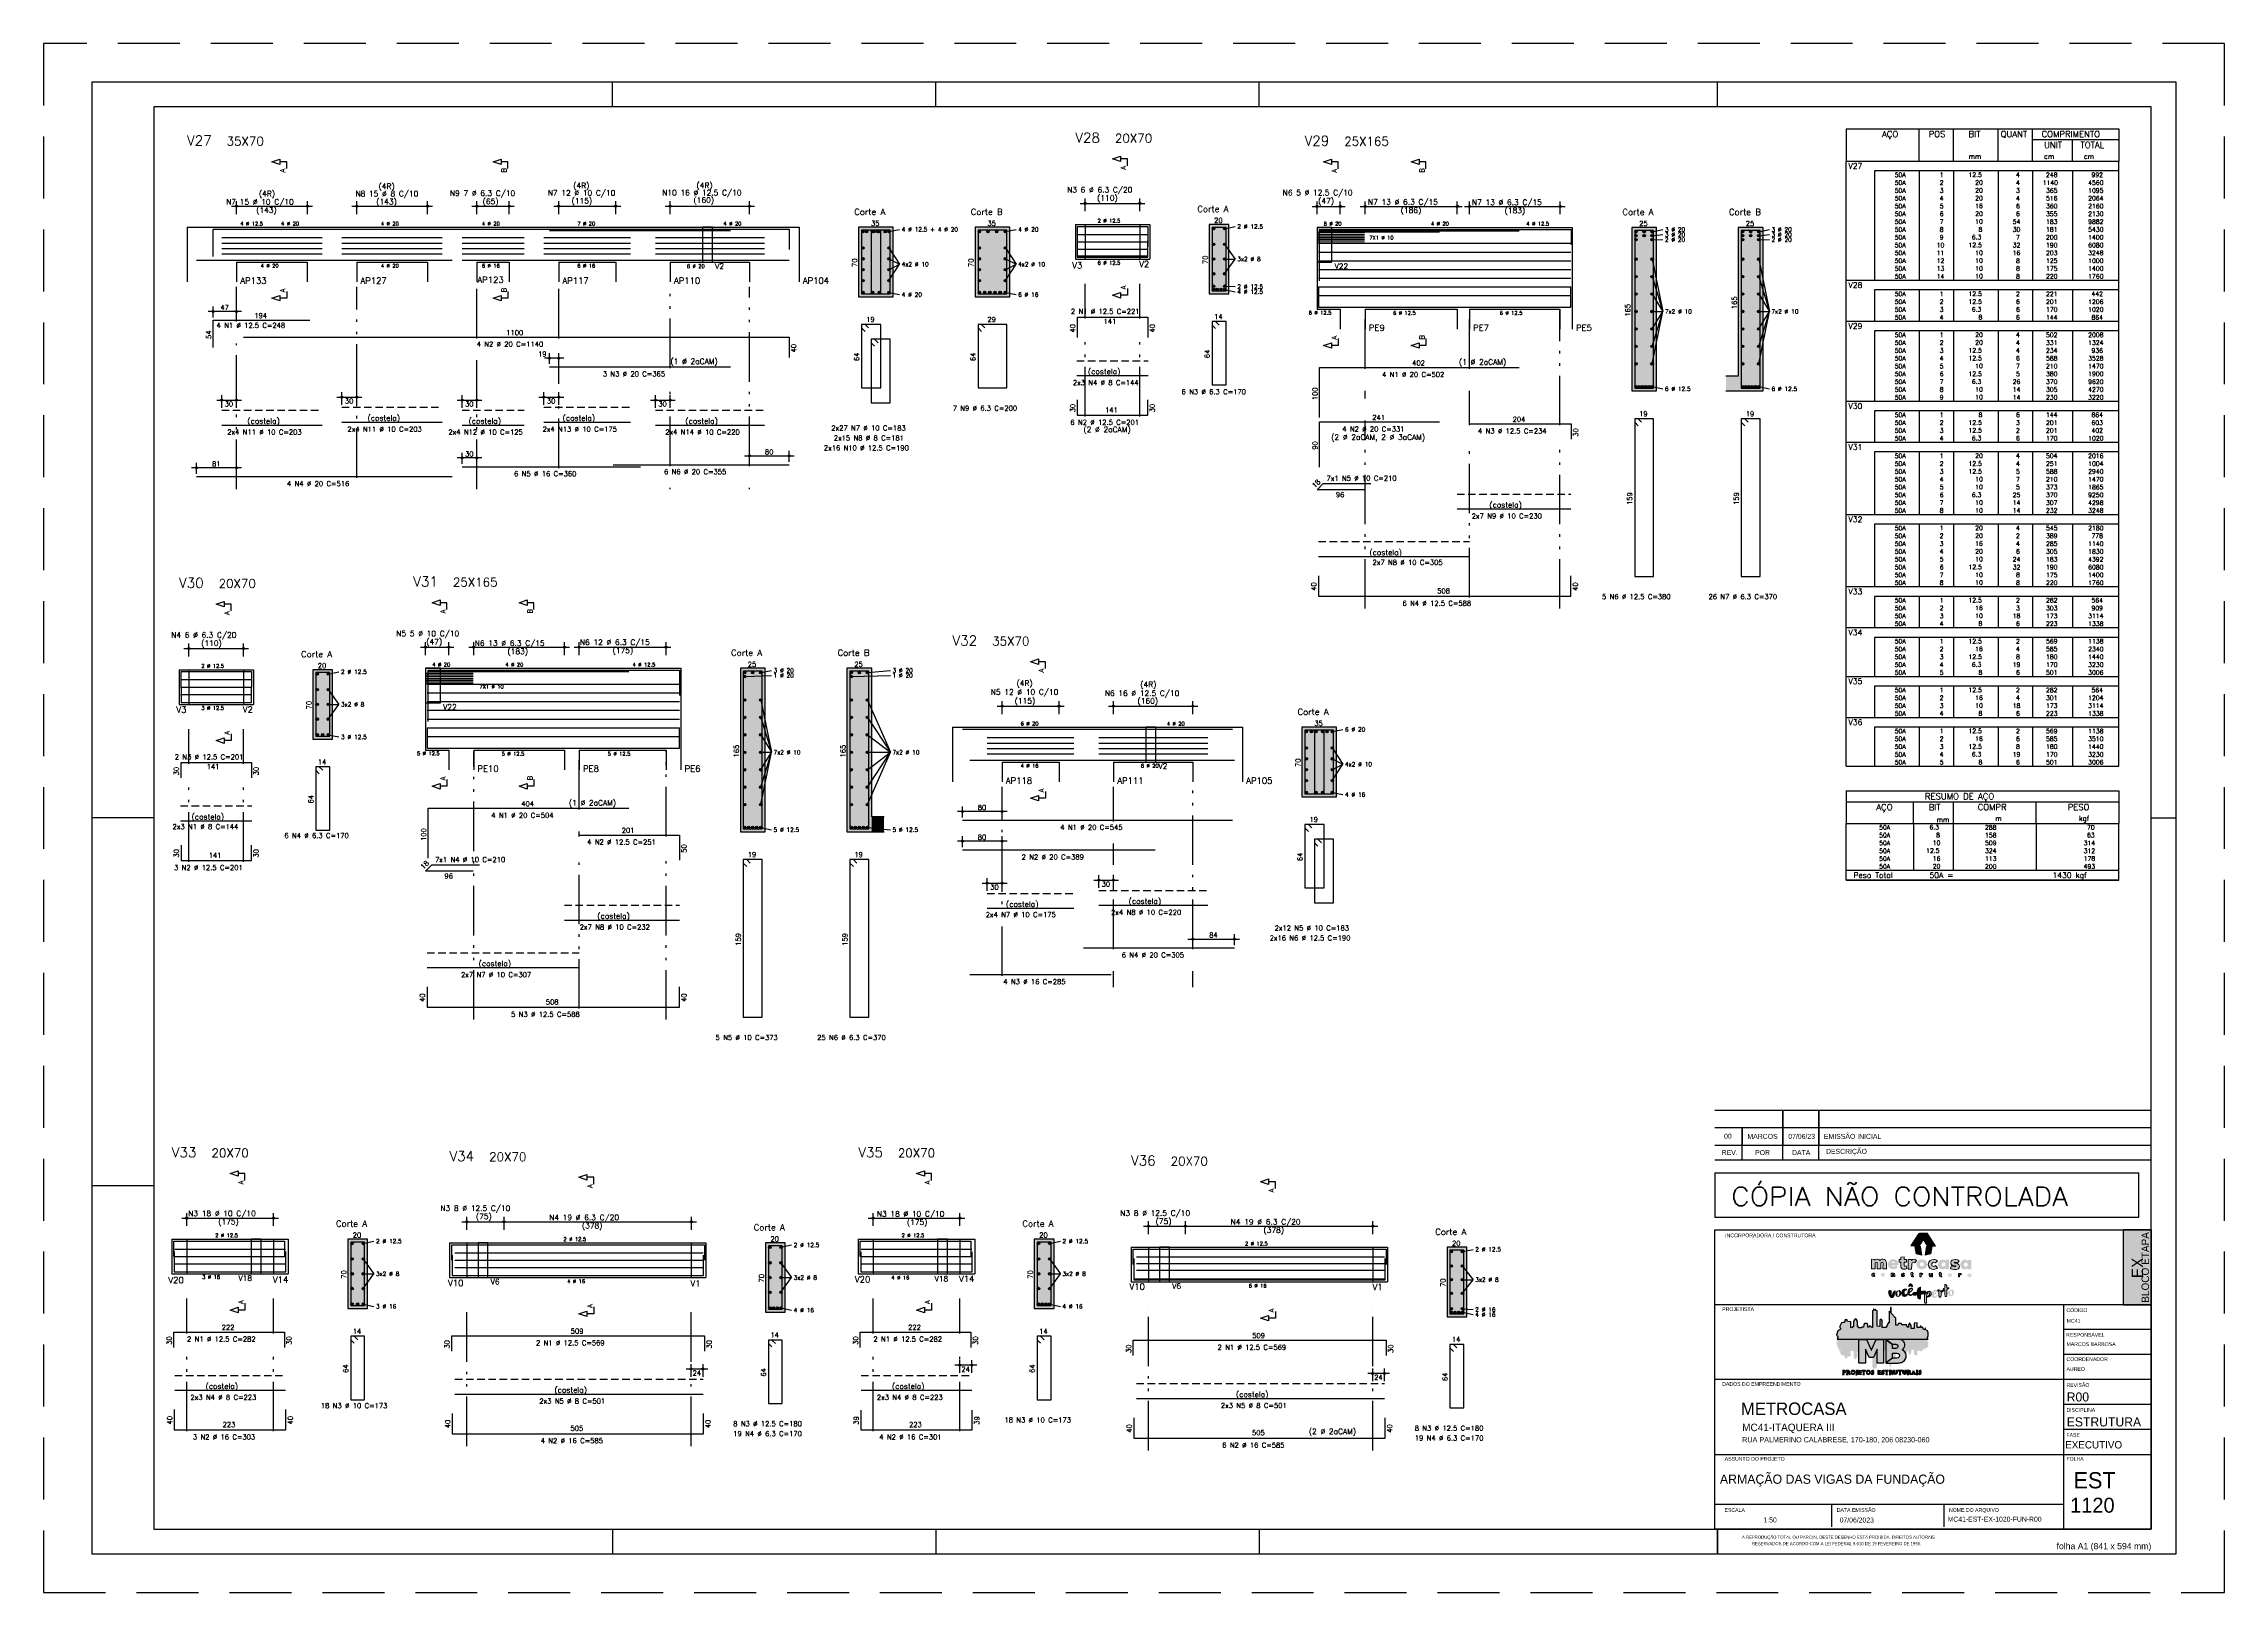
# Model space of a CAD drawing. Extents: x -1.9 to 86, y -1.2 to 61.3.
import ezdxf
from ezdxf.enums import TextEntityAlignment as Align

# ---------------------------------------------------------------- set-up
doc = ezdxf.new("R2010")
doc.units = 0
doc.header["$MEASUREMENT"] = 0
for name, pattern in [('CENTER', [2, 1.25, -0.25, 0.25, -0.25]), ('ESTILO_TQS_0001', [0.45, 0.3, -0.15]), ('ESTILO_TQS_0004', [3.3, 2, -0.4, 0.05, -0.4, 0.05, -0.4]), ('HIDDEN', [0.375, 0.25, -0.125])]:
    doc.linetypes.add(name, pattern=pattern)
doc.layers.get('0').update_dxf_attribs({"linetype": 'CONTINUOUS'})
doc.layers.get('Defpoints').update_dxf_attribs({"linetype": 'CONTINUOUS'})
for name, color, linetype in [('_ARQUIVO', 7, 'CONTINUOUS'), ('ARQ-MAR', 2, 'CONTINUOUS'), ('ARQ_CAR', 7, 'CONTINUOUS'), ('ARQ_CAR-TXT', 7, 'CONTINUOUS'), ('ARQ_FOLHA', 7, 'CONTINUOUS'), ('ARQ_TXT-2', 2, 'CONTINUOUS'), ('ARQ_TXT-4', 4, 'CONTINUOUS'), ('ARQ_VISTA 0', 251, 'CONTINUOUS'), ('H7', 1, 'CONTINUOUS'), ('Layer 1', 7, 'CONTINUOUS'), ('PENA_01', 1, 'CONTINUOUS'), ('PENA_02', 2, 'CONTINUOUS'), ('PENA_03', 3, 'CONTINUOUS'), ('PENA_04', 4, 'CONTINUOUS'), ('PENA_05', 5, 'CONTINUOUS'), ('PENA_06', 6, 'CONTINUOUS'), ('PENA_10', 253, 'CONTINUOUS'), ('PSG-NV1-HTC-251', 251, 'CONTINUOUS'), ('PSG-NV2-FLH-SELO', 1, 'CONTINUOUS'), ('ver', 20, 'CONTINUOUS')]:
    doc.layers.add(name, color=color, linetype=linetype)
doc.styles.add('01-MILLEU', font='GOTHIC.TTF')
doc.styles.add('CARIMBO', font='romans.shx', dxfattribs={"height": 30})
doc.styles.add('R300', font='SIMPLEX.SHX', dxfattribs={"width": 1.1, "height": 5.5})
doc.styles.get("Standard").update_dxf_attribs({"font": 'ROMANS.SHX'})
doc.styles.add('TQS_ARIAL', font='arial.ttf')

# ---------------------------------------------------------------- blocks, each defined once
blk = doc.blocks.new('FOLHA A1 - 841 X 594')
at = {"layer": 'ARQ_FOLHA', "color": 1}
for p, q in [((-631, 584), (-631, 594)), ((-500.5, 584), (-500.5, 594)), ((-370, 584), (-370, 594)), ((-185, 584), (-185, 594)), ((-816, 297), (-841, 297)), ((-10, 297), (0, 297)), ((-816, 148.5), (-841, 148.5)), ((-631, 10), (-631, 0)), ((-500.5, 10), (-500.5, 0)), ((-370, 10), (-370, 0)), ((-185, 10), (-185, 0.5)), ((-185, 0.5), (-185, 10)), ((-185, 9.5), (-185, 0)), ((-185, 9.5), (-185, 0)), ((-185, 0), (-185, 9.5))]:
    blk.add_line(p, q, dxfattribs=at)
for points in [[(-841, 0), (0, 0), (0, 594), (-841, 594)], [(-816, 10), (-10, 10), (-10, 584), (-816, 584)]]:
    blk.add_lwpolyline(points, close=True, dxfattribs=at)
at = {"layer": 'Defpoints', "color": 8, "linetype": 'HIDDEN', "ltscale": 100}
blk.add_lwpolyline([(-860.5, 609.5), (-860.5, -15.5), (19.5, -15.5), (19.5, 609.5)], close=True, dxfattribs=at)
at = {"layer": 'ARQ_FOLHA', "insert": (-10, 4.42), "char_height": 2.5, "width": 84.157, "attachment_point": 3, "style": 'TQS_ARIAL'}
blk.add_mtext('\\pt7.5;folha A1 (841 x 594 mm)', dxfattribs=at)
at = {"layer": 'PSG-NV1-HTC-251', "insert": (-185, 10), "char_height": 1.25, "width": 84.6052, "attachment_point": 1, "line_spacing_factor": 1.25, "style": 'CARIMBO'}
blk.add_mtext('\\pi42.3026;{\\fArial Narrow|b0|i0|c0|p34;\\P\\pi9.83841;A REPRODUÇÃO TOTAL OU PARCIAL DESTE DESENHO ESTÁ PROIBIDA. DIREITOS AUTORAIS \\P\\pi13.89154;RESERVADOS DE ACORDO COM A LEI FEDERAL 9.610 DE 19 FEVEREIRO DE 1998.}', dxfattribs=at)
blk = doc.blocks.new('*U23')
blk.add_blockref('FOLHA A1 - 841 X 594', (0, 0))
blk = doc.blocks.new('*U26')
at = {"layer": 'ARQ_CAR-TXT', "true_color": 0x58ba48}
h = blk.add_hatch(color=85, dxfattribs=at)
h.dxf.hatch_style = 1
h.paths.add_polyline_path([(-11.28, 0), (0, 0), (0, 30), (-11.28, 30)])
at = {"layer": 'ARQ_CAR', "color": 5}
blk.add_lwpolyline([(-11.28, 0), (0, 0), (0, 30), (-11.28, 30)], close=True, dxfattribs=at)
at = {"layer": 'ARQ_CAR-TXT', "color": 4, "style": '01-MILLEU'}
blk.add_text('EX', height=4.614, rotation=90, dxfattribs=at).set_placement((-3.26, 10.64))
at = {"layer": 'ARQ_TXT-2', "style": '01-MILLEU'}
blk.add_text('EXECUTIVO', height=2.95, dxfattribs=at).set_placement((-34.5, -57.63))
blk = doc.blocks.new('METROCASA')
at = {"layer": 'Layer 1', "true_color": 0xed1c24}
h = blk.add_hatch(color=240, dxfattribs=at)
h.dxf.hatch_style = 2
h.paths.add_polyline_path([(-1.29, 0.86), (-1.02, -0.59), (0.13, -0.85), (-0.13, 0.85)])
h.paths.add_polyline_path([(2.84, 0.94), (1.22, 3.51), (-0.37, 3.52), (1.27, 0.94)])
h.paths.add_polyline_path([(-2.08, 0.96), (-0.44, 0.95), (0.36, 2.19), (-0.45, 3.48)])
h.paths.add_polyline_path([(0.77, -0.85), (1.92, -0.6), (2.21, 0.84), (1.05, 0.84)])
at = {"layer": 'Layer 1', "true_color": 0x404041}
h = blk.add_hatch(color=250, dxfattribs=at)
h.dxf.hatch_style = 2
edge = h.paths.add_edge_path()
edge.add_spline(control_points=[(-3.66, -4.74), (-3.71, -4.74), (-3.72, -4.72), (-3.72, -4.71), (-3.72, -4.68), (-3.69, -4.68), (-3.66, -4.68), (-3.6, -4.68), (-3.52, -4.7), (-3.48, -4.72), (-3.48, -4.72), (-3.38, -4.57), (-3.38, -4.57), (-3.44, -4.52), (-3.54, -4.48), (-3.65, -4.48), (-3.81, -4.48), (-3.97, -4.54), (-3.97, -4.71), (-3.97, -4.87), (-3.81, -4.92), (-3.68, -4.93), (-3.63, -4.93), (-3.61, -4.94), (-3.61, -4.97), (-3.61, -4.99), (-3.63, -5), (-3.68, -5), (-3.73, -5), (-3.81, -4.99), (-3.92, -4.92), (-3.92, -4.92), (-4, -5.11), (-4, -5.11), (-3.92, -5.16), (-3.79, -5.2), (-3.67, -5.2), (-3.51, -5.2), (-3.36, -5.14), (-3.35, -4.97), (-3.35, -4.79), (-3.52, -4.75), (-3.66, -4.74)], knot_values=[0, 0, 0, 0, 1, 1, 1, 2, 2, 2, 3, 3, 3, 4, 4, 4, 5, 5, 5, 6, 6, 6, 7, 7, 7, 8, 8, 8, 9, 9, 9, 10, 10, 10, 11, 11, 11, 12, 12, 12, 13, 13, 13, 14, 14, 14, 14], degree=3, periodic=0)
edge = h.paths.add_edge_path()
edge.add_spline(control_points=[(-5.55, -4.47), (-5.62, -4.47), (-5.7, -4.5), (-5.76, -4.56), (-5.76, -4.56), (-5.77, -4.49), (-5.77, -4.49), (-5.77, -4.49), (-6, -4.49), (-6, -4.49), (-6, -4.49), (-6, -5.17), (-6, -5.17), (-6, -5.17), (-5.75, -5.17), (-5.75, -5.17), (-5.75, -5.17), (-5.75, -4.81), (-5.75, -4.81), (-5.75, -4.72), (-5.69, -4.68), (-5.63, -4.68), (-5.58, -4.68), (-5.54, -4.71), (-5.54, -4.79), (-5.54, -4.79), (-5.54, -5.17), (-5.54, -5.17), (-5.54, -5.17), (-5.29, -5.17), (-5.29, -5.17), (-5.29, -5.17), (-5.28, -4.79), (-5.28, -4.79), (-5.28, -4.55), (-5.4, -4.48), (-5.55, -4.47)], knot_values=[0, 0, 0, 0, 1, 1, 1, 2, 2, 2, 3, 3, 3, 4, 4, 4, 5, 5, 5, 6, 6, 6, 7, 7, 7, 8, 8, 8, 9, 9, 9, 10, 10, 10, 11, 11, 11, 12, 12, 12, 12], degree=3, periodic=0)
edge = h.paths.add_edge_path()
edge.add_spline(control_points=[(-7.69, -4.46), (-7.89, -4.46), (-8.08, -4.57), (-8.08, -4.82), (-8.08, -5.06), (-7.89, -5.17), (-7.69, -5.17), (-7.5, -5.18), (-7.3, -5.07), (-7.3, -4.82), (-7.3, -4.57), (-7.49, -4.47), (-7.69, -4.46)], knot_values=[0, 0, 0, 0, 1, 1, 1, 2, 2, 2, 3, 3, 3, 4, 4, 4, 4], degree=3, periodic=0)
edge = h.paths.add_edge_path()
edge.add_spline(control_points=[(-7.69, -4.97), (-7.78, -4.97), (-7.83, -4.9), (-7.83, -4.82), (-7.83, -4.74), (-7.78, -4.67), (-7.69, -4.67), (-7.6, -4.67), (-7.55, -4.74), (-7.55, -4.82), (-7.55, -4.9), (-7.61, -4.97), (-7.69, -4.97)], knot_values=[0, 0, 0, 0, 1, 1, 1, 2, 2, 2, 3, 3, 3, 4, 4, 4, 4], degree=3, periodic=0)
edge = h.paths.add_edge_path()
edge.add_spline(control_points=[(-9.57, -4.95), (-9.67, -4.95), (-9.72, -4.88), (-9.72, -4.81), (-9.72, -4.73), (-9.67, -4.66), (-9.57, -4.66), (-9.53, -4.66), (-9.49, -4.67), (-9.46, -4.71), (-9.46, -4.71), (-9.32, -4.56), (-9.32, -4.56), (-9.39, -4.49), (-9.49, -4.45), (-9.59, -4.45), (-9.78, -4.45), (-9.97, -4.56), (-9.97, -4.81), (-9.97, -5.06), (-9.78, -5.16), (-9.59, -5.16), (-9.48, -5.16), (-9.39, -5.12), (-9.3, -5.05), (-9.3, -5.05), (-9.45, -4.9), (-9.45, -4.9), (-9.48, -4.93), (-9.53, -4.95), (-9.57, -4.95)], knot_values=[0, 0, 0, 0, 1, 1, 1, 2, 2, 2, 3, 3, 3, 4, 4, 4, 5, 5, 5, 6, 6, 6, 7, 7, 7, 8, 8, 8, 9, 9, 9, 10, 10, 10, 10], degree=3, periodic=0)
edge = h.paths.add_edge_path()
edge.add_spline(control_points=[(-1.68, -5), (-1.72, -5), (-1.74, -4.98), (-1.74, -4.93), (-1.74, -4.93), (-1.74, -4.71), (-1.74, -4.71), (-1.74, -4.71), (-1.59, -4.71), (-1.59, -4.71), (-1.59, -4.71), (-1.59, -4.52), (-1.59, -4.52), (-1.59, -4.52), (-1.74, -4.52), (-1.74, -4.52), (-1.74, -4.52), (-1.74, -4.32), (-1.74, -4.32), (-1.74, -4.32), (-1.99, -4.34), (-1.99, -4.34), (-1.99, -4.34), (-1.99, -4.51), (-1.99, -4.51), (-1.99, -4.51), (-2.1, -4.51), (-2.1, -4.51), (-2.1, -4.51), (-2.1, -4.71), (-2.1, -4.71), (-2.1, -4.71), (-1.99, -4.71), (-1.99, -4.71), (-1.99, -4.71), (-1.99, -4.93), (-1.99, -4.93), (-2, -5.14), (-1.88, -5.21), (-1.74, -5.21), (-1.67, -5.21), (-1.61, -5.19), (-1.55, -5.16), (-1.55, -5.16), (-1.6, -4.97), (-1.6, -4.97), (-1.62, -4.99), (-1.65, -5), (-1.68, -5)], knot_values=[0, 0, 0, 0, 1, 1, 1, 2, 2, 2, 3, 3, 3, 4, 4, 4, 5, 5, 5, 6, 6, 6, 7, 7, 7, 8, 8, 8, 9, 9, 9, 10, 10, 10, 11, 11, 11, 12, 12, 12, 13, 13, 13, 14, 14, 14, 15, 15, 15, 16, 16, 16, 16], degree=3, periodic=0)
edge = h.paths.add_edge_path()
edge.add_spline(control_points=[(9.78, -4.57), (9.78, -4.57), (9.77, -4.65), (9.77, -4.65), (9.73, -4.59), (9.66, -4.56), (9.57, -4.56), (9.37, -4.56), (9.24, -4.71), (9.24, -4.91), (9.24, -5.11), (9.35, -5.25), (9.55, -5.26), (9.62, -5.27), (9.71, -5.24), (9.77, -5.18), (9.77, -5.18), (9.78, -5.25), (9.78, -5.25), (9.78, -5.25), (10.01, -5.25), (10.01, -5.25), (10.01, -5.25), (10.02, -4.57), (10.02, -4.57), (10.02, -4.57), (9.78, -4.57), (9.78, -4.57)], knot_values=[0, 0, 0, 0, 1, 1, 1, 2, 2, 2, 3, 3, 3, 4, 4, 4, 5, 5, 5, 6, 6, 6, 7, 7, 7, 8, 8, 8, 9, 9, 9, 9], degree=3, periodic=0)
edge = h.paths.add_edge_path()
edge.add_spline(control_points=[(9.62, -5.06), (9.55, -5.06), (9.49, -5), (9.49, -4.91), (9.49, -4.82), (9.55, -4.76), (9.62, -4.76), (9.71, -4.76), (9.76, -4.82), (9.76, -4.91), (9.76, -4.99), (9.71, -5.06), (9.62, -5.06)], knot_values=[0, 0, 0, 0, 1, 1, 1, 2, 2, 2, 3, 3, 3, 4, 4, 4, 4], degree=3, periodic=0)
edge = h.paths.add_edge_path()
edge.add_spline(control_points=[(7.69, -4.64), (7.69, -4.64), (7.68, -4.56), (7.68, -4.56), (7.68, -4.56), (7.45, -4.56), (7.45, -4.56), (7.45, -4.56), (7.45, -5.24), (7.45, -5.24), (7.45, -5.24), (7.7, -5.24), (7.7, -5.24), (7.7, -5.24), (7.7, -4.89), (7.7, -4.89), (7.7, -4.8), (7.76, -4.76), (7.82, -4.76), (7.86, -4.76), (7.89, -4.77), (7.93, -4.8), (7.93, -4.8), (8.04, -4.62), (8.04, -4.62), (7.99, -4.57), (7.93, -4.55), (7.86, -4.55), (7.79, -4.55), (7.73, -4.57), (7.69, -4.64)], knot_values=[0, 0, 0, 0, 1, 1, 1, 2, 2, 2, 3, 3, 3, 4, 4, 4, 5, 5, 5, 6, 6, 6, 7, 7, 7, 8, 8, 8, 9, 9, 9, 10, 10, 10, 10], degree=3, periodic=0)
edge = h.paths.add_edge_path()
edge.add_spline(control_points=[(5.76, -4.54), (5.56, -4.54), (5.37, -4.64), (5.37, -4.89), (5.37, -5.14), (5.56, -5.24), (5.75, -5.25), (5.95, -5.25), (6.14, -5.14), (6.14, -4.89), (6.15, -4.65), (5.96, -4.54), (5.76, -4.54)], knot_values=[0, 0, 0, 0, 1, 1, 1, 2, 2, 2, 3, 3, 3, 4, 4, 4, 4], degree=3, periodic=0)
edge = h.paths.add_edge_path()
edge.add_spline(control_points=[(5.76, -5.04), (5.67, -5.04), (5.62, -4.97), (5.62, -4.89), (5.62, -4.81), (5.67, -4.74), (5.76, -4.74), (5.85, -4.74), (5.9, -4.81), (5.9, -4.89), (5.9, -4.97), (5.84, -5.04), (5.76, -5.04)], knot_values=[0, 0, 0, 0, 1, 1, 1, 2, 2, 2, 3, 3, 3, 4, 4, 4, 4], degree=3, periodic=0)
edge = h.paths.add_edge_path()
edge.add_spline(control_points=[(4, -5.03), (3.96, -5.03), (3.94, -5.01), (3.93, -4.96), (3.93, -4.96), (3.94, -4.74), (3.94, -4.74), (3.94, -4.74), (4.09, -4.74), (4.09, -4.74), (4.09, -4.74), (4.09, -4.55), (4.09, -4.55), (4.09, -4.55), (3.94, -4.55), (3.94, -4.55), (3.94, -4.55), (3.94, -4.35), (3.94, -4.35), (3.94, -4.35), (3.69, -4.38), (3.69, -4.38), (3.69, -4.38), (3.69, -4.54), (3.69, -4.54), (3.69, -4.54), (3.58, -4.54), (3.58, -4.54), (3.58, -4.54), (3.58, -4.74), (3.58, -4.74), (3.58, -4.74), (3.69, -4.74), (3.69, -4.74), (3.69, -4.74), (3.68, -4.96), (3.68, -4.96), (3.68, -5.17), (3.8, -5.24), (3.93, -5.24), (4, -5.24), (4.07, -5.22), (4.13, -5.19), (4.13, -5.19), (4.08, -5), (4.08, -5), (4.05, -5.02), (4.03, -5.03), (4, -5.03)], knot_values=[0, 0, 0, 0, 1, 1, 1, 2, 2, 2, 3, 3, 3, 4, 4, 4, 5, 5, 5, 6, 6, 6, 7, 7, 7, 8, 8, 8, 9, 9, 9, 10, 10, 10, 11, 11, 11, 12, 12, 12, 13, 13, 13, 14, 14, 14, 15, 15, 15, 16, 16, 16, 16], degree=3, periodic=0)
edge = h.paths.add_edge_path()
edge.add_spline(control_points=[(2.03, -4.89), (2.03, -4.98), (1.97, -5.02), (1.91, -5.02), (1.87, -5.02), (1.82, -4.99), (1.82, -4.9), (1.82, -4.9), (1.82, -4.53), (1.82, -4.53), (1.82, -4.53), (1.57, -4.53), (1.57, -4.53), (1.57, -4.53), (1.57, -4.9), (1.57, -4.9), (1.57, -5.15), (1.69, -5.22), (1.83, -5.22), (1.9, -5.23), (1.99, -5.2), (2.05, -5.14), (2.05, -5.14), (2.06, -5.21), (2.06, -5.21), (2.06, -5.21), (2.28, -5.21), (2.28, -5.21), (2.28, -5.21), (2.28, -4.53), (2.28, -4.53), (2.28, -4.53), (2.03, -4.53), (2.03, -4.53), (2.03, -4.53), (2.03, -4.89), (2.03, -4.89)], knot_values=[0, 0, 0, 0, 1, 1, 1, 2, 2, 2, 3, 3, 3, 4, 4, 4, 5, 5, 5, 6, 6, 6, 7, 7, 7, 8, 8, 8, 9, 9, 9, 10, 10, 10, 11, 11, 11, 12, 12, 12, 12], degree=3, periodic=0)
edge = h.paths.add_edge_path()
edge.add_spline(control_points=[(-0.02, -4.59), (-0.02, -4.59), (-0.04, -4.52), (-0.04, -4.52), (-0.04, -4.52), (-0.26, -4.52), (-0.26, -4.52), (-0.26, -4.52), (-0.27, -5.2), (-0.27, -5.2), (-0.27, -5.2), (-0.02, -5.2), (-0.02, -5.2), (-0.02, -5.2), (-0.01, -4.85), (-0.01, -4.85), (-0.01, -4.76), (0.04, -4.72), (0.1, -4.72), (0.15, -4.72), (0.18, -4.73), (0.22, -4.76), (0.22, -4.76), (0.32, -4.58), (0.32, -4.58), (0.28, -4.53), (0.21, -4.51), (0.14, -4.5), (0.08, -4.5), (0.01, -4.53), (-0.02, -4.59)], knot_values=[0, 0, 0, 0, 1, 1, 1, 2, 2, 2, 3, 3, 3, 4, 4, 4, 5, 5, 5, 6, 6, 6, 7, 7, 7, 8, 8, 8, 9, 9, 9, 10, 10, 10, 10], degree=3, periodic=0)
at = {"layer": 'Layer 1', "true_color": 0xed1c24}
h = blk.add_hatch(color=240, dxfattribs=at)
h.dxf.hatch_style = 2
edge = h.paths.add_edge_path()
edge.add_spline(control_points=[(-1.94, -1.96), (-1.94, -1.96), (-1.98, -1.76), (-1.98, -1.76), (-1.98, -1.76), (-2.62, -1.75), (-2.62, -1.75), (-2.62, -1.75), (-2.63, -3.66), (-2.63, -3.66), (-2.63, -3.66), (-1.92, -3.66), (-1.92, -3.66), (-1.92, -3.66), (-1.91, -2.67), (-1.91, -2.67), (-1.91, -2.42), (-1.76, -2.31), (-1.58, -2.31), (-1.46, -2.31), (-1.38, -2.34), (-1.26, -2.43), (-1.26, -2.43), (-0.98, -1.92), (-0.98, -1.92), (-1.1, -1.79), (-1.28, -1.71), (-1.48, -1.71), (-1.66, -1.71), (-1.84, -1.79), (-1.94, -1.96)], knot_values=[0, 0, 0, 0, 1, 1, 1, 2, 2, 2, 3, 3, 3, 4, 4, 4, 5, 5, 5, 6, 6, 6, 7, 7, 7, 8, 8, 8, 9, 9, 9, 10, 10, 10, 10], degree=3, periodic=0)
edge = h.paths.add_edge_path()
edge.add_spline(control_points=[(-5.6, -1.69), (-6.11, -1.69), (-6.66, -1.99), (-6.66, -2.69), (-6.67, -3.38), (-6.16, -3.68), (-5.56, -3.68), (-5.23, -3.68), (-4.92, -3.58), (-4.69, -3.37), (-4.69, -3.37), (-5.04, -2.98), (-5.04, -2.98), (-5.16, -3.07), (-5.32, -3.13), (-5.53, -3.13), (-5.68, -3.13), (-5.9, -3.06), (-5.95, -2.89), (-5.95, -2.89), (-4.62, -2.89), (-4.62, -2.89), (-4.45, -2.14), (-4.92, -1.69), (-5.6, -1.69)], knot_values=[0, 0, 0, 0, 1, 1, 1, 2, 2, 2, 3, 3, 3, 4, 4, 4, 5, 5, 5, 6, 6, 6, 7, 7, 7, 8, 8, 8, 8], degree=3, periodic=0)
edge = h.paths.add_edge_path()
edge.add_spline(control_points=[(-5.94, -2.43), (-5.89, -2.12), (-5.27, -2.13), (-5.25, -2.43), (-5.25, -2.43), (-5.94, -2.43), (-5.94, -2.43)], knot_values=[0, 0, 0, 0, 1, 1, 1, 2, 2, 2, 2], degree=3, periodic=0)
edge = h.paths.add_edge_path()
edge.add_spline(control_points=[(4.86, -2), (4.76, -1.84), (4.58, -1.75), (4.31, -1.75), (3.75, -1.74), (3.38, -2.17), (3.38, -2.74), (3.37, -3.29), (3.68, -3.69), (4.24, -3.73), (4.45, -3.74), (4.71, -3.67), (4.87, -3.49), (4.87, -3.49), (4.9, -3.7), (4.9, -3.7), (4.9, -3.7), (5.56, -3.7), (5.56, -3.7), (5.56, -3.7), (5.57, -1.8), (5.57, -1.8), (5.57, -1.8), (4.9, -1.79), (4.9, -1.79), (4.9, -1.79), (4.86, -2), (4.86, -2)], knot_values=[0, 0, 0, 0, 1, 1, 1, 2, 2, 2, 3, 3, 3, 4, 4, 4, 5, 5, 5, 6, 6, 6, 7, 7, 7, 8, 8, 8, 9, 9, 9, 9], degree=3, periodic=0)
edge = h.paths.add_edge_path()
edge.add_spline(control_points=[(4.46, -3.16), (4.25, -3.16), (4.08, -3.01), (4.08, -2.74), (4.08, -2.47), (4.25, -2.32), (4.47, -2.32), (4.72, -2.32), (4.86, -2.49), (4.86, -2.74), (4.86, -2.97), (4.7, -3.16), (4.46, -3.16)], knot_values=[0, 0, 0, 0, 1, 1, 1, 2, 2, 2, 3, 3, 3, 4, 4, 4, 4], degree=3, periodic=0)
edge = h.paths.add_edge_path()
edge.add_spline(control_points=[(-7.68, -1.68), (-7.94, -1.68), (-8.15, -1.76), (-8.31, -1.95), (-8.4, -1.77), (-8.59, -1.69), (-8.78, -1.68), (-8.98, -1.68), (-9.19, -1.76), (-9.31, -1.92), (-9.31, -1.92), (-9.36, -1.72), (-9.36, -1.72), (-9.36, -1.72), (-9.95, -1.71), (-9.95, -1.71), (-9.95, -1.71), (-9.96, -3.62), (-9.96, -3.62), (-9.96, -3.62), (-9.26, -3.62), (-9.26, -3.62), (-9.26, -3.62), (-9.25, -2.58), (-9.25, -2.58), (-9.25, -2.37), (-9.12, -2.27), (-9, -2.27), (-8.87, -2.27), (-8.8, -2.35), (-8.8, -2.57), (-8.8, -2.57), (-8.81, -3.62), (-8.81, -3.62), (-8.81, -3.62), (-8.11, -3.63), (-8.11, -3.63), (-8.11, -3.63), (-8.1, -2.58), (-8.1, -2.58), (-8.1, -2.37), (-7.98, -2.29), (-7.86, -2.29), (-7.75, -2.29), (-7.66, -2.37), (-7.66, -2.57), (-7.66, -2.57), (-7.67, -3.63), (-7.67, -3.63), (-7.67, -3.63), (-6.96, -3.63), (-6.96, -3.63), (-6.96, -3.63), (-6.95, -2.57), (-6.95, -2.57), (-6.95, -1.94), (-7.26, -1.68), (-7.68, -1.68)], knot_values=[0, 0, 0, 0, 1, 1, 1, 2, 2, 2, 3, 3, 3, 4, 4, 4, 5, 5, 5, 6, 6, 6, 7, 7, 7, 8, 8, 8, 9, 9, 9, 10, 10, 10, 11, 11, 11, 12, 12, 12, 13, 13, 13, 14, 14, 14, 15, 15, 15, 16, 16, 16, 17, 17, 17, 18, 18, 18, 19, 19, 19, 19], degree=3, periodic=0)
edge = h.paths.add_edge_path()
edge.add_spline(control_points=[(-3.23, -3.11), (-3.34, -3.11), (-3.41, -3.06), (-3.42, -2.93), (-3.42, -2.93), (-3.41, -2.3), (-3.41, -2.3), (-3.41, -2.3), (-2.98, -2.3), (-2.98, -2.3), (-2.98, -2.3), (-2.98, -1.76), (-2.98, -1.76), (-2.98, -1.76), (-3.41, -1.76), (-3.41, -1.76), (-3.41, -1.76), (-3.4, -1.21), (-3.4, -1.21), (-3.4, -1.21), (-4.11, -1.28), (-4.11, -1.28), (-4.11, -1.28), (-4.11, -1.76), (-4.11, -1.76), (-4.11, -1.76), (-4.42, -1.75), (-4.42, -1.75), (-4.42, -1.75), (-4.42, -2.3), (-4.42, -2.3), (-4.42, -2.3), (-4.11, -2.3), (-4.11, -2.3), (-4.11, -2.3), (-4.12, -2.92), (-4.12, -2.92), (-4.13, -3.52), (-3.79, -3.69), (-3.42, -3.7), (-3.22, -3.7), (-3.03, -3.66), (-2.87, -3.57), (-2.87, -3.57), (-3.02, -3.05), (-3.02, -3.05), (-3.08, -3.09), (-3.16, -3.11), (-3.23, -3.11)], knot_values=[0, 0, 0, 0, 1, 1, 1, 2, 2, 2, 3, 3, 3, 4, 4, 4, 5, 5, 5, 6, 6, 6, 7, 7, 7, 8, 8, 8, 9, 9, 9, 10, 10, 10, 11, 11, 11, 12, 12, 12, 13, 13, 13, 14, 14, 14, 15, 15, 15, 16, 16, 16, 16], degree=3, periodic=0)
edge = h.paths.add_edge_path()
edge.add_spline(control_points=[(2.53, -3.13), (2.26, -3.13), (2.12, -2.94), (2.12, -2.74), (2.12, -2.5), (2.27, -2.3), (2.54, -2.3), (2.66, -2.3), (2.77, -2.35), (2.86, -2.44), (2.86, -2.44), (3.24, -2.04), (3.24, -2.04), (3.04, -1.84), (2.77, -1.74), (2.5, -1.74), (1.96, -1.73), (1.43, -2.04), (1.42, -2.73), (1.42, -3.44), (1.94, -3.72), (2.5, -3.72), (2.78, -3.72), (3.06, -3.6), (3.28, -3.4), (3.28, -3.4), (2.88, -2.98), (2.88, -2.98), (2.79, -3.08), (2.66, -3.13), (2.53, -3.13)], knot_values=[0, 0, 0, 0, 1, 1, 1, 2, 2, 2, 3, 3, 3, 4, 4, 4, 5, 5, 5, 6, 6, 6, 7, 7, 7, 8, 8, 8, 9, 9, 9, 10, 10, 10, 10], degree=3, periodic=0)
edge = h.paths.add_edge_path()
edge.add_spline(control_points=[(9.37, -1.82), (9.37, -1.82), (9.33, -2.02), (9.33, -2.02), (9.23, -1.87), (9.04, -1.77), (8.77, -1.77), (8.22, -1.77), (7.85, -2.2), (7.84, -2.76), (7.84, -3.31), (8.15, -3.71), (8.71, -3.75), (8.92, -3.76), (9.17, -3.7), (9.34, -3.51), (9.34, -3.51), (9.37, -3.72), (9.37, -3.72), (9.37, -3.72), (10.02, -3.72), (10.02, -3.72), (10.02, -3.72), (10.03, -1.82), (10.03, -1.82), (10.03, -1.82), (9.37, -1.82), (9.37, -1.82)], knot_values=[0, 0, 0, 0, 1, 1, 1, 2, 2, 2, 3, 3, 3, 4, 4, 4, 5, 5, 5, 6, 6, 6, 7, 7, 7, 8, 8, 8, 9, 9, 9, 9], degree=3, periodic=0)
edge = h.paths.add_edge_path()
edge.add_spline(control_points=[(8.93, -3.18), (8.71, -3.18), (8.55, -3.03), (8.55, -2.76), (8.55, -2.5), (8.72, -2.34), (8.93, -2.35), (9.18, -2.35), (9.32, -2.51), (9.32, -2.77), (9.32, -2.99), (9.17, -3.18), (8.93, -3.18)], knot_values=[0, 0, 0, 0, 1, 1, 1, 2, 2, 2, 3, 3, 3, 4, 4, 4, 4], degree=3, periodic=0)
edge = h.paths.add_edge_path()
edge.add_spline(control_points=[(6.78, -2.48), (6.66, -2.48), (6.63, -2.42), (6.63, -2.39), (6.63, -2.32), (6.7, -2.29), (6.8, -2.3), (6.96, -2.29), (7.18, -2.35), (7.28, -2.41), (7.28, -2.41), (7.58, -1.99), (7.58, -1.99), (7.4, -1.85), (7.12, -1.76), (6.81, -1.76), (6.36, -1.75), (5.93, -1.92), (5.93, -2.38), (5.92, -2.84), (6.37, -2.99), (6.74, -3), (6.88, -3.02), (6.94, -3.05), (6.94, -3.11), (6.94, -3.17), (6.87, -3.2), (6.75, -3.2), (6.59, -3.19), (6.36, -3.18), (6.07, -2.98), (6.07, -2.98), (5.84, -3.5), (5.84, -3.5), (6.05, -3.66), (6.43, -3.75), (6.76, -3.76), (7.22, -3.76), (7.65, -3.58), (7.65, -3.11), (7.65, -2.61), (7.17, -2.49), (6.78, -2.48)], knot_values=[0, 0, 0, 0, 1, 1, 1, 2, 2, 2, 3, 3, 3, 4, 4, 4, 5, 5, 5, 6, 6, 6, 7, 7, 7, 8, 8, 8, 9, 9, 9, 10, 10, 10, 11, 11, 11, 12, 12, 12, 13, 13, 13, 14, 14, 14, 14], degree=3, periodic=0)
edge = h.paths.add_edge_path()
edge.add_spline(control_points=[(0.13, -1.72), (-0.42, -1.72), (-0.95, -2.01), (-0.96, -2.72), (-0.96, -3.41), (-0.42, -3.71), (0.12, -3.72), (0.66, -3.72), (1.21, -3.42), (1.22, -2.73), (1.22, -2.03), (0.7, -1.73), (0.13, -1.72)], knot_values=[0, 0, 0, 0, 1, 1, 1, 2, 2, 2, 3, 3, 3, 4, 4, 4, 4], degree=3, periodic=0)
edge = h.paths.add_edge_path()
edge.add_spline(control_points=[(0.13, -3.13), (-0.12, -3.13), (-0.27, -2.94), (-0.26, -2.72), (-0.26, -2.5), (-0.12, -2.3), (0.13, -2.31), (0.38, -2.31), (0.52, -2.5), (0.52, -2.72), (0.52, -2.96), (0.37, -3.14), (0.13, -3.13)], knot_values=[0, 0, 0, 0, 1, 1, 1, 2, 2, 2, 3, 3, 3, 4, 4, 4, 4], degree=3, periodic=0)
at = {"layer": 'Layer 1', "true_color": 0x404041}
h = blk.add_hatch(color=250, dxfattribs=at)
h.dxf.hatch_style = 2
edge = h.paths.add_edge_path()
edge.add_spline(control_points=[(-2.43, -7.17), (-2.4, -7.16), (-2.38, -7.15), (-2.36, -7.14), (-2.33, -7.13), (-2.31, -7.11), (-2.3, -7.09), (-2.28, -7.07), (-2.26, -7.04), (-2.24, -7.01), (-2.22, -6.98), (-2.2, -6.95), (-2.17, -6.92), (-2.15, -6.93), (-2.11, -6.95), (-2.08, -6.98), (-2.05, -7.01), (-2.01, -7.04), (-1.98, -7.06), (-1.94, -7.09), (-1.9, -7.11), (-1.87, -7.13), (-1.84, -7.14), (-1.81, -7.14), (-1.78, -7.12), (-1.75, -7.1), (-1.75, -7.07), (-1.76, -7.02), (-1.78, -6.98), (-1.8, -6.94), (-1.84, -6.89), (-1.87, -6.84), (-1.91, -6.8), (-1.96, -6.76), (-2, -6.72), (-2.04, -6.69), (-2.07, -6.68), (-2.11, -6.66), (-2.15, -6.65), (-2.18, -6.64), (-2.21, -6.64), (-2.24, -6.64), (-2.26, -6.65), (-2.29, -6.66), (-2.31, -6.68), (-2.33, -6.71), (-2.35, -6.73), (-2.36, -6.77), (-2.38, -6.82), (-2.4, -6.84), (-2.41, -6.87), (-2.43, -6.91), (-2.44, -6.95), (-2.46, -6.99), (-2.47, -7.03), (-2.48, -7.07), (-2.48, -7.11), (-2.48, -7.14), (-2.47, -7.16), (-2.46, -7.18), (-2.43, -7.17)], knot_values=[0, 0, 0, 0, 1, 1, 1, 2, 2, 2, 3, 3, 3, 4, 4, 4, 5, 5, 5, 6, 6, 6, 7, 7, 7, 8, 8, 8, 9, 9, 9, 10, 10, 10, 11, 11, 11, 12, 12, 12, 13, 13, 13, 14, 14, 14, 15, 15, 15, 16, 16, 16, 17, 17, 17, 18, 18, 18, 19, 19, 19, 20, 20, 20, 20], degree=3, periodic=0)
edge = h.paths.add_edge_path()
edge.add_spline(control_points=[(-5.26, -8.04), (-5.28, -8.03), (-5.33, -8.05), (-5.4, -8.1), (-5.49, -8.17), (-5.55, -8.25), (-5.6, -8.35), (-5.65, -8.45), (-5.69, -8.55), (-5.71, -8.65), (-5.74, -8.76), (-5.76, -8.85), (-5.77, -8.93), (-5.78, -9.02), (-5.8, -9.07), (-5.81, -9.1), (-5.83, -9.13), (-5.85, -9.12), (-5.88, -9.08), (-5.91, -9.04), (-5.94, -8.98), (-5.97, -8.89), (-6, -8.8), (-6.02, -8.7), (-6.04, -8.57), (-6.05, -8.44), (-6.05, -8.3), (-6.03, -8.14), (-6.03, -8.11), (-6.04, -8.08), (-6.06, -8.06), (-6.09, -8.03), (-6.12, -8.01), (-6.16, -8), (-6.2, -7.98), (-6.25, -7.98), (-6.3, -7.98), (-6.35, -7.99), (-6.4, -8), (-6.45, -8.03), (-6.48, -8.05), (-6.5, -8.08), (-6.52, -8.13), (-6.53, -8.18), (-6.53, -8.24), (-6.53, -8.31), (-6.53, -8.38), (-6.52, -8.45), (-6.5, -8.52), (-6.49, -8.6), (-6.47, -8.67), (-6.45, -8.74), (-6.43, -8.81), (-6.41, -8.87), (-6.39, -8.93), (-6.36, -8.98), (-6.34, -9.03), (-6.32, -9.05), (-6.29, -9.1), (-6.26, -9.14), (-6.23, -9.18), (-6.19, -9.23), (-6.16, -9.27), (-6.11, -9.3), (-6.07, -9.34), (-6.02, -9.36), (-5.96, -9.37), (-5.9, -9.38), (-5.83, -9.38), (-5.75, -9.35), (-5.71, -9.34), (-5.67, -9.31), (-5.63, -9.25), (-5.58, -9.19), (-5.54, -9.12), (-5.51, -9.05), (-5.47, -8.98), (-5.44, -8.9), (-5.41, -8.82), (-5.38, -8.74), (-5.36, -8.67), (-5.34, -8.61), (-5.32, -8.53), (-5.29, -8.44), (-5.27, -8.36), (-5.25, -8.27), (-5.23, -8.2), (-5.23, -8.15), (-5.22, -8.09), (-5.23, -8.06), (-5.26, -8.04)], knot_values=[0, 0, 0, 0, 1, 1, 1, 2, 2, 2, 3, 3, 3, 4, 4, 4, 5, 5, 5, 6, 6, 6, 7, 7, 7, 8, 8, 8, 9, 9, 9, 10, 10, 10, 11, 11, 11, 12, 12, 12, 13, 13, 13, 14, 14, 14, 15, 15, 15, 16, 16, 16, 17, 17, 17, 18, 18, 18, 19, 19, 19, 20, 20, 20, 21, 21, 21, 22, 22, 22, 23, 23, 23, 24, 24, 24, 25, 25, 25, 26, 26, 26, 27, 27, 27, 28, 28, 28, 29, 29, 29, 30, 30, 30, 30], degree=3, periodic=0)
edge = h.paths.add_edge_path()
edge.add_spline(control_points=[(-1.57, -8.39), (-1.57, -8.35), (-1.58, -8.33), (-1.6, -8.33), (-1.62, -8.34), (-1.64, -8.36), (-1.66, -8.39), (-1.68, -8.43), (-1.71, -8.47), (-1.75, -8.52), (-1.78, -8.56), (-1.82, -8.61), (-1.87, -8.65), (-1.92, -8.7), (-1.99, -8.73), (-2.07, -8.75), (-2.11, -8.76), (-2.14, -8.76), (-2.17, -8.75), (-2.19, -8.74), (-2.22, -8.73), (-2.24, -8.72), (-2.26, -8.7), (-2.27, -8.68), (-2.28, -8.66), (-2.3, -8.64), (-2.31, -8.61), (-2.31, -8.59), (-2.33, -8.53), (-2.34, -8.45), (-2.33, -8.37), (-2.27, -8.37), (-2.2, -8.36), (-2.14, -8.33), (-2.08, -8.31), (-2.02, -8.28), (-1.96, -8.23), (-1.89, -8.19), (-1.83, -8.12), (-1.77, -8.03), (-1.71, -7.95), (-1.68, -7.87), (-1.66, -7.8), (-1.65, -7.72), (-1.65, -7.65), (-1.67, -7.59), (-1.69, -7.53), (-1.72, -7.48), (-1.77, -7.45), (-1.81, -7.41), (-1.87, -7.39), (-1.93, -7.39), (-2, -7.4), (-2.06, -7.41), (-2.13, -7.43), (-2.2, -7.44), (-2.26, -7.47), (-2.32, -7.5), (-2.38, -7.53), (-2.44, -7.57), (-2.49, -7.62), (-2.54, -7.67), (-2.58, -7.72), (-2.62, -7.78), (-2.66, -7.87), (-2.7, -7.94), (-2.72, -8.02), (-2.74, -8.1), (-2.75, -8.16), (-2.76, -8.22), (-2.77, -8.29), (-2.77, -8.36), (-2.76, -8.42), (-2.75, -8.52), (-2.72, -8.62), (-2.68, -8.71), (-2.65, -8.78), (-2.6, -8.86), (-2.54, -8.92), (-2.47, -8.99), (-2.39, -9.03), (-2.28, -9.05), (-2.17, -9.07), (-2.07, -9.07), (-1.98, -9.04), (-1.9, -9.01), (-1.83, -8.97), (-1.78, -8.91), (-1.72, -8.86), (-1.68, -8.8), (-1.64, -8.73), (-1.61, -8.66), (-1.59, -8.6), (-1.58, -8.54), (-1.57, -8.48), (-1.56, -8.43), (-1.57, -8.39)], knot_values=[0, 0, 0, 0, 1, 1, 1, 2, 2, 2, 3, 3, 3, 4, 4, 4, 5, 5, 5, 6, 6, 6, 7, 7, 7, 8, 8, 8, 9, 9, 9, 10, 10, 10, 11, 11, 11, 12, 12, 12, 13, 13, 13, 14, 14, 14, 15, 15, 15, 16, 16, 16, 17, 17, 17, 18, 18, 18, 19, 19, 19, 20, 20, 20, 21, 21, 21, 22, 22, 22, 23, 23, 23, 24, 24, 24, 25, 25, 25, 26, 26, 26, 27, 27, 27, 28, 28, 28, 29, 29, 29, 30, 30, 30, 31, 31, 31, 32, 32, 32, 32], degree=3, periodic=0)
edge = h.paths.add_edge_path()
edge.add_spline(control_points=[(-2.31, -8.07), (-2.31, -8.04), (-2.3, -8.01), (-2.29, -7.98), (-2.27, -7.95), (-2.25, -7.9), (-2.23, -7.85), (-2.2, -7.81), (-2.17, -7.77), (-2.14, -7.75), (-2.1, -7.72), (-2.07, -7.7), (-2.03, -7.69), (-1.99, -7.67), (-1.95, -7.66), (-1.91, -7.65), (-1.9, -7.67), (-1.91, -7.7), (-1.91, -7.72), (-1.92, -7.75), (-1.93, -7.78), (-1.94, -7.81), (-1.95, -7.85), (-1.97, -7.89), (-2.01, -7.94), (-2.04, -7.99), (-2.07, -8.02), (-2.11, -8.05), (-2.15, -8.07), (-2.18, -8.09), (-2.21, -8.1), (-2.25, -8.11), (-2.29, -8.12), (-2.32, -8.13), (-2.32, -8.11), (-2.32, -8.09), (-2.31, -8.07)], knot_values=[0, 0, 0, 0, 1, 1, 1, 2, 2, 2, 3, 3, 3, 4, 4, 4, 5, 5, 5, 6, 6, 6, 7, 7, 7, 8, 8, 8, 9, 9, 9, 10, 10, 10, 11, 11, 11, 12, 12, 12, 12], degree=3, periodic=0)
edge = h.paths.add_edge_path()
edge.add_spline(control_points=[(-4.11, -8.09), (-4.16, -8), (-4.24, -7.93), (-4.34, -7.88), (-4.36, -7.87), (-4.38, -7.87), (-4.39, -7.87), (-4.4, -7.88), (-4.41, -7.89), (-4.43, -7.9), (-4.45, -7.92), (-4.48, -7.93), (-4.52, -7.95), (-4.57, -7.97), (-4.64, -7.99), (-4.74, -8), (-4.84, -8.02), (-4.93, -8.06), (-5, -8.14), (-5.07, -8.21), (-5.12, -8.29), (-5.15, -8.39), (-5.18, -8.48), (-5.2, -8.59), (-5.19, -8.69), (-5.18, -8.8), (-5.16, -8.89), (-5.11, -8.98), (-5.06, -9.06), (-5, -9.13), (-4.91, -9.18), (-4.82, -9.23), (-4.72, -9.25), (-4.59, -9.24), (-4.49, -9.22), (-4.4, -9.19), (-4.32, -9.13), (-4.24, -9.07), (-4.18, -9), (-4.12, -8.92), (-4.07, -8.84), (-4.03, -8.75), (-4.01, -8.65), (-3.99, -8.55), (-3.99, -8.45), (-4, -8.36), (-4.02, -8.26), (-4.05, -8.17), (-4.11, -8.09)], knot_values=[0, 0, 0, 0, 1, 1, 1, 2, 2, 2, 3, 3, 3, 4, 4, 4, 5, 5, 5, 6, 6, 6, 7, 7, 7, 8, 8, 8, 9, 9, 9, 10, 10, 10, 11, 11, 11, 12, 12, 12, 13, 13, 13, 14, 14, 14, 15, 15, 15, 16, 16, 16, 16], degree=3, periodic=0)
edge = h.paths.add_edge_path()
edge.add_spline(control_points=[(-4.4, -8.7), (-4.42, -8.76), (-4.44, -8.82), (-4.46, -8.88), (-4.48, -8.94), (-4.51, -8.98), (-4.54, -9.02), (-4.57, -9.06), (-4.6, -9.08), (-4.63, -9.09), (-4.66, -9.1), (-4.68, -9.08), (-4.7, -9.05), (-4.73, -9.01), (-4.74, -8.96), (-4.76, -8.9), (-4.77, -8.84), (-4.77, -8.77), (-4.78, -8.7), (-4.78, -8.62), (-4.78, -8.55), (-4.78, -8.48), (-4.78, -8.41), (-4.77, -8.36), (-4.76, -8.3), (-4.75, -8.25), (-4.74, -8.22), (-4.73, -8.21), (-4.68, -8.16), (-4.64, -8.14), (-4.6, -8.14), (-4.55, -8.14), (-4.5, -8.17), (-4.44, -8.23), (-4.41, -8.25), (-4.4, -8.29), (-4.39, -8.34), (-4.37, -8.39), (-4.37, -8.44), (-4.37, -8.5), (-4.38, -8.57), (-4.39, -8.63), (-4.4, -8.7)], knot_values=[0, 0, 0, 0, 1, 1, 1, 2, 2, 2, 3, 3, 3, 4, 4, 4, 5, 5, 5, 6, 6, 6, 7, 7, 7, 8, 8, 8, 9, 9, 9, 10, 10, 10, 11, 11, 11, 12, 12, 12, 13, 13, 13, 14, 14, 14, 14], degree=3, periodic=0)
edge = h.paths.add_edge_path()
edge.add_spline(control_points=[(-2.78, -8.64), (-2.8, -8.64), (-2.82, -8.66), (-2.85, -8.69), (-2.88, -8.72), (-2.92, -8.74), (-2.96, -8.77), (-3, -8.79), (-3.05, -8.81), (-3.1, -8.82), (-3.15, -8.84), (-3.21, -8.83), (-3.28, -8.81), (-3.32, -8.8), (-3.36, -8.77), (-3.39, -8.72), (-3.41, -8.67), (-3.43, -8.6), (-3.44, -8.53), (-3.45, -8.46), (-3.45, -8.39), (-3.44, -8.31), (-3.43, -8.23), (-3.41, -8.15), (-3.39, -8.08), (-3.36, -8.01), (-3.32, -7.96), (-3.27, -7.93), (-3.23, -7.9), (-3.18, -7.88), (-3.13, -7.87), (-3.09, -7.86), (-3.05, -7.86), (-3.01, -7.86), (-2.98, -7.86), (-2.96, -7.86), (-2.95, -7.85), (-2.94, -7.83), (-2.95, -7.8), (-2.98, -7.76), (-3.02, -7.73), (-3.06, -7.7), (-3.12, -7.68), (-3.18, -7.67), (-3.25, -7.66), (-3.33, -7.67), (-3.41, -7.68), (-3.49, -7.72), (-3.58, -7.79), (-3.67, -7.86), (-3.74, -7.94), (-3.79, -8.03), (-3.84, -8.12), (-3.87, -8.21), (-3.89, -8.3), (-3.9, -8.39), (-3.9, -8.48), (-3.89, -8.57), (-3.88, -8.66), (-3.85, -8.74), (-3.82, -8.82), (-3.78, -8.89), (-3.73, -8.96), (-3.68, -9.01), (-3.62, -9.06), (-3.56, -9.1), (-3.49, -9.12), (-3.41, -9.14), (-3.34, -9.15), (-3.27, -9.14), (-3.21, -9.13), (-3.15, -9.11), (-3.09, -9.09), (-3.03, -9.06), (-2.98, -9.02), (-2.93, -8.98), (-2.89, -8.94), (-2.85, -8.9), (-2.82, -8.86), (-2.76, -8.78), (-2.73, -8.72), (-2.72, -8.68), (-2.72, -8.63), (-2.74, -8.62), (-2.78, -8.64)], knot_values=[0, 0, 0, 0, 1, 1, 1, 2, 2, 2, 3, 3, 3, 4, 4, 4, 5, 5, 5, 6, 6, 6, 7, 7, 7, 8, 8, 8, 9, 9, 9, 10, 10, 10, 11, 11, 11, 12, 12, 12, 13, 13, 13, 14, 14, 14, 15, 15, 15, 16, 16, 16, 17, 17, 17, 18, 18, 18, 19, 19, 19, 20, 20, 20, 21, 21, 21, 22, 22, 22, 23, 23, 23, 24, 24, 24, 25, 25, 25, 26, 26, 26, 27, 27, 27, 28, 28, 28, 28], degree=3, periodic=0)
at = {"layer": 'Layer 1', "true_color": 0x1b8e45}
h = blk.add_hatch(color=114, dxfattribs=at)
h.dxf.hatch_style = 2
edge = h.paths.add_edge_path()
edge.add_spline(control_points=[(0.79, -8.06), (0.59, -8.03), (-0.17, -8.19), (-0.17, -8.19), (-0.17, -8.19), (-0.11, -7.43), (-0.17, -7.33), (-0.22, -7.23), (-0.47, -7.45), (-0.61, -7.52), (-0.74, -7.59), (-0.74, -8.26), (-0.74, -8.26), (-0.74, -8.26), (-1.25, -8.38), (-1.45, -8.38), (-1.45, -8.43), (-1.45, -8.49), (-1.47, -8.56), (-1.48, -8.63), (-1.51, -8.7), (-1.54, -8.78), (-1.56, -8.82), (-1.58, -8.86), (-1.61, -8.89), (-1.61, -8.9), (-1.61, -8.9), (-1.6, -8.9), (-1.35, -8.97), (-0.75, -8.8), (-0.75, -8.8), (-0.75, -8.8), (-0.76, -9.13), (-0.67, -9.41), (-0.58, -9.69), (-0.21, -9.73), (-0.18, -9.61), (-0.15, -9.49), (-0.17, -8.73), (-0.17, -8.73), (-0.17, -8.73), (0.36, -8.62), (0.55, -8.6), (0.75, -8.58), (0.98, -8.09), (0.79, -8.06)], knot_values=[0, 0, 0, 0, 1, 1, 1, 2, 2, 2, 3, 3, 3, 4, 4, 4, 5, 5, 5, 6, 6, 6, 7, 7, 7, 8, 8, 8, 9, 9, 9, 10, 10, 10, 11, 11, 11, 12, 12, 12, 13, 13, 13, 14, 14, 14, 15, 15, 15, 15], degree=3, periodic=0)
at = {"layer": 'Layer 1', "true_color": 0x404041}
h = blk.add_hatch(color=250, dxfattribs=at)
h.dxf.hatch_style = 2
edge = h.paths.add_edge_path()
edge.add_spline(control_points=[(3.23, -8.73), (3.21, -8.72), (3.19, -8.73), (3.17, -8.77), (3.15, -8.81), (3.12, -8.85), (3.09, -8.9), (3.05, -8.95), (3.01, -9), (2.96, -9.05), (2.91, -9.1), (2.85, -9.13), (2.77, -9.15), (2.73, -9.16), (2.7, -9.16), (2.67, -9.16), (2.64, -9.15), (2.62, -9.14), (2.6, -9.13), (2.58, -9.11), (2.57, -9.09), (2.55, -9.07), (2.54, -9.05), (2.53, -9.03), (2.52, -9), (2.5, -8.94), (2.49, -8.87), (2.5, -8.79), (2.56, -8.79), (2.62, -8.77), (2.68, -8.74), (2.74, -8.72), (2.8, -8.68), (2.86, -8.64), (2.93, -8.59), (2.99, -8.52), (3.05, -8.43), (3.1, -8.35), (3.13, -8.27), (3.14, -8.2), (3.16, -8.12), (3.15, -8.05), (3.13, -7.99), (3.11, -7.94), (3.08, -7.89), (3.03, -7.85), (2.99, -7.82), (2.93, -7.8), (2.87, -7.81), (2.8, -7.81), (2.74, -7.82), (2.67, -7.84), (2.6, -7.86), (2.54, -7.89), (2.48, -7.92), (2.42, -7.96), (2.37, -8), (2.31, -8.05), (2.26, -8.09), (2.22, -8.15), (2.19, -8.21), (2.16, -8.27), (2.12, -8.34), (2.1, -8.42), (2.07, -8.5), (2.06, -8.58), (2.05, -8.66), (2.04, -8.75), (2.04, -8.83), (2.05, -8.92), (2.06, -9), (2.08, -9.08), (2.12, -9.15), (2.15, -9.23), (2.19, -9.29), (2.25, -9.34), (2.31, -9.39), (2.38, -9.43), (2.46, -9.44), (2.57, -9.47), (2.66, -9.47), (2.75, -9.44), (2.83, -9.42), (2.91, -9.38), (2.97, -9.33), (3.04, -9.28), (3.09, -9.22), (3.14, -9.16), (3.18, -9.09), (3.21, -9.02), (3.23, -8.96), (3.26, -8.9), (3.27, -8.85), (3.27, -8.81), (3.26, -8.76), (3.25, -8.74), (3.23, -8.73)], knot_values=[0, 0, 0, 0, 1, 1, 1, 2, 2, 2, 3, 3, 3, 4, 4, 4, 5, 5, 5, 6, 6, 6, 7, 7, 7, 8, 8, 8, 9, 9, 9, 10, 10, 10, 11, 11, 11, 12, 12, 12, 13, 13, 13, 14, 14, 14, 15, 15, 15, 16, 16, 16, 17, 17, 17, 18, 18, 18, 19, 19, 19, 20, 20, 20, 21, 21, 21, 22, 22, 22, 23, 23, 23, 24, 24, 24, 25, 25, 25, 26, 26, 26, 27, 27, 27, 28, 28, 28, 29, 29, 29, 30, 30, 30, 31, 31, 31, 32, 32, 32, 32], degree=3, periodic=0)
edge = h.paths.add_edge_path()
edge.add_spline(control_points=[(2.49, -8.48), (2.5, -8.45), (2.51, -8.43), (2.52, -8.39), (2.53, -8.35), (2.55, -8.31), (2.59, -8.27), (2.63, -8.21), (2.66, -8.16), (2.7, -8.13), (2.74, -8.1), (2.77, -8.08), (2.8, -8.07), (2.84, -8.06), (2.87, -8.05), (2.9, -8.06), (2.91, -8.08), (2.92, -8.11), (2.91, -8.14), (2.91, -8.16), (2.9, -8.19), (2.89, -8.23), (2.87, -8.27), (2.85, -8.3), (2.81, -8.34), (2.77, -8.39), (2.73, -8.42), (2.69, -8.45), (2.65, -8.47), (2.62, -8.49), (2.59, -8.51), (2.56, -8.52), (2.52, -8.53), (2.5, -8.54), (2.49, -8.53), (2.49, -8.5), (2.49, -8.48)], knot_values=[0, 0, 0, 0, 1, 1, 1, 2, 2, 2, 3, 3, 3, 4, 4, 4, 5, 5, 5, 6, 6, 6, 7, 7, 7, 8, 8, 8, 9, 9, 9, 10, 10, 10, 11, 11, 11, 12, 12, 12, 12], degree=3, periodic=0)
edge = h.paths.add_edge_path()
edge.add_spline(control_points=[(1.86, -8.24), (1.82, -8.2), (1.78, -8.18), (1.72, -8.16), (1.67, -8.14), (1.62, -8.13), (1.56, -8.13), (1.48, -8.13), (1.42, -8.15), (1.36, -8.18), (1.3, -8.22), (1.25, -8.26), (1.21, -8.3), (1.17, -8.34), (1.14, -8.38), (1.11, -8.42), (1.09, -8.46), (1.07, -8.48), (1.06, -8.5), (1.05, -8.51), (1.04, -8.51), (1.04, -8.48), (1.04, -8.46), (1.03, -8.43), (1.03, -8.39), (1.03, -8.35), (1.02, -8.31), (1.02, -8.27), (1.01, -8.26), (1.01, -8.25), (1.01, -8.24), (0.9, -8.44), (0.79, -8.63), (0.67, -8.81), (0.67, -8.82), (0.67, -8.83), (0.67, -8.84), (0.67, -8.98), (0.66, -9.12), (0.66, -9.26), (0.66, -9.4), (0.66, -9.54), (0.66, -9.67), (0.67, -9.81), (0.67, -9.93), (0.67, -10.04), (0.68, -10.15), (0.68, -10.24), (0.69, -10.31), (0.69, -10.38), (0.7, -10.42), (0.71, -10.43), (0.73, -10.45), (0.76, -10.47), (0.8, -10.49), (0.83, -10.51), (0.87, -10.52), (0.91, -10.53), (0.94, -10.53), (0.97, -10.52), (1, -10.51), (1.02, -10.49), (1.04, -10.46), (1.05, -10.41), (1.05, -10.38), (1.05, -10.33), (1.05, -10.25), (1.05, -10.17), (1.05, -10.07), (1.05, -9.96), (1.05, -9.86), (1.05, -9.74), (1.05, -9.62), (1.06, -9.49), (1.06, -9.38), (1.06, -9.26), (1.07, -9.14), (1.08, -9.04), (1.09, -8.94), (1.11, -8.84), (1.13, -8.77), (1.15, -8.71), (1.2, -8.59), (1.27, -8.5), (1.34, -8.46), (1.42, -8.41), (1.5, -8.42), (1.57, -8.48), (1.62, -8.51), (1.65, -8.55), (1.66, -8.6), (1.67, -8.65), (1.67, -8.7), (1.65, -8.75), (1.64, -8.8), (1.62, -8.85), (1.58, -8.9), (1.55, -8.94), (1.51, -8.98), (1.47, -9), (1.42, -9.03), (1.38, -9.05), (1.35, -9.07), (1.31, -9.09), (1.28, -9.11), (1.26, -9.12), (1.24, -9.13), (1.22, -9.15), (1.21, -9.16), (1.19, -9.17), (1.19, -9.19), (1.18, -9.21), (1.17, -9.24), (1.19, -9.26), (1.23, -9.27), (1.27, -9.27), (1.35, -9.25), (1.46, -9.22), (1.53, -9.2), (1.59, -9.17), (1.65, -9.14), (1.71, -9.11), (1.77, -9.06), (1.81, -9.02), (1.86, -8.97), (1.9, -8.91), (1.93, -8.84), (1.96, -8.77), (1.98, -8.7), (1.98, -8.61), (1.99, -8.53), (1.98, -8.46), (1.95, -8.4), (1.93, -8.33), (1.9, -8.28), (1.86, -8.24)], knot_values=[0, 0, 0, 0, 1, 1, 1, 2, 2, 2, 3, 3, 3, 4, 4, 4, 5, 5, 5, 6, 6, 6, 7, 7, 7, 8, 8, 8, 9, 9, 9, 10, 10, 10, 11, 11, 11, 12, 12, 12, 13, 13, 13, 14, 14, 14, 15, 15, 15, 16, 16, 16, 17, 17, 17, 18, 18, 18, 19, 19, 19, 20, 20, 20, 21, 21, 21, 22, 22, 22, 23, 23, 23, 24, 24, 24, 25, 25, 25, 26, 26, 26, 27, 27, 27, 28, 28, 28, 29, 29, 29, 30, 30, 30, 31, 31, 31, 32, 32, 32, 33, 33, 33, 34, 34, 34, 35, 35, 35, 36, 36, 36, 37, 37, 37, 38, 38, 38, 39, 39, 39, 40, 40, 40, 41, 41, 41, 42, 42, 42, 43, 43, 43, 44, 44, 44, 45, 45, 45, 45], degree=3, periodic=0)
edge = h.paths.add_edge_path()
edge.add_spline(control_points=[(6.57, -8.23), (6.55, -8.13), (6.51, -8.04), (6.46, -7.96), (6.41, -7.88), (6.33, -7.81), (6.23, -7.76), (6.2, -7.74), (6.19, -7.74), (6.18, -7.75), (6.17, -7.75), (6.16, -7.76), (6.14, -7.78), (6.12, -7.79), (6.09, -7.81), (6.05, -7.82), (6, -7.84), (5.93, -7.86), (5.84, -7.87), (5.73, -7.89), (5.64, -7.94), (5.57, -8.01), (5.5, -8.08), (5.45, -8.16), (5.42, -8.26), (5.39, -8.36), (5.38, -8.46), (5.38, -8.56), (5.39, -8.67), (5.42, -8.77), (5.46, -8.85), (5.51, -8.94), (5.57, -9), (5.66, -9.05), (5.75, -9.1), (5.85, -9.12), (5.98, -9.11), (6.08, -9.1), (6.17, -9.06), (6.25, -9), (6.33, -8.95), (6.39, -8.88), (6.44, -8.79), (6.5, -8.71), (6.53, -8.62), (6.56, -8.52), (6.58, -8.42), (6.58, -8.33), (6.57, -8.23)], knot_values=[0, 0, 0, 0, 1, 1, 1, 2, 2, 2, 3, 3, 3, 4, 4, 4, 5, 5, 5, 6, 6, 6, 7, 7, 7, 8, 8, 8, 9, 9, 9, 10, 10, 10, 11, 11, 11, 12, 12, 12, 13, 13, 13, 14, 14, 14, 15, 15, 15, 16, 16, 16, 16], degree=3, periodic=0)
edge = h.paths.add_edge_path()
edge.add_spline(control_points=[(6.17, -8.57), (6.15, -8.64), (6.13, -8.7), (6.11, -8.75), (6.09, -8.81), (6.06, -8.86), (6.03, -8.89), (6, -8.93), (5.97, -8.96), (5.94, -8.96), (5.91, -8.97), (5.89, -8.96), (5.87, -8.92), (5.84, -8.88), (5.83, -8.83), (5.82, -8.77), (5.8, -8.71), (5.8, -8.64), (5.79, -8.57), (5.79, -8.5), (5.79, -8.42), (5.79, -8.36), (5.8, -8.29), (5.8, -8.23), (5.81, -8.18), (5.82, -8.13), (5.83, -8.09), (5.84, -8.08), (5.89, -8.03), (5.93, -8.01), (5.97, -8.01), (6.02, -8.01), (6.07, -8.04), (6.13, -8.1), (6.15, -8.12), (6.17, -8.16), (6.18, -8.21), (6.19, -8.26), (6.2, -8.32), (6.19, -8.38), (6.19, -8.44), (6.18, -8.5), (6.17, -8.57)], knot_values=[0, 0, 0, 0, 1, 1, 1, 2, 2, 2, 3, 3, 3, 4, 4, 4, 5, 5, 5, 6, 6, 6, 7, 7, 7, 8, 8, 8, 9, 9, 9, 10, 10, 10, 11, 11, 11, 12, 12, 12, 13, 13, 13, 14, 14, 14, 14], degree=3, periodic=0)
edge = h.paths.add_edge_path()
edge.add_spline(control_points=[(5.46, -7.57), (5.5, -7.55), (5.52, -7.52), (5.52, -7.49), (5.52, -7.46), (5.5, -7.44), (5.46, -7.43), (5.42, -7.43), (5.38, -7.42), (5.33, -7.43), (5.27, -7.43), (5.2, -7.44), (5.13, -7.45), (5.13, -7.41), (5.13, -7.36), (5.12, -7.31), (5.12, -7.27), (5.12, -7.22), (5.12, -7.17), (5.12, -7.12), (5.11, -7.06), (5.11, -7.01), (5.11, -6.97), (5.09, -6.92), (5.05, -6.89), (5.02, -6.85), (4.98, -6.82), (4.93, -6.8), (4.89, -6.79), (4.85, -6.78), (4.81, -6.79), (4.77, -6.8), (4.75, -6.82), (4.74, -6.86), (4.73, -6.89), (4.73, -6.91), (4.73, -6.94), (4.72, -6.96), (4.72, -6.99), (4.72, -7.03), (4.72, -7.06), (4.72, -7.11), (4.72, -7.16), (4.73, -7.22), (4.73, -7.29), (4.73, -7.38), (4.73, -7.39), (4.73, -7.4), (4.72, -7.42), (4.72, -7.43), (4.72, -7.45), (4.72, -7.47), (4.72, -7.47), (4.72, -7.52), (4.72, -7.52), (4.65, -7.54), (4.6, -7.56), (4.55, -7.59), (4.5, -7.61), (4.46, -7.63), (4.43, -7.66), (4.39, -7.69), (4.38, -7.72), (4.39, -7.75), (4.4, -7.79), (4.42, -7.81), (4.46, -7.82), (4.49, -7.83), (4.53, -7.84), (4.58, -7.83), (4.63, -7.83), (4.68, -7.81), (4.74, -7.8), (4.74, -8.05), (4.74, -8.27), (4.75, -8.47), (4.75, -8.56), (4.75, -8.64), (4.76, -8.72), (4.76, -8.81), (4.76, -8.88), (4.77, -8.95), (4.78, -9.01), (4.79, -9.06), (4.8, -9.1), (4.81, -9.14), (4.82, -9.17), (4.83, -9.17), (4.86, -9.18), (4.89, -9.19), (4.92, -9.19), (4.95, -9.19), (4.98, -9.19), (5.01, -9.17), (5.03, -9.16), (5.06, -9.13), (5.08, -9.08), (5.11, -9.03), (5.12, -8.96), (5.14, -8.86), (5.14, -8.76), (5.15, -8.64), (5.15, -8.51), (5.15, -8.38), (5.15, -8.25), (5.15, -8.13), (5.15, -7.99), (5.14, -7.85), (5.14, -7.7), (5.21, -7.68), (5.27, -7.66), (5.33, -7.64), (5.38, -7.62), (5.42, -7.6), (5.46, -7.57)], knot_values=[0, 0, 0, 0, 1, 1, 1, 2, 2, 2, 3, 3, 3, 4, 4, 4, 5, 5, 5, 6, 6, 6, 7, 7, 7, 8, 8, 8, 9, 9, 9, 10, 10, 10, 11, 11, 11, 12, 12, 12, 13, 13, 13, 14, 14, 14, 15, 15, 15, 16, 16, 16, 17, 17, 17, 18, 18, 18, 19, 19, 19, 20, 20, 20, 21, 21, 21, 22, 22, 22, 23, 23, 23, 24, 24, 24, 25, 25, 25, 26, 26, 26, 27, 27, 27, 28, 28, 28, 29, 29, 29, 30, 30, 30, 31, 31, 31, 32, 32, 32, 33, 33, 33, 34, 34, 34, 35, 35, 35, 36, 36, 36, 37, 37, 37, 38, 38, 38, 38], degree=3, periodic=0)
edge = h.paths.add_edge_path()
edge.add_spline(control_points=[(4.51, -7.89), (4.44, -7.88), (4.37, -7.88), (4.3, -7.91), (4.23, -7.94), (4.17, -7.98), (4.11, -8.02), (4.05, -8.06), (3.98, -8.12), (3.92, -8.18), (3.91, -8.15), (3.9, -8.12), (3.88, -8.09), (3.86, -8.06), (3.84, -8.03), (3.81, -8), (3.78, -7.97), (3.74, -7.93), (3.7, -7.9), (3.65, -7.86), (3.59, -7.84), (3.53, -7.84), (3.48, -7.85), (3.43, -7.86), (3.38, -7.88), (3.33, -7.9), (3.3, -7.93), (3.27, -7.96), (3.24, -7.99), (3.23, -8.01), (3.24, -8.02), (3.25, -8.04), (3.26, -8.05), (3.27, -8.05), (3.28, -8.05), (3.3, -8.05), (3.31, -8.05), (3.33, -8.05), (3.35, -8.05), (3.37, -8.05), (3.39, -8.05), (3.41, -8.06), (3.43, -8.07), (3.46, -8.08), (3.48, -8.1), (3.5, -8.14), (3.51, -8.17), (3.52, -8.22), (3.53, -8.28), (3.54, -8.34), (3.54, -8.41), (3.54, -8.5), (3.54, -8.59), (3.54, -8.69), (3.53, -8.81), (3.53, -9), (3.55, -9.13), (3.59, -9.2), (3.63, -9.28), (3.69, -9.31), (3.77, -9.3), (3.84, -9.29), (3.9, -9.25), (3.94, -9.17), (3.98, -9.1), (4, -8.99), (4, -8.85), (4, -8.78), (4, -8.71), (4.01, -8.64), (4.02, -8.56), (4.03, -8.49), (4.06, -8.42), (4.08, -8.36), (4.11, -8.3), (4.16, -8.25), (4.21, -8.19), (4.27, -8.15), (4.34, -8.13), (4.38, -8.12), (4.42, -8.1), (4.44, -8.07), (4.47, -8.05), (4.5, -8.02), (4.51, -8), (4.53, -7.97), (4.54, -7.95), (4.54, -7.93), (4.54, -7.91), (4.53, -7.89), (4.51, -7.89)], knot_values=[0, 0, 0, 0, 1, 1, 1, 2, 2, 2, 3, 3, 3, 4, 4, 4, 5, 5, 5, 6, 6, 6, 7, 7, 7, 8, 8, 8, 9, 9, 9, 10, 10, 10, 11, 11, 11, 12, 12, 12, 13, 13, 13, 14, 14, 14, 15, 15, 15, 16, 16, 16, 17, 17, 17, 18, 18, 18, 19, 19, 19, 20, 20, 20, 21, 21, 21, 22, 22, 22, 23, 23, 23, 24, 24, 24, 25, 25, 25, 26, 26, 26, 27, 27, 27, 28, 28, 28, 29, 29, 29, 30, 30, 30, 30], degree=3, periodic=0)
at = {"layer": 'Layer 1', "lineweight": 0}
for points in [[(-2.08, 0.96), (-0.44, 0.95), (0.36, 2.19), (-0.45, 3.48), (-2.08, 0.96)], [(-1.29, 0.86), (-1.02, -0.59), (0.13, -0.85), (-0.13, 0.85), (-1.29, 0.86)], [(2.84, 0.94), (1.22, 3.51), (-0.37, 3.52), (1.27, 0.94), (2.84, 0.94)], [(0.77, -0.85), (1.92, -0.6), (2.21, 0.84), (1.05, 0.84), (0.77, -0.85)]]:
    blk.add_lwpolyline(points, dxfattribs=at)
for points, knots in [([(-7.68, -1.68), (-7.94, -1.68), (-8.15, -1.76), (-8.31, -1.95), (-8.4, -1.77), (-8.59, -1.69), (-8.78, -1.68), (-8.98, -1.68), (-9.19, -1.76), (-9.31, -1.92), (-9.31, -1.92), (-9.36, -1.72), (-9.36, -1.72), (-9.36, -1.72), (-9.95, -1.71), (-9.95, -1.71), (-9.95, -1.71), (-9.96, -3.62), (-9.96, -3.62), (-9.96, -3.62), (-9.26, -3.62), (-9.26, -3.62), (-9.26, -3.62), (-9.25, -2.58), (-9.25, -2.58), (-9.25, -2.37), (-9.12, -2.27), (-9, -2.27), (-8.87, -2.27), (-8.8, -2.35), (-8.8, -2.57), (-8.8, -2.57), (-8.81, -3.62), (-8.81, -3.62), (-8.81, -3.62), (-8.11, -3.63), (-8.11, -3.63), (-8.11, -3.63), (-8.1, -2.58), (-8.1, -2.58), (-8.1, -2.37), (-7.98, -2.29), (-7.86, -2.29), (-7.75, -2.29), (-7.66, -2.37), (-7.66, -2.57), (-7.66, -2.57), (-7.67, -3.63), (-7.67, -3.63), (-7.67, -3.63), (-6.96, -3.63), (-6.96, -3.63), (-6.96, -3.63), (-6.95, -2.57), (-6.95, -2.57), (-6.95, -1.94), (-7.26, -1.68), (-7.68, -1.68)], [0, 0, 0, 0, 1, 1, 1, 2, 2, 2, 3, 3, 3, 4, 4, 4, 5, 5, 5, 6, 6, 6, 7, 7, 7, 8, 8, 8, 9, 9, 9, 10, 10, 10, 11, 11, 11, 12, 12, 12, 13, 13, 13, 14, 14, 14, 15, 15, 15, 16, 16, 16, 17, 17, 17, 18, 18, 18, 19, 19, 19, 19]), ([(-3.23, -3.11), (-3.34, -3.11), (-3.41, -3.06), (-3.42, -2.93), (-3.42, -2.93), (-3.41, -2.3), (-3.41, -2.3), (-3.41, -2.3), (-2.98, -2.3), (-2.98, -2.3), (-2.98, -2.3), (-2.98, -1.76), (-2.98, -1.76), (-2.98, -1.76), (-3.41, -1.76), (-3.41, -1.76), (-3.41, -1.76), (-3.4, -1.21), (-3.4, -1.21), (-3.4, -1.21), (-4.11, -1.28), (-4.11, -1.28), (-4.11, -1.28), (-4.11, -1.76), (-4.11, -1.76), (-4.11, -1.76), (-4.42, -1.75), (-4.42, -1.75), (-4.42, -1.75), (-4.42, -2.3), (-4.42, -2.3), (-4.42, -2.3), (-4.11, -2.3), (-4.11, -2.3), (-4.11, -2.3), (-4.12, -2.92), (-4.12, -2.92), (-4.13, -3.52), (-3.79, -3.69), (-3.42, -3.7), (-3.22, -3.7), (-3.03, -3.66), (-2.87, -3.57), (-2.87, -3.57), (-3.02, -3.05), (-3.02, -3.05), (-3.08, -3.09), (-3.16, -3.11), (-3.23, -3.11)], [0, 0, 0, 0, 1, 1, 1, 2, 2, 2, 3, 3, 3, 4, 4, 4, 5, 5, 5, 6, 6, 6, 7, 7, 7, 8, 8, 8, 9, 9, 9, 10, 10, 10, 11, 11, 11, 12, 12, 12, 13, 13, 13, 14, 14, 14, 15, 15, 15, 16, 16, 16, 16]), ([(-1.94, -1.96), (-1.94, -1.96), (-1.98, -1.76), (-1.98, -1.76), (-1.98, -1.76), (-2.62, -1.75), (-2.62, -1.75), (-2.62, -1.75), (-2.63, -3.66), (-2.63, -3.66), (-2.63, -3.66), (-1.92, -3.66), (-1.92, -3.66), (-1.92, -3.66), (-1.91, -2.67), (-1.91, -2.67), (-1.91, -2.42), (-1.76, -2.31), (-1.58, -2.31), (-1.46, -2.31), (-1.38, -2.34), (-1.26, -2.43), (-1.26, -2.43), (-0.98, -1.92), (-0.98, -1.92), (-1.1, -1.79), (-1.28, -1.71), (-1.48, -1.71), (-1.66, -1.71), (-1.84, -1.79), (-1.94, -1.96)], [0, 0, 0, 0, 1, 1, 1, 2, 2, 2, 3, 3, 3, 4, 4, 4, 5, 5, 5, 6, 6, 6, 7, 7, 7, 8, 8, 8, 9, 9, 9, 10, 10, 10, 10]), ([(-1.68, -5), (-1.72, -5), (-1.74, -4.98), (-1.74, -4.93), (-1.74, -4.93), (-1.74, -4.71), (-1.74, -4.71), (-1.74, -4.71), (-1.59, -4.71), (-1.59, -4.71), (-1.59, -4.71), (-1.59, -4.52), (-1.59, -4.52), (-1.59, -4.52), (-1.74, -4.52), (-1.74, -4.52), (-1.74, -4.52), (-1.74, -4.32), (-1.74, -4.32), (-1.74, -4.32), (-1.99, -4.34), (-1.99, -4.34), (-1.99, -4.34), (-1.99, -4.51), (-1.99, -4.51), (-1.99, -4.51), (-2.1, -4.51), (-2.1, -4.51), (-2.1, -4.51), (-2.1, -4.71), (-2.1, -4.71), (-2.1, -4.71), (-1.99, -4.71), (-1.99, -4.71), (-1.99, -4.71), (-1.99, -4.93), (-1.99, -4.93), (-2, -5.14), (-1.88, -5.21), (-1.74, -5.21), (-1.67, -5.21), (-1.61, -5.19), (-1.55, -5.16), (-1.55, -5.16), (-1.6, -4.97), (-1.6, -4.97), (-1.62, -4.99), (-1.65, -5), (-1.68, -5)], [0, 0, 0, 0, 1, 1, 1, 2, 2, 2, 3, 3, 3, 4, 4, 4, 5, 5, 5, 6, 6, 6, 7, 7, 7, 8, 8, 8, 9, 9, 9, 10, 10, 10, 11, 11, 11, 12, 12, 12, 13, 13, 13, 14, 14, 14, 15, 15, 15, 16, 16, 16, 16]), ([(2.53, -3.13), (2.26, -3.13), (2.12, -2.94), (2.12, -2.74), (2.12, -2.5), (2.27, -2.3), (2.54, -2.3), (2.66, -2.3), (2.77, -2.35), (2.86, -2.44), (2.86, -2.44), (3.24, -2.04), (3.24, -2.04), (3.04, -1.84), (2.77, -1.74), (2.5, -1.74), (1.96, -1.73), (1.43, -2.04), (1.42, -2.73), (1.42, -3.44), (1.94, -3.72), (2.5, -3.72), (2.78, -3.72), (3.06, -3.6), (3.28, -3.4), (3.28, -3.4), (2.88, -2.98), (2.88, -2.98), (2.79, -3.08), (2.66, -3.13), (2.53, -3.13)], [0, 0, 0, 0, 1, 1, 1, 2, 2, 2, 3, 3, 3, 4, 4, 4, 5, 5, 5, 6, 6, 6, 7, 7, 7, 8, 8, 8, 9, 9, 9, 10, 10, 10, 10]), ([(4, -5.03), (3.96, -5.03), (3.94, -5.01), (3.93, -4.96), (3.93, -4.96), (3.94, -4.74), (3.94, -4.74), (3.94, -4.74), (4.09, -4.74), (4.09, -4.74), (4.09, -4.74), (4.09, -4.55), (4.09, -4.55), (4.09, -4.55), (3.94, -4.55), (3.94, -4.55), (3.94, -4.55), (3.94, -4.35), (3.94, -4.35), (3.94, -4.35), (3.69, -4.38), (3.69, -4.38), (3.69, -4.38), (3.69, -4.54), (3.69, -4.54), (3.69, -4.54), (3.58, -4.54), (3.58, -4.54), (3.58, -4.54), (3.58, -4.74), (3.58, -4.74), (3.58, -4.74), (3.69, -4.74), (3.69, -4.74), (3.69, -4.74), (3.68, -4.96), (3.68, -4.96), (3.68, -5.17), (3.8, -5.24), (3.93, -5.24), (4, -5.24), (4.07, -5.22), (4.13, -5.19), (4.13, -5.19), (4.08, -5), (4.08, -5), (4.05, -5.02), (4.03, -5.03), (4, -5.03)], [0, 0, 0, 0, 1, 1, 1, 2, 2, 2, 3, 3, 3, 4, 4, 4, 5, 5, 5, 6, 6, 6, 7, 7, 7, 8, 8, 8, 9, 9, 9, 10, 10, 10, 11, 11, 11, 12, 12, 12, 13, 13, 13, 14, 14, 14, 15, 15, 15, 16, 16, 16, 16]), ([(6.78, -2.48), (6.66, -2.48), (6.63, -2.42), (6.63, -2.39), (6.63, -2.32), (6.7, -2.29), (6.8, -2.3), (6.96, -2.29), (7.18, -2.35), (7.28, -2.41), (7.28, -2.41), (7.58, -1.99), (7.58, -1.99), (7.4, -1.85), (7.12, -1.76), (6.81, -1.76), (6.36, -1.75), (5.93, -1.92), (5.93, -2.38), (5.92, -2.84), (6.37, -2.99), (6.74, -3), (6.88, -3.02), (6.94, -3.05), (6.94, -3.11), (6.94, -3.17), (6.87, -3.2), (6.75, -3.2), (6.59, -3.19), (6.36, -3.18), (6.07, -2.98), (6.07, -2.98), (5.84, -3.5), (5.84, -3.5), (6.05, -3.66), (6.43, -3.75), (6.76, -3.76), (7.22, -3.76), (7.65, -3.58), (7.65, -3.11), (7.65, -2.61), (7.17, -2.49), (6.78, -2.48)], [0, 0, 0, 0, 1, 1, 1, 2, 2, 2, 3, 3, 3, 4, 4, 4, 5, 5, 5, 6, 6, 6, 7, 7, 7, 8, 8, 8, 9, 9, 9, 10, 10, 10, 11, 11, 11, 12, 12, 12, 13, 13, 13, 14, 14, 14, 14]), ([(-9.57, -4.95), (-9.67, -4.95), (-9.72, -4.88), (-9.72, -4.81), (-9.72, -4.73), (-9.67, -4.66), (-9.57, -4.66), (-9.53, -4.66), (-9.49, -4.67), (-9.46, -4.71), (-9.46, -4.71), (-9.32, -4.56), (-9.32, -4.56), (-9.39, -4.49), (-9.49, -4.45), (-9.59, -4.45), (-9.78, -4.45), (-9.97, -4.56), (-9.97, -4.81), (-9.97, -5.06), (-9.78, -5.16), (-9.59, -5.16), (-9.48, -5.16), (-9.39, -5.12), (-9.3, -5.05), (-9.3, -5.05), (-9.45, -4.9), (-9.45, -4.9), (-9.48, -4.93), (-9.53, -4.95), (-9.57, -4.95)], [0, 0, 0, 0, 1, 1, 1, 2, 2, 2, 3, 3, 3, 4, 4, 4, 5, 5, 5, 6, 6, 6, 7, 7, 7, 8, 8, 8, 9, 9, 9, 10, 10, 10, 10]), ([(-5.26, -8.04), (-5.28, -8.03), (-5.33, -8.05), (-5.4, -8.1), (-5.49, -8.17), (-5.55, -8.25), (-5.6, -8.35), (-5.65, -8.45), (-5.69, -8.55), (-5.71, -8.65), (-5.74, -8.76), (-5.76, -8.85), (-5.77, -8.93), (-5.78, -9.02), (-5.8, -9.07), (-5.81, -9.1), (-5.83, -9.13), (-5.85, -9.12), (-5.88, -9.08), (-5.91, -9.04), (-5.94, -8.98), (-5.97, -8.89), (-6, -8.8), (-6.02, -8.7), (-6.04, -8.57), (-6.05, -8.44), (-6.05, -8.3), (-6.03, -8.14), (-6.03, -8.11), (-6.04, -8.08), (-6.06, -8.06), (-6.09, -8.03), (-6.12, -8.01), (-6.16, -8), (-6.2, -7.98), (-6.25, -7.98), (-6.3, -7.98), (-6.35, -7.99), (-6.4, -8), (-6.45, -8.03), (-6.48, -8.05), (-6.5, -8.08), (-6.52, -8.13), (-6.53, -8.18), (-6.53, -8.24), (-6.53, -8.31), (-6.53, -8.38), (-6.52, -8.45), (-6.5, -8.52), (-6.49, -8.6), (-6.47, -8.67), (-6.45, -8.74), (-6.43, -8.81), (-6.41, -8.87), (-6.39, -8.93), (-6.36, -8.98), (-6.34, -9.03), (-6.32, -9.05), (-6.29, -9.1), (-6.26, -9.14), (-6.23, -9.18), (-6.19, -9.23), (-6.16, -9.27), (-6.11, -9.3), (-6.07, -9.34), (-6.02, -9.36), (-5.96, -9.37), (-5.9, -9.38), (-5.83, -9.38), (-5.75, -9.35), (-5.71, -9.34), (-5.67, -9.31), (-5.63, -9.25), (-5.58, -9.19), (-5.54, -9.12), (-5.51, -9.05), (-5.47, -8.98), (-5.44, -8.9), (-5.41, -8.82), (-5.38, -8.74), (-5.36, -8.67), (-5.34, -8.61), (-5.32, -8.53), (-5.29, -8.44), (-5.27, -8.36), (-5.25, -8.27), (-5.23, -8.2), (-5.23, -8.15), (-5.22, -8.09), (-5.23, -8.06), (-5.26, -8.04)], [0, 0, 0, 0, 1, 1, 1, 2, 2, 2, 3, 3, 3, 4, 4, 4, 5, 5, 5, 6, 6, 6, 7, 7, 7, 8, 8, 8, 9, 9, 9, 10, 10, 10, 11, 11, 11, 12, 12, 12, 13, 13, 13, 14, 14, 14, 15, 15, 15, 16, 16, 16, 17, 17, 17, 18, 18, 18, 19, 19, 19, 20, 20, 20, 21, 21, 21, 22, 22, 22, 23, 23, 23, 24, 24, 24, 25, 25, 25, 26, 26, 26, 27, 27, 27, 28, 28, 28, 29, 29, 29, 30, 30, 30, 30]), ([(-5.55, -4.47), (-5.62, -4.47), (-5.7, -4.5), (-5.76, -4.56), (-5.76, -4.56), (-5.77, -4.49), (-5.77, -4.49), (-5.77, -4.49), (-6, -4.49), (-6, -4.49), (-6, -4.49), (-6, -5.17), (-6, -5.17), (-6, -5.17), (-5.75, -5.17), (-5.75, -5.17), (-5.75, -5.17), (-5.75, -4.81), (-5.75, -4.81), (-5.75, -4.72), (-5.69, -4.68), (-5.63, -4.68), (-5.58, -4.68), (-5.54, -4.71), (-5.54, -4.79), (-5.54, -4.79), (-5.54, -5.17), (-5.54, -5.17), (-5.54, -5.17), (-5.29, -5.17), (-5.29, -5.17), (-5.29, -5.17), (-5.28, -4.79), (-5.28, -4.79), (-5.28, -4.55), (-5.4, -4.48), (-5.55, -4.47)], [0, 0, 0, 0, 1, 1, 1, 2, 2, 2, 3, 3, 3, 4, 4, 4, 5, 5, 5, 6, 6, 6, 7, 7, 7, 8, 8, 8, 9, 9, 9, 10, 10, 10, 11, 11, 11, 12, 12, 12, 12]), ([(-3.66, -4.74), (-3.71, -4.74), (-3.72, -4.72), (-3.72, -4.71), (-3.72, -4.68), (-3.69, -4.68), (-3.66, -4.68), (-3.6, -4.68), (-3.52, -4.7), (-3.48, -4.72), (-3.48, -4.72), (-3.38, -4.57), (-3.38, -4.57), (-3.44, -4.52), (-3.54, -4.48), (-3.65, -4.48), (-3.81, -4.48), (-3.97, -4.54), (-3.97, -4.71), (-3.97, -4.87), (-3.81, -4.92), (-3.68, -4.93), (-3.63, -4.93), (-3.61, -4.94), (-3.61, -4.97), (-3.61, -4.99), (-3.63, -5), (-3.68, -5), (-3.73, -5), (-3.81, -4.99), (-3.92, -4.92), (-3.92, -4.92), (-4, -5.11), (-4, -5.11), (-3.92, -5.16), (-3.79, -5.2), (-3.67, -5.2), (-3.51, -5.2), (-3.36, -5.14), (-3.35, -4.97), (-3.35, -4.79), (-3.52, -4.75), (-3.66, -4.74)], [0, 0, 0, 0, 1, 1, 1, 2, 2, 2, 3, 3, 3, 4, 4, 4, 5, 5, 5, 6, 6, 6, 7, 7, 7, 8, 8, 8, 9, 9, 9, 10, 10, 10, 11, 11, 11, 12, 12, 12, 13, 13, 13, 14, 14, 14, 14]), ([(-2.78, -8.64), (-2.8, -8.64), (-2.82, -8.66), (-2.85, -8.69), (-2.88, -8.72), (-2.92, -8.74), (-2.96, -8.77), (-3, -8.79), (-3.05, -8.81), (-3.1, -8.82), (-3.15, -8.84), (-3.21, -8.83), (-3.28, -8.81), (-3.32, -8.8), (-3.36, -8.77), (-3.39, -8.72), (-3.41, -8.67), (-3.43, -8.6), (-3.44, -8.53), (-3.45, -8.46), (-3.45, -8.39), (-3.44, -8.31), (-3.43, -8.23), (-3.41, -8.15), (-3.39, -8.08), (-3.36, -8.01), (-3.32, -7.96), (-3.27, -7.93), (-3.23, -7.9), (-3.18, -7.88), (-3.13, -7.87), (-3.09, -7.86), (-3.05, -7.86), (-3.01, -7.86), (-2.98, -7.86), (-2.96, -7.86), (-2.95, -7.85), (-2.94, -7.83), (-2.95, -7.8), (-2.98, -7.76), (-3.02, -7.73), (-3.06, -7.7), (-3.12, -7.68), (-3.18, -7.67), (-3.25, -7.66), (-3.33, -7.67), (-3.41, -7.68), (-3.49, -7.72), (-3.58, -7.79), (-3.67, -7.86), (-3.74, -7.94), (-3.79, -8.03), (-3.84, -8.12), (-3.87, -8.21), (-3.89, -8.3), (-3.9, -8.39), (-3.9, -8.48), (-3.89, -8.57), (-3.88, -8.66), (-3.85, -8.74), (-3.82, -8.82), (-3.78, -8.89), (-3.73, -8.96), (-3.68, -9.01), (-3.62, -9.06), (-3.56, -9.1), (-3.49, -9.12), (-3.41, -9.14), (-3.34, -9.15), (-3.27, -9.14), (-3.21, -9.13), (-3.15, -9.11), (-3.09, -9.09), (-3.03, -9.06), (-2.98, -9.02), (-2.93, -8.98), (-2.89, -8.94), (-2.85, -8.9), (-2.82, -8.86), (-2.76, -8.78), (-2.73, -8.72), (-2.72, -8.68), (-2.72, -8.63), (-2.74, -8.62), (-2.78, -8.64)], [0, 0, 0, 0, 1, 1, 1, 2, 2, 2, 3, 3, 3, 4, 4, 4, 5, 5, 5, 6, 6, 6, 7, 7, 7, 8, 8, 8, 9, 9, 9, 10, 10, 10, 11, 11, 11, 12, 12, 12, 13, 13, 13, 14, 14, 14, 15, 15, 15, 16, 16, 16, 17, 17, 17, 18, 18, 18, 19, 19, 19, 20, 20, 20, 21, 21, 21, 22, 22, 22, 23, 23, 23, 24, 24, 24, 25, 25, 25, 26, 26, 26, 27, 27, 27, 28, 28, 28, 28]), ([(-2.43, -7.17), (-2.4, -7.16), (-2.38, -7.15), (-2.36, -7.14), (-2.33, -7.13), (-2.31, -7.11), (-2.3, -7.09), (-2.28, -7.07), (-2.26, -7.04), (-2.24, -7.01), (-2.22, -6.98), (-2.2, -6.95), (-2.17, -6.92), (-2.15, -6.93), (-2.11, -6.95), (-2.08, -6.98), (-2.05, -7.01), (-2.01, -7.04), (-1.98, -7.06), (-1.94, -7.09), (-1.9, -7.11), (-1.87, -7.13), (-1.84, -7.14), (-1.81, -7.14), (-1.78, -7.12), (-1.75, -7.1), (-1.75, -7.07), (-1.76, -7.02), (-1.78, -6.98), (-1.8, -6.94), (-1.84, -6.89), (-1.87, -6.84), (-1.91, -6.8), (-1.96, -6.76), (-2, -6.72), (-2.04, -6.69), (-2.07, -6.68), (-2.11, -6.66), (-2.15, -6.65), (-2.18, -6.64), (-2.21, -6.64), (-2.24, -6.64), (-2.26, -6.65), (-2.29, -6.66), (-2.31, -6.68), (-2.33, -6.71), (-2.35, -6.73), (-2.36, -6.77), (-2.38, -6.82), (-2.4, -6.84), (-2.41, -6.87), (-2.43, -6.91), (-2.44, -6.95), (-2.46, -6.99), (-2.47, -7.03), (-2.48, -7.07), (-2.48, -7.11), (-2.48, -7.14), (-2.47, -7.16), (-2.46, -7.18), (-2.43, -7.17)], [0, 0, 0, 0, 1, 1, 1, 2, 2, 2, 3, 3, 3, 4, 4, 4, 5, 5, 5, 6, 6, 6, 7, 7, 7, 8, 8, 8, 9, 9, 9, 10, 10, 10, 11, 11, 11, 12, 12, 12, 13, 13, 13, 14, 14, 14, 15, 15, 15, 16, 16, 16, 17, 17, 17, 18, 18, 18, 19, 19, 19, 20, 20, 20, 20]), ([(0.79, -8.06), (0.59, -8.03), (-0.17, -8.19), (-0.17, -8.19), (-0.17, -8.19), (-0.11, -7.43), (-0.17, -7.33), (-0.22, -7.23), (-0.47, -7.45), (-0.61, -7.52), (-0.74, -7.59), (-0.74, -8.26), (-0.74, -8.26), (-0.74, -8.26), (-1.25, -8.38), (-1.45, -8.38), (-1.45, -8.43), (-1.45, -8.49), (-1.47, -8.56), (-1.48, -8.63), (-1.51, -8.7), (-1.54, -8.78), (-1.56, -8.82), (-1.58, -8.86), (-1.61, -8.89), (-1.61, -8.9), (-1.61, -8.9), (-1.6, -8.9), (-1.35, -8.97), (-0.75, -8.8), (-0.75, -8.8), (-0.75, -8.8), (-0.76, -9.13), (-0.67, -9.41), (-0.58, -9.69), (-0.21, -9.73), (-0.18, -9.61), (-0.15, -9.49), (-0.17, -8.73), (-0.17, -8.73), (-0.17, -8.73), (0.36, -8.62), (0.55, -8.6), (0.75, -8.58), (0.98, -8.09), (0.79, -8.06)], [0, 0, 0, 0, 1, 1, 1, 2, 2, 2, 3, 3, 3, 4, 4, 4, 5, 5, 5, 6, 6, 6, 7, 7, 7, 8, 8, 8, 9, 9, 9, 10, 10, 10, 11, 11, 11, 12, 12, 12, 13, 13, 13, 14, 14, 14, 15, 15, 15, 15]), ([(-0.02, -4.59), (-0.02, -4.59), (-0.04, -4.52), (-0.04, -4.52), (-0.04, -4.52), (-0.26, -4.52), (-0.26, -4.52), (-0.26, -4.52), (-0.27, -5.2), (-0.27, -5.2), (-0.27, -5.2), (-0.02, -5.2), (-0.02, -5.2), (-0.02, -5.2), (-0.01, -4.85), (-0.01, -4.85), (-0.01, -4.76), (0.04, -4.72), (0.1, -4.72), (0.15, -4.72), (0.18, -4.73), (0.22, -4.76), (0.22, -4.76), (0.32, -4.58), (0.32, -4.58), (0.28, -4.53), (0.21, -4.51), (0.14, -4.5), (0.08, -4.5), (0.01, -4.53), (-0.02, -4.59)], [0, 0, 0, 0, 1, 1, 1, 2, 2, 2, 3, 3, 3, 4, 4, 4, 5, 5, 5, 6, 6, 6, 7, 7, 7, 8, 8, 8, 9, 9, 9, 10, 10, 10, 10]), ([(1.86, -8.24), (1.82, -8.2), (1.78, -8.18), (1.72, -8.16), (1.67, -8.14), (1.62, -8.13), (1.56, -8.13), (1.48, -8.13), (1.42, -8.15), (1.36, -8.18), (1.3, -8.22), (1.25, -8.26), (1.21, -8.3), (1.17, -8.34), (1.14, -8.38), (1.11, -8.42), (1.09, -8.46), (1.07, -8.48), (1.06, -8.5), (1.05, -8.51), (1.04, -8.51), (1.04, -8.48), (1.04, -8.46), (1.03, -8.43), (1.03, -8.39), (1.03, -8.35), (1.02, -8.31), (1.02, -8.27), (1.01, -8.26), (1.01, -8.25), (1.01, -8.24), (0.9, -8.44), (0.79, -8.63), (0.67, -8.81), (0.67, -8.82), (0.67, -8.83), (0.67, -8.84), (0.67, -8.98), (0.66, -9.12), (0.66, -9.26), (0.66, -9.4), (0.66, -9.54), (0.66, -9.67), (0.67, -9.81), (0.67, -9.93), (0.67, -10.04), (0.68, -10.15), (0.68, -10.24), (0.69, -10.31), (0.69, -10.38), (0.7, -10.42), (0.71, -10.43), (0.73, -10.45), (0.76, -10.47), (0.8, -10.49), (0.83, -10.51), (0.87, -10.52), (0.91, -10.53), (0.94, -10.53), (0.97, -10.52), (1, -10.51), (1.02, -10.49), (1.04, -10.46), (1.05, -10.41), (1.05, -10.38), (1.05, -10.33), (1.05, -10.25), (1.05, -10.17), (1.05, -10.07), (1.05, -9.96), (1.05, -9.86), (1.05, -9.74), (1.05, -9.62), (1.06, -9.49), (1.06, -9.38), (1.06, -9.26), (1.07, -9.14), (1.08, -9.04), (1.09, -8.94), (1.11, -8.84), (1.13, -8.77), (1.15, -8.71), (1.2, -8.59), (1.27, -8.5), (1.34, -8.46), (1.42, -8.41), (1.5, -8.42), (1.57, -8.48), (1.62, -8.51), (1.65, -8.55), (1.66, -8.6), (1.67, -8.65), (1.67, -8.7), (1.65, -8.75), (1.64, -8.8), (1.62, -8.85), (1.58, -8.9), (1.55, -8.94), (1.51, -8.98), (1.47, -9), (1.42, -9.03), (1.38, -9.05), (1.35, -9.07), (1.31, -9.09), (1.28, -9.11), (1.26, -9.12), (1.24, -9.13), (1.22, -9.15), (1.21, -9.16), (1.19, -9.17), (1.19, -9.19), (1.18, -9.21), (1.17, -9.24), (1.19, -9.26), (1.23, -9.27), (1.27, -9.27), (1.35, -9.25), (1.46, -9.22), (1.53, -9.2), (1.59, -9.17), (1.65, -9.14), (1.71, -9.11), (1.77, -9.06), (1.81, -9.02), (1.86, -8.97), (1.9, -8.91), (1.93, -8.84), (1.96, -8.77), (1.98, -8.7), (1.98, -8.61), (1.99, -8.53), (1.98, -8.46), (1.95, -8.4), (1.93, -8.33), (1.9, -8.28), (1.86, -8.24)], [0, 0, 0, 0, 1, 1, 1, 2, 2, 2, 3, 3, 3, 4, 4, 4, 5, 5, 5, 6, 6, 6, 7, 7, 7, 8, 8, 8, 9, 9, 9, 10, 10, 10, 11, 11, 11, 12, 12, 12, 13, 13, 13, 14, 14, 14, 15, 15, 15, 16, 16, 16, 17, 17, 17, 18, 18, 18, 19, 19, 19, 20, 20, 20, 21, 21, 21, 22, 22, 22, 23, 23, 23, 24, 24, 24, 25, 25, 25, 26, 26, 26, 27, 27, 27, 28, 28, 28, 29, 29, 29, 30, 30, 30, 31, 31, 31, 32, 32, 32, 33, 33, 33, 34, 34, 34, 35, 35, 35, 36, 36, 36, 37, 37, 37, 38, 38, 38, 39, 39, 39, 40, 40, 40, 41, 41, 41, 42, 42, 42, 43, 43, 43, 44, 44, 44, 45, 45, 45, 45]), ([(2.03, -4.89), (2.03, -4.98), (1.97, -5.02), (1.91, -5.02), (1.87, -5.02), (1.82, -4.99), (1.82, -4.9), (1.82, -4.9), (1.82, -4.53), (1.82, -4.53), (1.82, -4.53), (1.57, -4.53), (1.57, -4.53), (1.57, -4.53), (1.57, -4.9), (1.57, -4.9), (1.57, -5.15), (1.69, -5.22), (1.83, -5.22), (1.9, -5.23), (1.99, -5.2), (2.05, -5.14), (2.05, -5.14), (2.06, -5.21), (2.06, -5.21), (2.06, -5.21), (2.28, -5.21), (2.28, -5.21), (2.28, -5.21), (2.28, -4.53), (2.28, -4.53), (2.28, -4.53), (2.03, -4.53), (2.03, -4.53), (2.03, -4.53), (2.03, -4.89), (2.03, -4.89)], [0, 0, 0, 0, 1, 1, 1, 2, 2, 2, 3, 3, 3, 4, 4, 4, 5, 5, 5, 6, 6, 6, 7, 7, 7, 8, 8, 8, 9, 9, 9, 10, 10, 10, 11, 11, 11, 12, 12, 12, 12]), ([(4.51, -7.89), (4.44, -7.88), (4.37, -7.88), (4.3, -7.91), (4.23, -7.94), (4.17, -7.98), (4.11, -8.02), (4.05, -8.06), (3.98, -8.12), (3.92, -8.18), (3.91, -8.15), (3.9, -8.12), (3.88, -8.09), (3.86, -8.06), (3.84, -8.03), (3.81, -8), (3.78, -7.97), (3.74, -7.93), (3.7, -7.9), (3.65, -7.86), (3.59, -7.84), (3.53, -7.84), (3.48, -7.85), (3.43, -7.86), (3.38, -7.88), (3.33, -7.9), (3.3, -7.93), (3.27, -7.96), (3.24, -7.99), (3.23, -8.01), (3.24, -8.02), (3.25, -8.04), (3.26, -8.05), (3.27, -8.05), (3.28, -8.05), (3.3, -8.05), (3.31, -8.05), (3.33, -8.05), (3.35, -8.05), (3.37, -8.05), (3.39, -8.05), (3.41, -8.06), (3.43, -8.07), (3.46, -8.08), (3.48, -8.1), (3.5, -8.14), (3.51, -8.17), (3.52, -8.22), (3.53, -8.28), (3.54, -8.34), (3.54, -8.41), (3.54, -8.5), (3.54, -8.59), (3.54, -8.69), (3.53, -8.81), (3.53, -9), (3.55, -9.13), (3.59, -9.2), (3.63, -9.28), (3.69, -9.31), (3.77, -9.3), (3.84, -9.29), (3.9, -9.25), (3.94, -9.17), (3.98, -9.1), (4, -8.99), (4, -8.85), (4, -8.78), (4, -8.71), (4.01, -8.64), (4.02, -8.56), (4.03, -8.49), (4.06, -8.42), (4.08, -8.36), (4.11, -8.3), (4.16, -8.25), (4.21, -8.19), (4.27, -8.15), (4.34, -8.13), (4.38, -8.12), (4.42, -8.1), (4.44, -8.07), (4.47, -8.05), (4.5, -8.02), (4.51, -8), (4.53, -7.97), (4.54, -7.95), (4.54, -7.93), (4.54, -7.91), (4.53, -7.89), (4.51, -7.89)], [0, 0, 0, 0, 1, 1, 1, 2, 2, 2, 3, 3, 3, 4, 4, 4, 5, 5, 5, 6, 6, 6, 7, 7, 7, 8, 8, 8, 9, 9, 9, 10, 10, 10, 11, 11, 11, 12, 12, 12, 13, 13, 13, 14, 14, 14, 15, 15, 15, 16, 16, 16, 17, 17, 17, 18, 18, 18, 19, 19, 19, 20, 20, 20, 21, 21, 21, 22, 22, 22, 23, 23, 23, 24, 24, 24, 25, 25, 25, 26, 26, 26, 27, 27, 27, 28, 28, 28, 29, 29, 29, 30, 30, 30, 30]), ([(5.46, -7.57), (5.5, -7.55), (5.52, -7.52), (5.52, -7.49), (5.52, -7.46), (5.5, -7.44), (5.46, -7.43), (5.42, -7.43), (5.38, -7.42), (5.33, -7.43), (5.27, -7.43), (5.2, -7.44), (5.13, -7.45), (5.13, -7.41), (5.13, -7.36), (5.12, -7.31), (5.12, -7.27), (5.12, -7.22), (5.12, -7.17), (5.12, -7.12), (5.11, -7.06), (5.11, -7.01), (5.11, -6.97), (5.09, -6.92), (5.05, -6.89), (5.02, -6.85), (4.98, -6.82), (4.93, -6.8), (4.89, -6.79), (4.85, -6.78), (4.81, -6.79), (4.77, -6.8), (4.75, -6.82), (4.74, -6.86), (4.73, -6.89), (4.73, -6.91), (4.73, -6.94), (4.72, -6.96), (4.72, -6.99), (4.72, -7.03), (4.72, -7.06), (4.72, -7.11), (4.72, -7.16), (4.73, -7.22), (4.73, -7.29), (4.73, -7.38), (4.73, -7.39), (4.73, -7.4), (4.72, -7.42), (4.72, -7.43), (4.72, -7.45), (4.72, -7.47), (4.72, -7.47), (4.72, -7.52), (4.72, -7.52), (4.65, -7.54), (4.6, -7.56), (4.55, -7.59), (4.5, -7.61), (4.46, -7.63), (4.43, -7.66), (4.39, -7.69), (4.38, -7.72), (4.39, -7.75), (4.4, -7.79), (4.42, -7.81), (4.46, -7.82), (4.49, -7.83), (4.53, -7.84), (4.58, -7.83), (4.63, -7.83), (4.68, -7.81), (4.74, -7.8), (4.74, -8.05), (4.74, -8.27), (4.75, -8.47), (4.75, -8.56), (4.75, -8.64), (4.76, -8.72), (4.76, -8.81), (4.76, -8.88), (4.77, -8.95), (4.78, -9.01), (4.79, -9.06), (4.8, -9.1), (4.81, -9.14), (4.82, -9.17), (4.83, -9.17), (4.86, -9.18), (4.89, -9.19), (4.92, -9.19), (4.95, -9.19), (4.98, -9.19), (5.01, -9.17), (5.03, -9.16), (5.06, -9.13), (5.08, -9.08), (5.11, -9.03), (5.12, -8.96), (5.14, -8.86), (5.14, -8.76), (5.15, -8.64), (5.15, -8.51), (5.15, -8.38), (5.15, -8.25), (5.15, -8.13), (5.15, -7.99), (5.14, -7.85), (5.14, -7.7), (5.21, -7.68), (5.27, -7.66), (5.33, -7.64), (5.38, -7.62), (5.42, -7.6), (5.46, -7.57)], [0, 0, 0, 0, 1, 1, 1, 2, 2, 2, 3, 3, 3, 4, 4, 4, 5, 5, 5, 6, 6, 6, 7, 7, 7, 8, 8, 8, 9, 9, 9, 10, 10, 10, 11, 11, 11, 12, 12, 12, 13, 13, 13, 14, 14, 14, 15, 15, 15, 16, 16, 16, 17, 17, 17, 18, 18, 18, 19, 19, 19, 20, 20, 20, 21, 21, 21, 22, 22, 22, 23, 23, 23, 24, 24, 24, 25, 25, 25, 26, 26, 26, 27, 27, 27, 28, 28, 28, 29, 29, 29, 30, 30, 30, 31, 31, 31, 32, 32, 32, 33, 33, 33, 34, 34, 34, 35, 35, 35, 36, 36, 36, 37, 37, 37, 38, 38, 38, 38]), ([(7.69, -4.64), (7.69, -4.64), (7.68, -4.56), (7.68, -4.56), (7.68, -4.56), (7.45, -4.56), (7.45, -4.56), (7.45, -4.56), (7.45, -5.24), (7.45, -5.24), (7.45, -5.24), (7.7, -5.24), (7.7, -5.24), (7.7, -5.24), (7.7, -4.89), (7.7, -4.89), (7.7, -4.8), (7.76, -4.76), (7.82, -4.76), (7.86, -4.76), (7.89, -4.77), (7.93, -4.8), (7.93, -4.8), (8.04, -4.62), (8.04, -4.62), (7.99, -4.57), (7.93, -4.55), (7.86, -4.55), (7.79, -4.55), (7.73, -4.57), (7.69, -4.64)], [0, 0, 0, 0, 1, 1, 1, 2, 2, 2, 3, 3, 3, 4, 4, 4, 5, 5, 5, 6, 6, 6, 7, 7, 7, 8, 8, 8, 9, 9, 9, 10, 10, 10, 10])]:
    blk.add_open_spline(points, degree=3, knots=knots, dxfattribs=at)
blk = doc.blocks.new('SELO METROCASA - EXECUTIVO')
at = {"color": 5, "linetype": 'Continuous'}
for p, q in [((-175, 142.84), (-175, 125.05)), ((-175, 142.84), (-5, 142.84)), ((-5, 125.05), (-5, 142.84)), ((-175, 125.05), (-5, 125.05))]:
    blk.add_line(p, q, dxfattribs=at)
at = {"layer": 'ARQ-MAR', "color": 5}
blk.add_line((-173.01, 10), (-35, 10), dxfattribs=at)
at = {"layer": 'ARQ-MAR', "color": 3}
blk.add_line((-83.01, 1), (-83.01, 6), dxfattribs=at)
at = {"layer": 'ARQ_CAR', "color": 5}
for points in [[(-175, 0), (-175, 120), (0, 120), (0, 0)], [(-11.28, 90), (0, 90), (0, 120), (-11.28, 120)]]:
    blk.add_lwpolyline(points, close=True, dxfattribs=at)
for points in [[(0, 90), (-175, 90)], [(-35, 0), (-35, 90)], [(0, 60), (-175, 60)], [(-175, 30), (0, 30)], [(-175, 10), (-35, 10)]]:
    blk.add_lwpolyline(points, dxfattribs=at)
at = {"layer": 'ARQ_CAR'}
for points in [[(0, 80), (-35, 80)], [(0, 70), (-35, 70)], [(0, 50), (-35, 50)], [(0, 40), (-35, 40)]]:
    blk.add_lwpolyline(points, dxfattribs=at)
at = {"layer": 'ARQ_CAR', "color": 3}
for points in [[(-128.01, 1), (-128.01, 10)], [(-83.01, 1), (-83.01, 10)]]:
    blk.add_lwpolyline(points, dxfattribs=at)
at = {"layer": 'PSG-NV2-FLH-SELO'}
for p, q in [((-164.01, 148), (-164.01, 154)), ((-147.66, 148), (-147.66, 154)), ((-133.32, 148), (-133.32, 154)), ((0, 148), (-175, 148))]:
    blk.add_line(p, q, dxfattribs=at)
at = {"layer": 'PSG-NV2-FLH-SELO', "color": 251}
blk.add_lwpolyline([(-175, 160.99), (-164.01, 160.99), (-164.01, 154), (-164.01, 160.99), (-147.66, 160.99), (-147.66, 154), (-147.66, 160.99), (-133.32, 160.99), (-133.32, 154), (-133.32, 160.99), (-13, 160.99), (-13, 160.99), (0, 160.99)], dxfattribs=at)
at = {"layer": 'PSG-NV2-FLH-SELO'}
blk.add_lwpolyline([(-175, 154), (0, 154)], dxfattribs=at)
at = {"xscale": 2, "yscale": 2, "zscale": 2}
blk.add_blockref('METROCASA', (-92.23, 111.62), dxfattribs=at)
at = {"color": 5, "linetype": 'Continuous', "style": 'R300', "width": 1.1}
blk.add_text('CÓPIA NÃO CONTROLADA', height=7.5, dxfattribs=at).set_placement((-168.42, 129.68))
at = {"layer": 'ARQ_CAR-TXT', "color": 1, "style": '01-MILLEU'}
for s, p in [('INCORPORADORA / CONSTRUTORA ', (-170.84, 117.04)), ('PROJETISTA', (-172.02, 87.47)), ('CÓDIGO ', (-34.01, 87.04)), ('RESPONSÁVEL', (-34.14, 77.16)), ('COORDENADOR', (-33.99, 67.4)), ('DADOS DO EMPREENDIMENTO', (-172.02, 57.47)), ('REVISÃO', (-34.01, 57.04)), ('DISCIPLINA', (-34.01, 47.04)), ('FASE', (-34.01, 37.04)), ('ASSUNTO DO PROJETO', (-171.02, 27.47)), ('FOLHA', (-34.01, 27.47)), ('DATA EMISSÃO', (-126.1, 6.94)), ('ESCALA', (-171.1, 6.94)), ('NOME DO ARQUIVO', (-81.1, 6.94))]:
    blk.add_text(s, height=1.5, dxfattribs=at).set_placement(p)
at = {"layer": 'ARQ_CAR-TXT', "color": 4, "style": '01-MILLEU'}
blk.add_attdef('ASSUNTO.DO.PROJETO', (-163.54, 18.21), '', height=3.69, dxfattribs=at)
at = {"layer": 'ARQ_TXT-2', "char_height": 2, "style": '01-MILLEU'}
for s, insert, width, attachment_point in [('REV.', (-169.01, 152), 9.9956, 2), ('POR', (-155.84, 152), 16.3449, 2), ('DATA', (-144.05, 152), 39.3571, 1), ('DESCRIÇÃO', (-130.42, 152.48), 39.3571, 1)]:
    blk.add_mtext(s, dxfattribs=dict(at, insert=insert, width=width, attachment_point=attachment_point))
at = {"layer": 'ARQ_TXT-2', "style": '01-MILLEU'}
for tag, p in [('N_REV0', (-169.74, 157.54)), ('R_DES', (-155.84, 157.49)), ('DATA_0', (-140.16, 157.49))]:
    blk.add_attdef(tag, text='', height=2, dxfattribs=at).set_placement(p, align=Align.MIDDLE_CENTER)
for tag, p, height in [('DESCRIÇÃO.DA.REVISÃO_0', (-131.24, 156.49), 2), ('MC_XXX-XX', (-33.9, 82.8), 1.5), ('RESPONSÁVEL', (-34, 73.46), 1.5), ('COORDENADOR', (-34, 63.46), 1.5), ('XXX-XX', (-33.9, 51.2), 3.65), ('DISCIPLINA', (-33.9, 41.2), 3.65), ('OBRA', (-164.01, 39.31), 3), ('ENDEREÇO', (-164.01, 34.81), 3), ('ESCALA', (-155.51, 2.7), 2)]:
    blk.add_attdef(tag, p, '', height=height, dxfattribs=at)
blk.add_attdef('DCP', text='', height=3.24, dxfattribs=at).set_placement((-23.62, 17.18), align=Align.MIDDLE_LEFT)
blk.add_attdef('DES', text='', height=2.99, dxfattribs=at).set_placement((-19.84, 12.19), align=Align.MIDDLE)
at = {"layer": 'ARQ_TXT-4', "style": '01-MILLEU'}
blk.add_attdef('CLIENTE', (-164.51, 45.8), '', height=5, dxfattribs=at)
at = {"layer": 'ARQ_VISTA 0', "style": '01-MILLEU'}
blk.add_attdef('LOGO', (-164.51, 77.38), '', height=5, dxfattribs=at)
at = {"layer": 'Defpoints', "color": 253, "linetype": 'CENTER', "ltscale": 10, "style": '01-MILLEU'}
blk.add_text('BLOCO ETAPA', height=3, rotation=90, dxfattribs=at).set_placement((-0.9, 90.79))

msp = doc.modelspace()

# ---------------------------------------------------------------- hatches: boundary and pattern name
h = msp.add_hatch(color=256)
h.set_gradient(color1=(255, 255, 255), color2=(91, 91, 91), tint=1, name='CURVED')
h.paths.add_polyline_path([(71.654, 8.434), (71.57, 8.625), (71.57, 8.396), (71.631, 8.396)], flags=17)
edge = h.paths.add_edge_path()
edge.add_line((72.042, 8.51), (72.042, 8.625))
edge.add_line((72.042, 8.625), (71.892, 8.283))
edge.add_arc((71.885, 8.286), 0.00744, 270, 336.14113, ccw=False)
edge.add_line((71.885, 8.279), (71.85, 8.279))
edge.add_line((71.85, 8.279), (71.85, 7.895))
edge.add_line((71.85, 7.895), (71.886, 7.881))
edge.add_line((71.886, 7.881), (71.886, 7.814))
edge.add_line((71.886, 7.814), (71.925, 7.846))
edge.add_line((71.925, 7.846), (71.953, 7.846))
edge.add_line((71.953, 7.846), (71.986, 7.832))
edge.add_line((71.986, 7.832), (71.986, 7.876))
edge.add_line((71.986, 7.876), (72.038, 7.891))
edge.add_line((72.038, 7.891), (72.038, 8.509))
edge.add_line((72.038, 8.509), (72.042, 8.51))
edge = h.paths.add_edge_path(flags=17)
edge.add_arc((72.836, 8.358), 0.101, 28.79112, 64.88071)
edge.add_line((72.879, 8.45), (72.89, 8.407))
edge.add_line((72.89, 8.407), (72.924, 8.407))
edge = h.paths.add_edge_path()
edge.add_line((72.394, 8.558), (72.394, 9.005))
edge.add_line((72.394, 9.005), (72.659, 8.815))
edge.add_line((72.659, 8.815), (72.659, 8.655))
edge.add_arc((72.667, 8.655), 0.00744, 180, 270)
edge.add_line((72.667, 8.647), (72.789, 8.647))
edge.add_arc((72.79, 8.735), 0.0877, 269.22814, 450.32579)
edge.add_line((72.79, 8.823), (72.667, 8.823))
edge.add_arc((72.667, 8.815), 0.00744, 90, 180)
edge.add_line((72.659, 8.815), (72.394, 9.006))
edge.add_arc((72.401, 9.006), 0.00744, 90, 180, ccw=False)
edge.add_line((72.401, 9.013), (72.88, 9.013))
edge.add_arc((72.883, 8.669), 0.344, 56.65671, 90.4842, ccw=False)
edge.add_arc((72.929, 8.782), 0.225, -4.8735, 50.64681, ccw=False)
edge.add_arc((72.942, 8.779), 0.213, 297.70029, 355.81123, ccw=False)
edge.add_arc((73.272, 8.979), 0.453, 239.30031, 247.73114)
edge.add_arc((72.977, 8.357), 0.238, 22.98538, 58.83886, ccw=False)
edge.add_line((73.196, 8.45), (73.232, 8.45))
edge.add_line((73.232, 8.45), (73.245, 8.547))
edge.add_line((73.245, 8.547), (73.302, 8.554))
edge.add_line((73.302, 8.554), (73.302, 8.479))
edge.add_line((73.302, 8.479), (73.348, 8.369))
edge.add_line((73.348, 8.369), (73.413, 8.48))
edge.add_line((73.413, 8.48), (73.413, 8.605))
edge.add_line((73.413, 8.605), (73.527, 8.605))
edge.add_line((73.527, 8.605), (73.527, 8.386))
edge.add_line((73.527, 8.386), (73.653, 8.377))
edge.add_line((73.653, 8.377), (73.653, 8.56))
edge.add_line((73.653, 8.56), (73.775, 8.56))
edge.add_line((73.775, 8.56), (73.775, 8.515))
edge.add_line((73.775, 8.515), (73.812, 8.515))
edge.add_line((73.812, 8.515), (73.812, 8.557))
edge.add_line((73.812, 8.557), (73.888, 8.557))
edge.add_line((73.888, 8.557), (73.903, 8.639))
edge.add_line((73.903, 8.639), (73.963, 8.639))
edge.add_line((73.963, 8.639), (73.971, 8.588))
edge.add_line((73.971, 8.588), (73.985, 8.588))
edge.add_line((73.985, 8.588), (73.978, 8.641))
edge.add_line((73.978, 8.641), (74.074, 8.699))
edge.add_line((74.074, 8.699), (74.101, 8.78))
edge.add_line((74.101, 8.78), (74.101, 8.913))
edge.add_arc((74.128, 8.971), 0.0644, 115.54794, 244.46435, ccw=False)
edge.add_line((74.101, 9.029), (70.419, 9.029))
edge.add_arc((70.379, 8.96), 0.0793, -13.73572, 59.96885, ccw=False)
edge.add_arc((70.325, 8.992), 0.141, 301.37608, 338.89593, ccw=False)
edge.add_line((70.398, 8.872), (70.446, 8.695))
edge.add_arc((70.43, 8.54), 0.156, 38.35678, 84.18858, ccw=False)
edge.add_arc((70.5, 8.605), 0.0616, -63.66209, 31.3757, ccw=False)
edge.add_line((70.527, 8.55), (70.527, 8.507))
edge.add_line((70.527, 8.507), (70.605, 8.369))
edge.add_line((70.605, 8.369), (70.664, 8.367))
edge.add_arc((70.67, 8.295), 0.0732, -36.62407, 94.8434, ccw=False)
edge.add_line((70.729, 8.251), (70.815, 8.243))
edge.add_line((70.815, 8.243), (70.842, 8.316))
edge.add_line((70.842, 8.316), (70.973, 8.34))
edge.add_line((70.973, 8.34), (70.973, 8.562))
edge.add_line((70.973, 8.562), (71.01, 8.573))
edge.add_line((71.01, 8.573), (71.038, 8.542))
edge.add_line((71.038, 8.542), (71.085, 8.542))
edge.add_line((71.085, 8.542), (71.085, 8.305))
edge.add_line((71.085, 8.305), (71.109, 8.305))
edge.add_line((71.109, 8.305), (71.109, 8.247))
edge.add_line((71.109, 8.247), (71.14, 8.247))
edge.add_line((71.14, 8.247), (71.159, 8.212))
edge.add_line((71.159, 8.212), (71.176, 8.212))
edge.add_line((71.176, 8.212), (71.194, 8.244))
edge.add_line((71.194, 8.244), (71.216, 8.244))
edge.add_line((71.216, 8.244), (71.216, 8.305))
edge.add_line((71.216, 8.305), (71.245, 8.305))
edge.add_line((71.245, 8.305), (71.245, 8.517))
edge.add_line((71.245, 8.517), (71.273, 8.504))
edge.add_line((71.273, 8.504), (71.273, 8.556))
edge.add_line((71.273, 8.556), (71.284, 8.556))
edge.add_line((71.284, 8.556), (71.284, 8.582))
edge.add_line((71.284, 8.582), (71.305, 8.582))
edge.add_line((71.305, 8.582), (71.305, 9.004))
edge.add_arc((71.313, 9.004), 0.00744, 90, 180, ccw=False)
edge.add_line((71.313, 9.012), (71.612, 9.012))
edge.add_line((71.612, 9.012), (71.799, 8.587))
edge.add_arc((71.806, 8.59), 0.00744, 203.85887, 336.14113)
edge.add_line((71.813, 8.587), (71.999, 9.009))
edge.add_arc((72.006, 9.006), 0.00744, 90, 156.14113, ccw=False)
edge.add_line((72.006, 9.013), (72.29, 9.013))
edge.add_arc((72.29, 9.006), 0.00744, 0, 90, ccw=False)
edge.add_line((72.298, 9.006), (72.298, 8.558))
edge.add_line((72.298, 8.558), (72.394, 8.558))
h.paths.add_polyline_path([(72.668, 8.058), (72.529, 8.058), (72.529, 7.91), (72.583, 7.966), (72.583, 7.751), (72.598, 7.751), (72.598, 7.983)])
edge = h.paths.add_edge_path()
edge.add_line((72.529, 8.167), (72.659, 8.264))
edge.add_arc((72.667, 8.264), 0.00744, 180, 270)
edge.add_line((72.667, 8.257), (72.786, 8.257))
edge.add_line((72.786, 8.257), (72.786, 8.459))
edge.add_line((72.786, 8.459), (72.667, 8.459))
edge.add_arc((72.667, 8.452), 0.00744, 90, 180)
edge.add_line((72.659, 8.452), (72.659, 8.265))
edge.add_line((72.659, 8.265), (72.529, 8.168))
edge.add_line((72.529, 8.168), (72.529, 8.167))
h = msp.add_hatch(color=256)
edge = h.paths.add_edge_path()
edge.add_line((70.69, 7.613), (70.69, 7.747))
edge.add_arc((70.703, 7.737), 0.0168, 52.2378, 143.19619, ccw=False)
edge.add_arc((70.69, 7.71), 0.0464, -43.55766, 59.2144, ccw=False)
edge.add_arc((70.695, 7.703), 0.0382, 281.30897, 318.54673, ccw=False)
edge.add_arc((70.714, 7.721), 0.0558, 258.13451, 357.14717)
edge.add_arc((70.721, 7.715), 0.0486, 3.6913, 90.13148)
edge.add_line((70.721, 7.763), (70.635, 7.763))
edge.add_arc((70.634, 7.742), 0.0215, 34.6557, 86.6502, ccw=False)
edge.add_line((70.652, 7.754), (70.652, 7.613))
edge.add_arc((70.634, 7.625), 0.0215, 273.3498, 325.3443, ccw=False)
edge.add_line((70.635, 7.604), (70.706, 7.604))
edge.add_arc((70.708, 7.625), 0.0215, 214.6557, 266.6502, ccw=False)
h = msp.add_hatch(color=256)
edge = h.paths.add_edge_path()
edge.add_line((70.88, 7.763), (70.794, 7.763))
edge.add_arc((70.793, 7.742), 0.0215, 34.6557, 86.6502, ccw=False)
edge.add_line((70.811, 7.754), (70.849, 7.747))
edge.add_arc((70.862, 7.729), 0.0224, 107.01776, 125.82765, ccw=False)
edge.add_arc((70.856, 7.7), 0.0495, 48.66957, 90.49147, ccw=False)
edge.add_arc((70.854, 7.71), 0.0441, -24.36183, 38.47627, ccw=False)
edge.add_arc((70.872, 7.702), 0.0245, 271.1754, 336.16984, ccw=False)
edge.add_arc((70.865, 7.704), 0.0275, 233.08232, 284.59976, ccw=False)
edge.add_line((70.849, 7.682), (70.849, 7.747))
edge.add_line((70.849, 7.747), (70.811, 7.754))
edge.add_line((70.811, 7.754), (70.811, 7.613))
edge.add_arc((70.793, 7.625), 0.0215, 273.3498, 325.3443, ccw=False)
edge.add_line((70.794, 7.604), (70.865, 7.604))
edge.add_arc((70.866, 7.625), 0.0215, 214.6557, 266.6502, ccw=False)
edge.add_line((70.849, 7.613), (70.849, 7.659))
edge.add_arc((70.862, 7.654), 0.0137, 19.54284, 158.77894, ccw=False)
edge.add_arc((70.971, 7.695), 0.103, 200.71218, 236.21362)
edge.add_arc((70.945, 7.688), 0.0847, 248.21171, 283.32097)
edge.add_arc((70.983, 7.648), 0.046, 215.29015, 246.03993, ccw=False)
edge.add_arc((71.102, 7.787), 0.228, 209.70425, 226.7889, ccw=False)
edge.add_arc((70.873, 7.721), 0.0558, 303.87686, 357.14717)
edge.add_arc((70.88, 7.715), 0.0486, 3.6913, 90.13148)
h = msp.add_hatch(color=256)
edge = h.paths.add_edge_path()
edge.add_arc((71.087, 7.684), 0.0721, 152.79935, 180.27364, ccw=False)
edge.add_arc((71.072, 7.699), 0.0523, 98.62968, 159.78261, ccw=False)
edge.add_arc((71.057, 7.699), 0.0523, 20.21739, 81.37032, ccw=False)
edge.add_arc((71.042, 7.684), 0.0721, -0.27364, 27.20065, ccw=False)
edge.add_arc((71.042, 7.683), 0.0721, -27.20065, 0.27364, ccw=False)
edge.add_arc((71.057, 7.668), 0.0523, 278.76519, 339.78261, ccw=False)
edge.add_line((71.065, 7.616), (71.065, 7.603))
edge.add_arc((71.063, 7.692), 0.0893, 271.35145, 354.37815)
edge.add_arc((71.063, 7.675), 0.0893, 5.62185, 88.78098)
edge.add_arc((71.066, 7.675), 0.0893, 91.21902, 174.37815)
edge.add_arc((71.066, 7.692), 0.0893, 185.62185, 268.78098)
edge.add_line((71.064, 7.603), (71.064, 7.616))
edge.add_arc((71.072, 7.668), 0.0523, 200.21739, 261.37032, ccw=False)
edge.add_arc((71.087, 7.683), 0.0721, 179.72636, 207.20065, ccw=False)
h = msp.add_hatch(color=256)
edge = h.paths.add_edge_path()
edge.add_line((71.2, 7.604), (71.2, 7.754))
edge.add_arc((71.182, 7.742), 0.0215, 34.6557, 86.6502)
edge.add_line((71.184, 7.763), (71.255, 7.763))
edge.add_arc((71.256, 7.742), 0.0215, 93.3498, 145.3443)
edge.add_line((71.238, 7.754), (71.238, 7.635))
edge.add_arc((71.156, 7.636), 0.0821, 283.42565, 358.97529, ccw=False)
edge.add_arc((71.151, 7.6), 0.0496, 299.5486, 364.65838)
h = msp.add_hatch(color=256)
edge = h.paths.add_edge_path()
edge.add_line((71.337, 7.739), (71.337, 7.702))
edge.add_arc((71.345, 7.702), 0.00805, 180, 270)
edge.add_line((71.345, 7.694), (71.381, 7.694))
edge.add_arc((71.381, 7.702), 0.00805, 270, 360)
edge.add_line((71.389, 7.702), (71.389, 7.671))
edge.add_arc((71.381, 7.671), 0.00805, 360, 450)
edge.add_line((71.381, 7.679), (71.345, 7.679))
edge.add_arc((71.345, 7.671), 0.00805, 90, 180)
edge.add_line((71.337, 7.671), (71.337, 7.627))
edge.add_arc((71.345, 7.627), 0.00805, 180, 270)
edge.add_line((71.345, 7.619), (71.39, 7.619))
edge.add_arc((71.39, 7.627), 0.00805, 270, 360)
edge.add_line((71.398, 7.627), (71.398, 7.612))
edge.add_arc((71.39, 7.612), 0.00805, 270, 360, ccw=False)
edge.add_line((71.39, 7.604), (71.283, 7.604))
edge.add_arc((71.282, 7.625), 0.0215, 273.3498, 325.3443)
edge.add_line((71.299, 7.613), (71.299, 7.754))
edge.add_arc((71.282, 7.742), 0.0215, 34.6557, 86.6502)
edge.add_line((71.283, 7.763), (71.382, 7.763))
edge.add_arc((71.382, 7.755), 0.00805, 0, 90, ccw=False)
edge.add_line((71.39, 7.755), (71.39, 7.739))
edge.add_arc((71.382, 7.739), 0.00805, 360, 450)
edge.add_line((71.382, 7.748), (71.345, 7.748))
edge.add_arc((71.345, 7.739), 0.00805, 90, 180)
h = msp.add_hatch(color=256)
edge = h.paths.add_edge_path()
edge.add_line((71.429, 7.748), (71.466, 7.748))
edge.add_arc((71.466, 7.739), 0.00805, 0, 90, ccw=False)
edge.add_line((71.474, 7.739), (71.474, 7.613))
edge.add_arc((71.456, 7.625), 0.0215, 273.3498, 325.3443, ccw=False)
edge.add_line((71.458, 7.604), (71.529, 7.604))
edge.add_arc((71.53, 7.625), 0.0215, 214.6557, 266.6502, ccw=False)
edge.add_line((71.512, 7.613), (71.512, 7.739))
edge.add_arc((71.52, 7.739), 0.00805, 90, 180, ccw=False)
edge.add_line((71.52, 7.748), (71.557, 7.748))
edge.add_arc((71.557, 7.739), 0.00805, 0, 90, ccw=False)
edge.add_line((71.565, 7.739), (71.565, 7.755))
edge.add_arc((71.557, 7.755), 0.00805, 360, 450)
edge.add_line((71.557, 7.763), (71.429, 7.763))
edge.add_arc((71.429, 7.755), 0.00805, 90, 180)
edge.add_line((71.421, 7.755), (71.421, 7.739))
edge.add_arc((71.429, 7.739), 0.00805, 90, 180, ccw=False)
h = msp.add_hatch(color=256)
edge = h.paths.add_edge_path()
edge.add_arc((71.704, 7.684), 0.0721, 152.79935, 180.27364, ccw=False)
edge.add_arc((71.689, 7.699), 0.0523, 98.62968, 159.78261, ccw=False)
edge.add_arc((71.673, 7.699), 0.0523, 20.21739, 81.37032, ccw=False)
edge.add_arc((71.658, 7.684), 0.0721, -0.27364, 27.20065, ccw=False)
edge.add_arc((71.658, 7.683), 0.0721, -27.20065, 0.27364, ccw=False)
edge.add_arc((71.673, 7.668), 0.0523, 278.76519, 339.78261, ccw=False)
edge.add_line((71.681, 7.616), (71.681, 7.603))
edge.add_arc((71.679, 7.692), 0.0893, 271.35145, 354.37815)
edge.add_arc((71.679, 7.675), 0.0893, 5.62185, 88.78098)
edge.add_arc((71.683, 7.675), 0.0893, 91.21902, 174.37815)
edge.add_arc((71.683, 7.692), 0.0893, 185.62185, 268.78098)
edge.add_line((71.681, 7.603), (71.681, 7.616))
edge.add_arc((71.689, 7.668), 0.0523, 200.21739, 261.37032, ccw=False)
edge.add_arc((71.704, 7.683), 0.0721, 179.72636, 207.20065, ccw=False)
h = msp.add_hatch(color=256)
edge = h.paths.add_edge_path()
edge.add_line((71.899, 7.725), (71.901, 7.746))
edge.add_arc((71.553, 7.303), 0.564, 51.90546, 53.79987)
edge.add_arc((71.859, 7.705), 0.059, 63.38628, 131.48512)
edge.add_arc((71.838, 7.72), 0.0337, 121.80878, 193.19857)
edge.add_arc((71.911, 7.747), 0.111, 197.77646, 213.33531)
edge.add_arc((72.061, 7.994), 0.393, 231.77696, 239.92217)
edge.add_arc((71.852, 7.638), 0.0208, -38.71224, 54.21109, ccw=False)
edge.add_arc((71.842, 7.656), 0.0412, 253.81254, 309.21418, ccw=False)
edge.add_arc((71.841, 7.665), 0.0487, 200.8696, 258.38422, ccw=False)
edge.add_line((71.795, 7.647), (71.794, 7.614))
edge.add_arc((71.86, 7.813), 0.209, 251.61923, 256.8096)
edge.add_arc((71.842, 7.695), 0.0909, 251.16149, 280.32609)
edge.add_arc((71.851, 7.664), 0.0583, 277.14872, 312.42952)
edge.add_arc((71.865, 7.648), 0.0368, 312.31123, 364.54043)
edge.add_arc((71.873, 7.653), 0.0295, 355.08745, 412.56588)
edge.add_arc((71.82, 7.614), 0.0945, 41.73356, 63.49005)
edge.add_arc((71.918, 7.8), 0.116, 222.63766, 241.02973, ccw=False)
edge.add_arc((71.847, 7.73), 0.0163, 114.49888, 214.54616, ccw=False)
edge.add_arc((71.864, 7.688), 0.0619, 78.39844, 112.58852, ccw=False)
edge.add_arc((71.873, 7.723), 0.0256, 5.00683, 83.45846, ccw=False)
edge.add_arc((71.898, 7.726), 0.000586, -16.7324, 5.00683, ccw=False)
h = msp.add_hatch(color=256)
edge = h.paths.add_edge_path()
edge.add_line((72.123, 7.739), (72.123, 7.702))
edge.add_arc((72.131, 7.702), 0.00805, 180, 270)
edge.add_line((72.131, 7.694), (72.167, 7.694))
edge.add_arc((72.167, 7.702), 0.00805, 270, 360)
edge.add_line((72.175, 7.702), (72.175, 7.671))
edge.add_arc((72.167, 7.671), 0.00805, 0, 90)
edge.add_line((72.167, 7.679), (72.131, 7.679))
edge.add_arc((72.131, 7.671), 0.00805, 90, 180)
edge.add_line((72.123, 7.671), (72.123, 7.627))
edge.add_arc((72.131, 7.627), 0.00805, 180, 270)
edge.add_line((72.131, 7.619), (72.176, 7.619))
edge.add_arc((72.176, 7.627), 0.00805, 270, 360)
edge.add_line((72.184, 7.627), (72.184, 7.612))
edge.add_arc((72.176, 7.612), 0.00805, -90, 0, ccw=False)
edge.add_line((72.176, 7.604), (72.069, 7.604))
edge.add_arc((72.067, 7.625), 0.0215, 273.3498, 325.3443)
edge.add_line((72.085, 7.613), (72.085, 7.754))
edge.add_arc((72.067, 7.742), 0.0215, 34.6557, 86.6502)
edge.add_line((72.069, 7.763), (72.168, 7.763))
edge.add_arc((72.168, 7.755), 0.00805, 0, 90, ccw=False)
edge.add_line((72.176, 7.755), (72.176, 7.739))
edge.add_arc((72.168, 7.739), 0.00805, 0, 90)
edge.add_line((72.168, 7.748), (72.131, 7.748))
edge.add_arc((72.131, 7.739), 0.00805, 90, 180)
h = msp.add_hatch(color=256)
edge = h.paths.add_edge_path()
edge.add_line((72.315, 7.725), (72.317, 7.746))
edge.add_arc((71.97, 7.303), 0.564, 51.90546, 53.79987)
edge.add_arc((72.276, 7.705), 0.059, 63.38628, 131.48512)
edge.add_arc((72.255, 7.72), 0.0337, 121.80878, 193.19857)
edge.add_arc((72.327, 7.747), 0.111, 197.77646, 213.33531)
edge.add_arc((72.478, 7.994), 0.393, 231.77696, 239.92217)
edge.add_arc((72.269, 7.638), 0.0208, -38.71224, 54.21109, ccw=False)
edge.add_arc((72.259, 7.656), 0.0412, 253.81254, 309.21418, ccw=False)
edge.add_arc((72.257, 7.665), 0.0487, 200.8696, 258.38422, ccw=False)
edge.add_line((72.212, 7.647), (72.211, 7.614))
edge.add_arc((72.277, 7.813), 0.209, 251.61923, 256.8096)
edge.add_arc((72.259, 7.695), 0.0909, 251.16149, 280.32609)
edge.add_arc((72.268, 7.664), 0.0583, 277.14872, 312.42952)
edge.add_arc((72.282, 7.648), 0.0368, 312.31123, 364.54043)
edge.add_arc((72.289, 7.653), 0.0295, 355.08745, 412.56588)
edge.add_arc((72.237, 7.614), 0.0945, 41.73356, 63.49005)
edge.add_arc((72.335, 7.8), 0.116, 222.63766, 241.02973, ccw=False)
edge.add_arc((72.263, 7.73), 0.0163, 114.49888, 214.54616, ccw=False)
edge.add_arc((72.28, 7.688), 0.0619, 78.39844, 112.58852, ccw=False)
edge.add_arc((72.29, 7.723), 0.0256, 5.00683, 83.45846, ccw=False)
edge.add_arc((72.315, 7.726), 0.000586, -16.7324, 5.00683, ccw=False)
h = msp.add_hatch(color=256)
edge = h.paths.add_edge_path()
edge.add_line((72.354, 7.748), (72.391, 7.748))
edge.add_arc((72.391, 7.739), 0.00805, 0, 90, ccw=False)
edge.add_line((72.399, 7.739), (72.399, 7.613))
edge.add_arc((72.381, 7.625), 0.0215, 273.3498, 325.3443, ccw=False)
edge.add_line((72.382, 7.604), (72.453, 7.604))
edge.add_arc((72.454, 7.625), 0.0215, 214.6557, 266.6502, ccw=False)
edge.add_line((72.437, 7.613), (72.437, 7.739))
edge.add_arc((72.445, 7.739), 0.00805, 90, 180, ccw=False)
edge.add_line((72.445, 7.748), (72.481, 7.748))
edge.add_arc((72.481, 7.739), 0.00805, 0, 90, ccw=False)
edge.add_line((72.489, 7.739), (72.489, 7.755))
edge.add_arc((72.481, 7.755), 0.00805, 360, 450)
edge.add_line((72.481, 7.763), (72.354, 7.763))
edge.add_arc((72.354, 7.755), 0.00805, 90, 180)
edge.add_line((72.346, 7.755), (72.346, 7.739))
edge.add_arc((72.354, 7.739), 0.00805, 90, 180, ccw=False)
h = msp.add_hatch(color=256)
edge = h.paths.add_edge_path()
edge.add_line((72.604, 7.763), (72.518, 7.763))
edge.add_arc((72.517, 7.742), 0.0215, 34.6557, 86.6502, ccw=False)
edge.add_line((72.535, 7.754), (72.573, 7.747))
edge.add_arc((72.586, 7.729), 0.0224, 107.01776, 125.82765, ccw=False)
edge.add_arc((72.58, 7.7), 0.0495, 48.66957, 90.49147, ccw=False)
edge.add_arc((72.578, 7.71), 0.0441, -24.36183, 38.47627, ccw=False)
edge.add_arc((72.596, 7.702), 0.0245, 271.1754, 336.16984, ccw=False)
edge.add_arc((72.589, 7.704), 0.0275, 233.08232, 284.59976, ccw=False)
edge.add_line((72.573, 7.682), (72.573, 7.747))
edge.add_line((72.573, 7.747), (72.535, 7.754))
edge.add_line((72.535, 7.754), (72.535, 7.613))
edge.add_arc((72.517, 7.625), 0.0215, 273.3498, 325.3443, ccw=False)
edge.add_line((72.518, 7.604), (72.589, 7.604))
edge.add_arc((72.591, 7.625), 0.0215, 214.6557, 266.6502, ccw=False)
edge.add_line((72.573, 7.613), (72.573, 7.659))
edge.add_arc((72.586, 7.654), 0.0137, 19.54284, 158.77894, ccw=False)
edge.add_arc((72.695, 7.695), 0.103, 200.71218, 236.21362)
edge.add_arc((72.669, 7.688), 0.0847, 248.21171, 283.32097)
edge.add_arc((72.707, 7.648), 0.046, 215.29015, 246.03993, ccw=False)
edge.add_arc((72.826, 7.787), 0.228, 209.70425, 226.7889, ccw=False)
edge.add_arc((72.597, 7.721), 0.0558, 303.87686, 357.14717)
edge.add_arc((72.604, 7.715), 0.0486, 3.6913, 90.13148)
h = msp.add_hatch(color=256)
edge = h.paths.add_edge_path()
edge.add_arc((72.755, 7.742), 0.0215, 93.3498, 145.3443)
edge.add_line((72.737, 7.754), (72.737, 7.649))
edge.add_arc((72.776, 7.658), 0.0394, 192.4469, 348.58341)
edge.add_line((72.814, 7.65), (72.814, 7.754))
edge.add_arc((72.797, 7.742), 0.0215, 34.6557, 86.6502)
edge.add_line((72.798, 7.763), (72.856, 7.763))
edge.add_arc((72.857, 7.742), 0.0215, 93.3498, 145.3443)
edge.add_line((72.84, 7.754), (72.84, 7.651))
edge.add_arc((72.771, 7.675), 0.0731, 192.50555, 340.87358, ccw=False)
edge.add_line((72.699, 7.659), (72.699, 7.754))
edge.add_arc((72.682, 7.742), 0.0215, 34.6557, 86.6502)
edge.add_line((72.683, 7.763), (72.754, 7.763))
h = msp.add_hatch(color=256)
edge = h.paths.add_edge_path()
edge.add_line((72.893, 7.748), (72.93, 7.748))
edge.add_arc((72.93, 7.739), 0.00805, 0, 90, ccw=False)
edge.add_line((72.938, 7.739), (72.938, 7.613))
edge.add_arc((72.92, 7.625), 0.0215, 273.3498, 325.3443, ccw=False)
edge.add_line((72.921, 7.604), (72.992, 7.604))
edge.add_arc((72.994, 7.625), 0.0215, 214.6557, 266.6502, ccw=False)
edge.add_line((72.976, 7.613), (72.976, 7.739))
edge.add_arc((72.984, 7.739), 0.00805, 90, 180, ccw=False)
edge.add_line((72.984, 7.748), (73.021, 7.748))
edge.add_arc((73.021, 7.739), 0.00805, 0, 90, ccw=False)
edge.add_line((73.029, 7.739), (73.029, 7.755))
edge.add_arc((73.021, 7.755), 0.00805, 360, 450)
edge.add_line((73.021, 7.763), (72.893, 7.763))
edge.add_arc((72.893, 7.755), 0.00805, 90, 180)
edge.add_line((72.885, 7.755), (72.885, 7.739))
edge.add_arc((72.893, 7.739), 0.00805, 90, 180, ccw=False)
h = msp.add_hatch(color=256)
edge = h.paths.add_edge_path()
edge.add_arc((73.127, 7.742), 0.0215, 93.3498, 145.3443)
edge.add_line((73.109, 7.754), (73.109, 7.649))
edge.add_arc((73.147, 7.658), 0.0394, 192.4469, 348.58341)
edge.add_line((73.186, 7.65), (73.186, 7.754))
edge.add_arc((73.168, 7.742), 0.0215, 34.6557, 86.6502)
edge.add_line((73.169, 7.763), (73.228, 7.763))
edge.add_arc((73.229, 7.742), 0.0215, 93.3498, 145.3443)
edge.add_line((73.211, 7.754), (73.211, 7.651))
edge.add_arc((73.142, 7.675), 0.0731, 192.50555, 340.87358, ccw=False)
edge.add_line((73.071, 7.659), (73.071, 7.754))
edge.add_arc((73.053, 7.742), 0.0215, 34.6557, 86.6502)
edge.add_line((73.054, 7.763), (73.125, 7.763))
h = msp.add_hatch(color=256)
edge = h.paths.add_edge_path()
edge.add_line((73.337, 7.763), (73.251, 7.763))
edge.add_arc((73.25, 7.742), 0.0215, 34.6557, 86.6502, ccw=False)
edge.add_line((73.268, 7.754), (73.306, 7.747))
edge.add_arc((73.319, 7.729), 0.0224, 107.01776, 125.82765, ccw=False)
edge.add_arc((73.313, 7.7), 0.0495, 48.66957, 90.49147, ccw=False)
edge.add_arc((73.311, 7.71), 0.0441, -24.36183, 38.47627, ccw=False)
edge.add_arc((73.329, 7.702), 0.0245, 271.1754, 336.16984, ccw=False)
edge.add_arc((73.322, 7.704), 0.0275, 233.08232, 284.59976, ccw=False)
edge.add_line((73.306, 7.682), (73.306, 7.747))
edge.add_line((73.306, 7.747), (73.268, 7.754))
edge.add_line((73.268, 7.754), (73.268, 7.613))
edge.add_arc((73.25, 7.625), 0.0215, 273.3498, 325.3443, ccw=False)
edge.add_line((73.251, 7.604), (73.322, 7.604))
edge.add_arc((73.324, 7.625), 0.0215, 214.6557, 266.6502, ccw=False)
edge.add_line((73.306, 7.613), (73.306, 7.659))
edge.add_arc((73.319, 7.654), 0.0137, 19.54284, 158.77894, ccw=False)
edge.add_arc((73.428, 7.695), 0.103, 200.71218, 236.21362)
edge.add_arc((73.402, 7.688), 0.0847, 248.21171, 283.32097)
edge.add_arc((73.44, 7.648), 0.046, 215.29015, 246.03993, ccw=False)
edge.add_arc((73.559, 7.787), 0.228, 209.70425, 226.7889, ccw=False)
edge.add_arc((73.33, 7.721), 0.0558, 303.87686, 357.14717)
edge.add_arc((73.337, 7.715), 0.0486, 3.6913, 90.13148)
h = msp.add_hatch(color=256)
edge = h.paths.add_edge_path()
edge.add_arc((73.467, 7.633), 0.00805, 90, 155.01246)
edge.add_line((73.459, 7.636), (73.453, 7.624))
edge.add_arc((73.472, 7.622), 0.0189, 176.46975, 270.7791)
edge.add_line((73.472, 7.604), (73.423, 7.604))
edge.add_arc((73.405, 7.631), 0.0332, 302.70855, 334.26075)
edge.add_line((73.435, 7.617), (73.502, 7.76))
edge.add_arc((73.505, 7.759), 0.00327, 35.89354, 153.13828, ccw=False)
edge.add_line((73.508, 7.761), (73.571, 7.619))
edge.add_arc((73.604, 7.645), 0.0429, 218.56053, 257.93011)
edge.add_line((73.595, 7.604), (73.533, 7.604))
edge.add_arc((73.533, 7.608), 0.00441, 271.87147, 365.9349)
edge.add_line((73.537, 7.608), (73.525, 7.636))
edge.add_arc((73.517, 7.633), 0.00805, 23.89714, 90)
edge.add_line((73.517, 7.641), (73.514, 7.656))
edge.add_arc((73.514, 7.657), 0.00135, 270, 383.89714)
edge.add_line((73.515, 7.658), (73.494, 7.705))
edge.add_arc((73.493, 7.705), 0.00135, 23.89714, 155.01246)
edge.add_line((73.492, 7.705), (73.474, 7.667))
edge.add_arc((73.481, 7.664), 0.00805, 155.01246, 270)
edge.add_line((73.481, 7.656), (73.514, 7.656))
edge.add_line((73.514, 7.656), (73.517, 7.641))
edge.add_line((73.517, 7.641), (73.467, 7.641))
h = msp.add_hatch(color=256)
edge = h.paths.add_edge_path()
edge.add_arc((73.678, 7.625), 0.0215, 214.6557, 266.6502, ccw=False)
edge.add_line((73.66, 7.613), (73.66, 7.754))
edge.add_arc((73.678, 7.742), 0.0215, 93.3498, 145.3443, ccw=False)
edge.add_line((73.677, 7.763), (73.606, 7.763))
edge.add_arc((73.604, 7.742), 0.0215, 34.6557, 86.6502, ccw=False)
edge.add_line((73.622, 7.754), (73.622, 7.613))
edge.add_arc((73.604, 7.625), 0.0215, 273.3498, 325.3443, ccw=False)
edge.add_line((73.606, 7.604), (73.677, 7.604))
h = msp.add_hatch(color=256)
edge = h.paths.add_edge_path()
edge.add_line((73.81, 7.725), (73.812, 7.746))
edge.add_arc((73.464, 7.303), 0.564, 51.90546, 53.79987)
edge.add_arc((73.77, 7.705), 0.059, 63.38628, 131.48512)
edge.add_arc((73.749, 7.72), 0.0337, 121.80878, 193.19857)
edge.add_arc((73.822, 7.747), 0.111, 197.77646, 213.33531)
edge.add_arc((73.972, 7.994), 0.393, 231.77696, 239.92217)
edge.add_arc((73.763, 7.638), 0.0208, -38.71224, 54.21109, ccw=False)
edge.add_arc((73.753, 7.656), 0.0412, 253.81254, 309.21418, ccw=False)
edge.add_arc((73.752, 7.665), 0.0487, 200.8696, 258.38422, ccw=False)
edge.add_line((73.706, 7.647), (73.705, 7.614))
edge.add_arc((73.771, 7.813), 0.209, 251.61923, 256.8096)
edge.add_arc((73.753, 7.695), 0.0909, 251.16149, 280.32609)
edge.add_arc((73.762, 7.664), 0.0583, 277.14872, 312.42952)
edge.add_arc((73.776, 7.648), 0.0368, 312.31123, 364.54043)
edge.add_arc((73.784, 7.653), 0.0295, 355.08745, 412.56588)
edge.add_arc((73.731, 7.614), 0.0945, 41.73356, 63.49005)
edge.add_arc((73.829, 7.8), 0.116, 222.63766, 241.02973, ccw=False)
edge.add_arc((73.758, 7.73), 0.0163, 114.49888, 214.54616, ccw=False)
edge.add_arc((73.775, 7.688), 0.0619, 78.39844, 112.58852, ccw=False)
edge.add_arc((73.784, 7.723), 0.0256, 5.00683, 83.45846, ccw=False)
edge.add_arc((73.809, 7.726), 0.000586, -16.7324, 5.00683, ccw=False)
at = {"layer": 'H7'}
h = msp.add_hatch(color=256, dxfattribs=at)
edge = h.paths.add_edge_path()
edge.add_line((70.419, 9.029), (74.101, 9.029))
edge.add_arc((74.128, 9.087), 0.0644, 115.53565, 244.45206, ccw=False)
edge.add_line((74.101, 9.145), (74.101, 9.277))
edge.add_line((74.101, 9.277), (74.074, 9.359))
edge.add_line((74.074, 9.359), (73.978, 9.417))
edge.add_line((73.978, 9.417), (73.985, 9.469))
edge.add_line((73.985, 9.469), (73.971, 9.469))
edge.add_line((73.971, 9.469), (73.963, 9.419))
edge.add_line((73.963, 9.419), (73.903, 9.419))
edge.add_line((73.903, 9.419), (73.888, 9.501))
edge.add_line((73.888, 9.501), (73.812, 9.501))
edge.add_line((73.812, 9.501), (73.812, 9.543))
edge.add_line((73.812, 9.543), (73.775, 9.543))
edge.add_line((73.775, 9.543), (73.775, 9.498))
edge.add_line((73.775, 9.498), (73.653, 9.498))
edge.add_line((73.653, 9.498), (73.653, 9.681))
edge.add_line((73.653, 9.681), (73.527, 9.672))
edge.add_line((73.527, 9.672), (73.527, 9.453))
edge.add_line((73.527, 9.453), (73.413, 9.453))
edge.add_line((73.413, 9.453), (73.413, 9.578))
edge.add_line((73.413, 9.578), (73.348, 9.689))
edge.add_line((73.348, 9.689), (73.302, 9.579))
edge.add_line((73.302, 9.579), (73.302, 9.504))
edge.add_line((73.302, 9.504), (73.245, 9.511))
edge.add_line((73.245, 9.511), (73.232, 9.608))
edge.add_line((73.232, 9.608), (73.041, 9.608))
edge.add_line((73.041, 9.608), (73.009, 9.651))
edge.add_line((73.009, 9.651), (72.89, 9.651))
edge.add_line((72.89, 9.651), (72.875, 9.593))
edge.add_line((72.875, 9.593), (72.786, 9.593))
edge.add_line((72.786, 9.593), (72.786, 9.884))
edge.add_line((72.786, 9.884), (72.775, 9.884))
edge.add_line((72.775, 9.884), (72.598, 10.075))
edge.add_line((72.598, 10.075), (72.598, 10.307))
edge.add_line((72.598, 10.307), (72.583, 10.307))
edge.add_line((72.583, 10.307), (72.583, 10.092))
edge.add_line((72.583, 10.092), (72.529, 10.148))
edge.add_line((72.529, 10.148), (72.529, 9.687))
edge.add_line((72.529, 9.687), (72.488, 9.687))
edge.add_line((72.488, 9.687), (72.488, 9.647))
edge.add_line((72.488, 9.647), (72.45, 9.647))
edge.add_line((72.45, 9.647), (72.45, 9.587))
edge.add_line((72.45, 9.587), (72.425, 9.587))
edge.add_line((72.425, 9.587), (72.425, 9.52))
edge.add_line((72.425, 9.52), (72.396, 9.52))
edge.add_line((72.396, 9.52), (72.396, 9.5))
edge.add_line((72.396, 9.5), (72.243, 9.5))
edge.add_line((72.243, 9.5), (72.243, 9.773))
edge.add_line((72.243, 9.773), (72.218, 9.824))
edge.add_line((72.218, 9.824), (72.158, 9.824))
edge.add_line((72.158, 9.824), (72.142, 9.773))
edge.add_line((72.142, 9.773), (72.142, 9.538))
edge.add_line((72.142, 9.538), (72.038, 9.549))
edge.add_line((72.038, 9.549), (72.038, 10.167))
edge.add_line((72.038, 10.167), (71.986, 10.182))
edge.add_line((71.986, 10.182), (71.986, 10.226))
edge.add_line((71.986, 10.226), (71.953, 10.212))
edge.add_line((71.953, 10.212), (71.925, 10.212))
edge.add_line((71.925, 10.212), (71.886, 10.244))
edge.add_line((71.886, 10.244), (71.886, 10.177))
edge.add_line((71.886, 10.177), (71.85, 10.163))
edge.add_line((71.85, 10.163), (71.85, 9.492))
edge.add_line((71.85, 9.492), (71.807, 9.501))
edge.add_line((71.807, 9.501), (71.777, 9.55))
edge.add_line((71.777, 9.55), (71.732, 9.55))
edge.add_line((71.732, 9.55), (71.72, 9.515))
edge.add_line((71.72, 9.515), (71.659, 9.515))
edge.add_line((71.659, 9.515), (71.659, 9.614))
edge.add_line((71.659, 9.614), (71.631, 9.662))
edge.add_line((71.631, 9.662), (71.523, 9.662))
edge.add_line((71.523, 9.662), (71.498, 9.61))
edge.add_line((71.498, 9.61), (71.483, 9.514))
edge.add_line((71.483, 9.514), (71.423, 9.514))
edge.add_line((71.423, 9.514), (71.389, 9.476))
edge.add_line((71.389, 9.476), (71.284, 9.476))
edge.add_line((71.284, 9.476), (71.284, 9.488))
edge.add_line((71.284, 9.488), (71.284, 9.502))
edge.add_line((71.284, 9.502), (71.273, 9.502))
edge.add_line((71.273, 9.502), (71.273, 9.553))
edge.add_line((71.273, 9.553), (71.245, 9.54))
edge.add_line((71.245, 9.54), (71.245, 9.753))
edge.add_line((71.245, 9.753), (71.216, 9.753))
edge.add_line((71.216, 9.753), (71.216, 9.814))
edge.add_line((71.216, 9.814), (71.194, 9.814))
edge.add_line((71.194, 9.814), (71.176, 9.846))
edge.add_line((71.176, 9.846), (71.159, 9.846))
edge.add_line((71.159, 9.846), (71.14, 9.811))
edge.add_line((71.14, 9.811), (71.109, 9.811))
edge.add_line((71.109, 9.811), (71.109, 9.753))
edge.add_line((71.109, 9.753), (71.085, 9.753))
edge.add_line((71.085, 9.753), (71.085, 9.516))
edge.add_line((71.085, 9.516), (71.038, 9.516))
edge.add_line((71.038, 9.516), (71.01, 9.484))
edge.add_line((71.01, 9.484), (70.973, 9.496))
edge.add_line((70.973, 9.496), (70.973, 9.718))
edge.add_line((70.973, 9.718), (70.842, 9.742))
edge.add_line((70.842, 9.742), (70.815, 9.815))
edge.add_line((70.815, 9.815), (70.729, 9.807))
edge.add_arc((70.67, 9.763), 0.0732, -94.8434, 36.62407, ccw=False)
edge.add_line((70.664, 9.69), (70.605, 9.689))
edge.add_line((70.605, 9.689), (70.527, 9.551))
edge.add_line((70.527, 9.551), (70.527, 9.508))
edge.add_arc((70.5, 9.453), 0.0616, -31.3757, 63.66209, ccw=False)
edge.add_arc((70.43, 9.518), 0.156, 275.81142, 321.64322, ccw=False)
edge.add_line((70.446, 9.362), (70.398, 9.186))
edge.add_arc((70.325, 9.066), 0.141, 21.10407, 58.62392, ccw=False)
edge.add_arc((70.379, 9.098), 0.0793, -59.96885, 13.73572, ccw=False)
at = {"layer": 'ver'}
h = msp.add_hatch(color=256, dxfattribs=at)
edge = h.paths.add_edge_path()
edge.add_line((71.612, 9.012), (71.799, 8.587))
edge.add_arc((71.806, 8.59), 0.00744, 203.85887, 336.14113)
edge.add_line((71.813, 8.587), (71.999, 9.009))
edge.add_arc((72.006, 9.006), 0.00744, 90, 156.14113, ccw=False)
edge.add_line((72.006, 9.013), (72.29, 9.013))
edge.add_arc((72.29, 9.006), 0.00744, 0, 90, ccw=False)
edge.add_line((72.298, 9.006), (72.298, 8.066))
edge.add_arc((72.29, 8.066), 0.00744, 270, 360, ccw=False)
edge.add_line((72.29, 8.058), (72.05, 8.058))
edge.add_arc((72.05, 8.066), 0.00744, 180, 270, ccw=False)
edge.add_line((72.042, 8.066), (72.042, 8.625))
edge.add_line((72.042, 8.625), (71.892, 8.283))
edge.add_arc((71.885, 8.286), 0.00744, 270, 336.14113, ccw=False)
edge.add_line((71.885, 8.279), (71.727, 8.279))
edge.add_arc((71.727, 8.286), 0.00744, 203.85887, 270, ccw=False)
edge.add_line((71.72, 8.283), (71.57, 8.625))
edge.add_line((71.57, 8.625), (71.57, 8.066))
edge.add_arc((71.562, 8.066), 0.00744, 270, 360, ccw=False)
edge.add_line((71.562, 8.058), (71.313, 8.058))
edge.add_arc((71.313, 8.066), 0.00744, 180, 270, ccw=False)
edge.add_line((71.305, 8.066), (71.305, 9.004))
edge.add_arc((71.313, 9.004), 0.00744, 90, 180, ccw=False)
edge.add_line((71.313, 9.012), (71.612, 9.012))
edge = h.paths.add_edge_path()
edge.add_arc((72.667, 8.655), 0.00744, 180, 270, ccw=False)
edge.add_line((72.659, 8.655), (72.659, 8.815))
edge.add_line((72.659, 8.815), (72.394, 9.005))
edge.add_line((72.394, 9.005), (72.394, 8.067))
edge.add_line((72.394, 8.067), (72.659, 8.265))
edge.add_line((72.659, 8.265), (72.659, 8.452))
edge.add_arc((72.667, 8.452), 0.00744, 90, 180, ccw=False)
edge.add_line((72.667, 8.459), (72.83, 8.459))
edge.add_arc((72.836, 8.358), 0.101, -88.28327, 93.15916, ccw=False)
edge.add_line((72.839, 8.257), (72.667, 8.257))
edge.add_arc((72.667, 8.264), 0.00744, 180, 270, ccw=False)
edge.add_line((72.659, 8.264), (72.394, 8.066))
edge.add_arc((72.401, 8.066), 0.00744, 180, 270)
edge.add_line((72.401, 8.058), (72.875, 8.058))
edge.add_arc((72.816, 8.693), 0.637, 275.36573, 288.71595)
edge.add_arc((72.917, 8.371), 0.3, 290.18909, 345.12017)
edge.add_arc((72.977, 8.357), 0.238, 344.68311, 418.83886)
edge.add_arc((73.272, 8.979), 0.453, 239.30031, 247.73114, ccw=False)
edge.add_arc((72.942, 8.779), 0.213, 297.70029, 355.81123)
edge.add_arc((72.929, 8.782), 0.225, 355.1265, 410.64681)
edge.add_arc((72.883, 8.669), 0.344, 56.65671, 90.4842)
edge.add_line((72.88, 9.013), (72.401, 9.013))
edge.add_arc((72.401, 9.006), 0.00744, 90, 180)
edge.add_line((72.394, 9.006), (72.659, 8.815))
edge.add_arc((72.667, 8.815), 0.00744, 90, 180, ccw=False)
edge.add_line((72.667, 8.823), (72.791, 8.823))
edge.add_arc((72.79, 8.735), 0.0877, -90.77186, 89.67421, ccw=False)
edge.add_line((72.789, 8.647), (72.667, 8.647))

# ---------------------------------------------------------------- linework, layer by layer
for points in [[(70.419, 9.029), (74.101, 9.029, -0.630443), (74.101, 9.145), (74.101, 9.277), (74.074, 9.359), (73.978, 9.417), (73.985, 9.469), (73.971, 9.469), (73.963, 9.419), (73.903, 9.419), (73.888, 9.501), (73.812, 9.501), (73.812, 9.543), (73.775, 9.543), (73.775, 9.498), (73.653, 9.498), (73.653, 9.681), (73.527, 9.672), (73.527, 9.453), (73.413, 9.453), (73.413, 9.578), (73.348, 9.689), (73.302, 9.579), (73.302, 9.504), (73.245, 9.511), (73.232, 9.608), (73.041, 9.608), (73.009, 9.651), (72.89, 9.651), (72.875, 9.593), (72.786, 9.593), (72.786, 9.884), (72.775, 9.884), (72.598, 10.075), (72.598, 10.307), (72.583, 10.307), (72.583, 10.092), (72.529, 10.148), (72.529, 9.687), (72.488, 9.687), (72.488, 9.647), (72.45, 9.647), (72.45, 9.587), (72.425, 9.587), (72.425, 9.52), (72.396, 9.52), (72.396, 9.5), (72.243, 9.5), (72.243, 9.773), (72.218, 9.824), (72.158, 9.824), (72.142, 9.773), (72.142, 9.538), (72.038, 9.549), (72.038, 10.167), (71.986, 10.182), (71.986, 10.226), (71.953, 10.212), (71.925, 10.212), (71.886, 10.244), (71.886, 10.177), (71.85, 10.163), (71.85, 9.492), (71.807, 9.501), (71.777, 9.55), (71.732, 9.55), (71.72, 9.515), (71.659, 9.515), (71.659, 9.614), (71.631, 9.662), (71.523, 9.662), (71.498, 9.61), (71.483, 9.514), (71.423, 9.514), (71.389, 9.476), (71.284, 9.476), (71.284, 9.488), (71.284, 9.502), (71.273, 9.502), (71.273, 9.553), (71.245, 9.54), (71.245, 9.753), (71.216, 9.753), (71.216, 9.814), (71.194, 9.814), (71.176, 9.846), (71.159, 9.846), (71.14, 9.811), (71.109, 9.811), (71.109, 9.753), (71.085, 9.753), (71.085, 9.516), (71.038, 9.516), (71.01, 9.484), (70.973, 9.496), (70.973, 9.718), (70.842, 9.742), (70.815, 9.815), (70.729, 9.807, -0.646109), (70.664, 9.69), (70.605, 9.689), (70.527, 9.551), (70.527, 9.508, -0.440207), (70.553, 9.421, -0.202688), (70.446, 9.362), (70.398, 9.186, -0.16519), (70.456, 9.116, -0.333163)], [(70.69, 7.613), (70.69, 7.747, -0.419121), (70.714, 7.75, -0.481117), (70.723, 7.678, -0.163925), (70.702, 7.666, 0.461073), (70.77, 7.718, 0.396131), (70.721, 7.763), (70.635, 7.763, -0.230843), (70.652, 7.754), (70.652, 7.613, -0.230843), (70.635, 7.604), (70.706, 7.604, -0.230843)], [(70.88, 7.763), (70.794, 7.763, -0.230843), (70.811, 7.754), (70.849, 7.747, -0.082258), (70.855, 7.75, -0.184535), (70.888, 7.738, -0.281267), (70.894, 7.692, -0.291447), (70.872, 7.677, -0.228651), (70.849, 7.682), (70.849, 7.747), (70.811, 7.754), (70.811, 7.613, -0.230843), (70.794, 7.604), (70.865, 7.604, -0.230843), (70.849, 7.613), (70.849, 7.659, -0.695252), (70.874, 7.659, 0.156155), (70.914, 7.609, 0.154403), (70.965, 7.605, -0.134982), (70.946, 7.621, -0.074684), (70.904, 7.674, 0.236714), (70.928, 7.718, 0.396131)], [(71.015, 7.683, -0.120457), (71.023, 7.717, -0.273348), (71.064, 7.75, -0.273348), (71.106, 7.717, -0.120457), (71.114, 7.683, -0.120457), (71.106, 7.65, -0.272713), (71.065, 7.616), (71.065, 7.603, 0.378999), (71.151, 7.683, 0.37966), (71.064, 7.764, 0.37966), (70.977, 7.683, 0.37966), (71.064, 7.603), (71.064, 7.616, -0.273348), (71.023, 7.65, -0.120457)], [(71.2, 7.604), (71.2, 7.754, 0.230843), (71.184, 7.763), (71.255, 7.763, 0.230843), (71.238, 7.754), (71.238, 7.635, -0.342131), (71.175, 7.556, 0.291993)], [(71.337, 7.739), (71.337, 7.702, 0.414214), (71.345, 7.694), (71.381, 7.694, 0.414214), (71.389, 7.702), (71.389, 7.671, 0.414214), (71.381, 7.679), (71.345, 7.679, 0.414214), (71.337, 7.671), (71.337, 7.627, 0.414214), (71.345, 7.619), (71.39, 7.619, 0.414214), (71.398, 7.627), (71.398, 7.612, -0.414214), (71.39, 7.604), (71.283, 7.604, 0.230843), (71.299, 7.613), (71.299, 7.754, 0.230843), (71.283, 7.763), (71.382, 7.763, -0.414214), (71.39, 7.755), (71.39, 7.739, 0.414214), (71.382, 7.748), (71.345, 7.748, 0.414214)], [(71.429, 7.748), (71.466, 7.748, -0.414214), (71.474, 7.739), (71.474, 7.613, -0.230843), (71.458, 7.604), (71.529, 7.604, -0.230843), (71.512, 7.613), (71.512, 7.739, -0.414214), (71.52, 7.748), (71.557, 7.748, -0.414214), (71.565, 7.739), (71.565, 7.755, 0.414214), (71.557, 7.763), (71.429, 7.763, 0.414214), (71.421, 7.755), (71.421, 7.739, -0.414214)], [(71.632, 7.683, -0.120457), (71.64, 7.717, -0.273348), (71.681, 7.75, -0.273348), (71.722, 7.717, -0.120457), (71.73, 7.683, -0.120457), (71.722, 7.65, -0.272713), (71.681, 7.616), (71.681, 7.603, 0.378999), (71.768, 7.683, 0.37966), (71.681, 7.764, 0.37966), (71.594, 7.683, 0.37966), (71.681, 7.603), (71.681, 7.616, -0.273348), (71.64, 7.65, -0.120457)], [(71.899, 7.725), (71.901, 7.746, 0.008266), (71.886, 7.758, 0.306202), (71.82, 7.749, 0.321979), (71.805, 7.713, 0.067993), (71.818, 7.686, 0.035555), (71.864, 7.654, -0.429238), (71.868, 7.625, -0.246557), (71.831, 7.617, -0.256359), (71.795, 7.647), (71.794, 7.614, 0.022651), (71.812, 7.609, 0.127946), (71.858, 7.606, 0.155169), (71.89, 7.621, 0.231922), (71.902, 7.651, 0.256191), (71.891, 7.677, 0.095217), (71.862, 7.698, -0.080423), (71.833, 7.721, -0.466559), (71.84, 7.745, -0.150299), (71.876, 7.749, -0.356338), (71.899, 7.726, -0.095141)], [(72.123, 7.739), (72.123, 7.702, 0.414214), (72.131, 7.694), (72.167, 7.694, 0.414214), (72.175, 7.702), (72.175, 7.671, 0.414214), (72.167, 7.679), (72.131, 7.679, 0.414214), (72.123, 7.671), (72.123, 7.627, 0.414214), (72.131, 7.619), (72.176, 7.619, 0.414214), (72.184, 7.627), (72.184, 7.612, -0.414214), (72.176, 7.604), (72.069, 7.604, 0.230843), (72.085, 7.613), (72.085, 7.754, 0.230843), (72.069, 7.763), (72.168, 7.763, -0.414214), (72.176, 7.755), (72.176, 7.739, 0.414214), (72.168, 7.748), (72.131, 7.748, 0.414214)], [(72.315, 7.725), (72.317, 7.746, 0.008266), (72.303, 7.758, 0.306202), (72.237, 7.749, 0.321979), (72.222, 7.713, 0.067993), (72.235, 7.686, 0.035555), (72.281, 7.654, -0.429238), (72.285, 7.625, -0.246557), (72.248, 7.617, -0.256359), (72.212, 7.647), (72.211, 7.614, 0.022651), (72.229, 7.609, 0.127946), (72.275, 7.606, 0.155169), (72.307, 7.621, 0.231922), (72.319, 7.651, 0.256191), (72.307, 7.677, 0.095217), (72.279, 7.698, -0.080423), (72.25, 7.721, -0.466559), (72.257, 7.745, -0.150299), (72.293, 7.749, -0.356338), (72.315, 7.726, -0.095141)], [(72.354, 7.748), (72.391, 7.748, -0.414214), (72.399, 7.739), (72.399, 7.613, -0.230843), (72.382, 7.604), (72.453, 7.604, -0.230843), (72.437, 7.613), (72.437, 7.739, -0.414214), (72.445, 7.748), (72.481, 7.748, -0.414214), (72.489, 7.739), (72.489, 7.755, 0.414214), (72.481, 7.763), (72.354, 7.763, 0.414214), (72.346, 7.755), (72.346, 7.739, -0.414214)], [(72.604, 7.763), (72.518, 7.763, -0.230843), (72.535, 7.754), (72.573, 7.747, -0.082258), (72.579, 7.75, -0.184535), (72.613, 7.738, -0.281267), (72.618, 7.692, -0.291447), (72.596, 7.677, -0.228651), (72.573, 7.682), (72.573, 7.747), (72.535, 7.754), (72.535, 7.613, -0.230843), (72.518, 7.604), (72.589, 7.604, -0.230843), (72.573, 7.613), (72.573, 7.659, -0.695252), (72.599, 7.659, 0.156155), (72.638, 7.609, 0.154403), (72.689, 7.605, -0.134982), (72.67, 7.621, -0.074684), (72.628, 7.674, 0.236714), (72.653, 7.718, 0.396131)], [(72.754, 7.763, 0.230843), (72.737, 7.754), (72.737, 7.649, 0.810771), (72.814, 7.65), (72.814, 7.754, 0.230843), (72.798, 7.763), (72.856, 7.763, 0.230843), (72.84, 7.754), (72.84, 7.651, -0.756075), (72.699, 7.659), (72.699, 7.754, 0.230843), (72.683, 7.763)], [(72.893, 7.748), (72.93, 7.748, -0.414214), (72.938, 7.739), (72.938, 7.613, -0.230843), (72.921, 7.604), (72.992, 7.604, -0.230843), (72.976, 7.613), (72.976, 7.739, -0.414214), (72.984, 7.748), (73.021, 7.748, -0.414214), (73.029, 7.739), (73.029, 7.755, 0.414214), (73.021, 7.763), (72.893, 7.763, 0.414214), (72.885, 7.755), (72.885, 7.739, -0.414214)], [(73.125, 7.763, 0.230843), (73.109, 7.754), (73.109, 7.649, 0.810771), (73.186, 7.65), (73.186, 7.754, 0.230843), (73.169, 7.763), (73.228, 7.763, 0.230843), (73.211, 7.754), (73.211, 7.651, -0.756075), (73.071, 7.659), (73.071, 7.754, 0.230843), (73.054, 7.763)], [(73.337, 7.763), (73.251, 7.763, -0.230843), (73.268, 7.754), (73.306, 7.747, -0.082258), (73.312, 7.75, -0.184535), (73.346, 7.738, -0.281267), (73.351, 7.692, -0.291447), (73.329, 7.677, -0.228651), (73.306, 7.682), (73.306, 7.747), (73.268, 7.754), (73.268, 7.613, -0.230843), (73.251, 7.604), (73.322, 7.604, -0.230843), (73.306, 7.613), (73.306, 7.659, -0.695252), (73.332, 7.659, 0.156155), (73.371, 7.609, 0.154403), (73.422, 7.605, -0.134982), (73.403, 7.621, -0.074684), (73.361, 7.674, 0.236714), (73.386, 7.718, 0.396131)], [(73.467, 7.641, 0.291532), (73.459, 7.636), (73.453, 7.624, 0.436418), (73.472, 7.604), (73.423, 7.604, 0.138549), (73.435, 7.617), (73.502, 7.76, -0.561431), (73.508, 7.761), (73.571, 7.619, 0.173492), (73.595, 7.604), (73.533, 7.604, 0.435141), (73.537, 7.608), (73.525, 7.636, 0.296702), (73.517, 7.641), (73.514, 7.656, 0.542375), (73.515, 7.658), (73.494, 7.705, 0.643933), (73.492, 7.705), (73.474, 7.667, 0.548548), (73.481, 7.656), (73.514, 7.656), (73.517, 7.641)], [(73.677, 7.604, -0.230843), (73.66, 7.613), (73.66, 7.754, -0.230843), (73.677, 7.763), (73.606, 7.763, -0.230843), (73.622, 7.754), (73.622, 7.613, -0.230843), (73.606, 7.604)], [(73.81, 7.725), (73.812, 7.746, 0.008266), (73.797, 7.758, 0.306202), (73.731, 7.749, 0.321979), (73.716, 7.713, 0.067993), (73.729, 7.686, 0.035555), (73.775, 7.654, -0.429238), (73.779, 7.625, -0.246557), (73.742, 7.617, -0.256359), (73.706, 7.647), (73.705, 7.614, 0.022651), (73.723, 7.609, 0.127946), (73.769, 7.606, 0.155169), (73.801, 7.621, 0.231922), (73.813, 7.651, 0.256191), (73.802, 7.677, 0.095217), (73.773, 7.698, -0.080423), (73.744, 7.721, -0.466559), (73.751, 7.745, -0.150299), (73.787, 7.749, -0.356338), (73.81, 7.726, -0.095141)]]:
    msp.add_lwpolyline(points, format="xyb", close=True)
msp.add_lwpolyline([(72.529, 8.167), (72.529, 8.168)])
at = {"layer": 'PENA_01', "linetype": 'Continuous'}
for p, q in [((5.636, 54.742), (8.896, 54.742)), ((5.836, 54.422), (5.836, 54.942)), ((8.696, 54.422), (8.696, 54.942)), ((10.486, 54.742), (13.746, 54.742)), ((10.686, 54.422), (10.686, 54.942)), ((13.546, 54.422), (13.546, 54.942)), ((15.336, 54.742), (17.036, 54.742)), ((15.536, 54.422), (15.536, 54.942)), ((16.836, 54.422), (16.836, 54.942)), ((18.636, 54.742), (21.336, 54.742)), ((18.836, 54.422), (18.836, 54.942)), ((21.136, 54.422), (21.136, 54.942)), ((23.136, 54.742), (26.736, 54.742)), ((23.336, 54.422), (23.336, 54.942)), ((26.536, 54.422), (26.536, 54.942)), ((39.883, 54.86), (42.483, 54.86)), ((40.083, 54.54), (40.083, 55.06)), ((42.283, 54.54), (42.283, 55.06)), ((49.235, 54.737), (50.575, 54.737)), ((49.435, 54.417), (49.435, 54.937)), ((50.375, 54.417), (50.375, 54.937)), ((51.175, 54.737), (55.295, 54.737)), ((51.375, 54.417), (51.375, 54.937)), ((55.095, 54.417), (55.095, 54.937)), ((55.385, 54.737), (59.445, 54.737)), ((55.585, 54.417), (55.585, 54.937)), ((59.245, 54.417), (59.245, 54.937)), ((32.161, 53.717), (32.591, 53.807)), ((36.861, 53.717), (37.291, 53.807)), ((39.683, 54.01), (40.083, 54.01)), ((40.083, 54.01), (40.083, 52.61)), ((42.283, 54.01), (42.283, 52.61)), ((42.283, 54.01), (42.683, 54.01)), ((45.708, 53.835), (46.138, 53.925)), ((62.96, 53.712), (63.39, 53.802)), ((67.26, 53.712), (67.69, 53.802)), ((32.161, 53.059), (32.591, 52.4)), ((36.861, 53.059), (37.291, 52.4)), ((45.708, 53.206), (46.138, 52.61)), ((62.96, 53.552), (63.39, 53.598)), ((62.96, 53.392), (63.39, 53.394)), ((67.26, 53.552), (67.69, 53.598)), ((67.26, 53.392), (67.69, 53.394)), ((32.161, 52.619), (32.591, 52.4)), ((32.161, 51.74), (32.591, 52.4)), ((32.161, 52.18), (32.591, 52.4)), ((36.861, 52.619), (37.291, 52.4)), ((36.861, 51.74), (37.291, 52.4)), ((36.861, 52.18), (37.291, 52.4)), ((39.683, 52.61), (40.083, 52.61)), ((42.283, 52.61), (42.683, 52.61)), ((45.708, 52.015), (46.138, 52.61)), ((45.708, 52.61), (46.138, 52.61)), ((62.96, 52.606), (63.39, 50.495)), ((67.26, 52.606), (67.69, 50.495)), ((32.161, 51.267), (32.591, 51.177)), ((36.861, 51.267), (37.291, 51.177)), ((45.708, 51.515), (46.138, 51.499)), ((45.708, 51.385), (46.138, 51.295)), ((62.96, 51.902), (63.39, 50.495)), ((62.96, 51.199), (63.39, 50.495)), ((67.26, 51.902), (67.69, 50.495)), ((67.26, 51.199), (67.69, 50.495)), ((6.036, 50.497), (4.696, 50.497)), ((62.96, 48.384), (63.39, 50.495)), ((62.96, 49.088), (63.39, 50.495)), ((62.96, 49.791), (63.39, 50.495)), ((62.96, 50.495), (63.39, 50.495)), ((67.26, 48.384), (67.69, 50.495)), ((67.26, 49.088), (67.69, 50.495)), ((67.26, 49.791), (67.69, 50.495)), ((67.26, 50.495), (67.69, 50.495)), ((19.036, 48.617), (18.266, 48.617)), ((5.036, 46.922), (6.036, 46.922)), ((9.886, 47.042), (10.886, 47.042)), ((14.736, 46.922), (15.736, 46.922)), ((18.036, 47.042), (19.036, 47.042)), ((22.536, 46.922), (23.536, 46.922)), ((62.96, 47.462), (63.39, 47.372)), ((67.26, 47.462), (67.69, 47.372)), ((6.036, 44.187), (4.016, 44.187)), ((15.736, 44.587), (14.736, 44.587)), ((26.336, 44.667), (28.336, 44.667)), ((3.914, 36.571), (3.914, 37.091)), ((6.114, 36.571), (6.114, 37.091)), ((13.465, 36.628), (13.465, 37.148)), ((14.405, 36.628), (14.405, 37.148)), ((15.405, 36.628), (15.405, 37.148)), ((19.065, 36.628), (19.065, 37.148)), ((19.665, 36.628), (19.665, 37.148)), ((23.165, 36.628), (23.165, 37.148)), ((3.714, 36.891), (6.314, 36.891)), ((13.265, 36.948), (14.605, 36.948)), ((15.205, 36.948), (19.265, 36.948)), ((19.465, 36.948), (23.365, 36.948)), ((3.514, 36.041), (3.914, 36.041)), ((3.914, 36.041), (3.914, 34.641)), ((6.114, 36.041), (6.114, 34.641)), ((6.114, 36.041), (6.514, 36.041)), ((9.539, 35.866), (9.969, 35.956)), ((9.539, 35.236), (9.969, 34.641)), ((26.34, 35.763), (27.42, 35.809)), ((26.99, 35.923), (27.42, 36.013)), ((30.64, 35.763), (32.22, 35.809)), ((31.29, 35.923), (32.22, 36.013)), ((3.514, 34.641), (3.914, 34.641)), ((6.114, 34.641), (6.514, 34.641)), ((9.539, 34.045), (9.969, 34.641)), ((9.539, 34.641), (9.969, 34.641)), ((26.99, 34.817), (27.42, 32.706)), ((31.29, 34.817), (32.22, 32.706)), ((36.526, 34.565), (39.226, 34.565)), ((36.726, 34.245), (36.726, 34.765)), ((39.026, 34.245), (39.026, 34.765)), ((41.026, 34.565), (44.626, 34.565)), ((41.226, 34.245), (41.226, 34.765)), ((44.426, 34.245), (44.426, 34.765)), ((26.99, 34.113), (27.42, 32.706)), ((31.29, 34.113), (32.22, 32.706)), ((50.051, 33.54), (50.481, 33.63)), ((9.539, 33.416), (9.969, 33.326)), ((26.99, 33.41), (27.42, 32.706)), ((26.99, 30.595), (27.42, 32.706)), ((26.99, 31.299), (27.42, 32.706)), ((26.99, 32.002), (27.42, 32.706)), ((26.99, 32.706), (27.42, 32.706)), ((31.29, 33.41), (32.22, 32.706)), ((31.29, 30.595), (32.22, 32.706)), ((31.29, 31.299), (32.22, 32.706)), ((31.29, 32.002), (32.22, 32.706)), ((31.29, 32.706), (32.22, 32.706)), ((50.051, 32.883), (50.481, 32.223)), ((50.051, 32.443), (50.481, 32.223)), ((50.051, 31.564), (50.481, 32.223)), ((50.051, 32.004), (50.481, 32.223)), ((50.051, 31.09), (50.481, 31)), ((36.926, 30.32), (34.926, 30.32)), ((26.99, 29.673), (27.42, 29.583)), ((31.29, 29.673), (32.22, 29.583)), ((36.926, 29.12), (34.926, 29.12)), ((35.926, 27.425), (36.926, 27.425)), ((40.426, 27.545), (41.426, 27.545)), ((44.226, 25.17), (46.306, 25.17)), ((3.824, 13.592), (3.824, 14.112)), ((7.324, 13.592), (7.324, 14.112)), ((31.523, 13.592), (31.523, 14.112)), ((35.023, 13.592), (35.023, 14.112)), ((3.624, 13.912), (7.524, 13.912)), ((14.929, 13.76), (16.829, 13.76)), ((15.129, 13.44), (15.129, 13.96)), ((16.429, 13.76), (24.389, 13.76)), ((16.629, 13.44), (16.629, 13.96)), ((16.629, 13.44), (16.629, 13.96)), ((24.189, 13.44), (24.189, 13.96)), ((31.323, 13.912), (35.223, 13.912)), ((42.431, 13.582), (44.331, 13.582)), ((42.631, 13.262), (42.631, 13.782)), ((43.931, 13.582), (51.891, 13.582)), ((44.131, 13.262), (44.131, 13.782)), ((44.131, 13.262), (44.131, 13.782)), ((51.691, 13.262), (51.691, 13.782)), ((3.224, 13.062), (3.824, 13.062)), ((3.824, 13.062), (3.824, 11.662)), ((7.324, 13.062), (7.324, 11.662)), ((7.324, 13.062), (7.924, 13.062)), ((10.949, 12.887), (11.379, 12.977)), ((14.429, 12.91), (15.129, 12.91)), ((15.129, 12.91), (15.129, 11.51)), ((24.179, 12.91), (24.179, 11.51)), ((24.179, 12.91), (24.779, 12.91)), ((27.804, 12.735), (28.234, 12.825)), ((30.923, 13.062), (31.523, 13.062)), ((31.523, 13.062), (31.523, 11.662)), ((35.023, 13.062), (35.023, 11.662)), ((35.023, 13.062), (35.623, 13.062)), ((38.648, 12.887), (39.078, 12.977)), ((41.931, 12.732), (42.631, 12.732)), ((42.631, 12.732), (42.631, 11.332)), ((51.681, 12.732), (51.681, 11.332)), ((51.681, 12.732), (52.281, 12.732)), ((55.306, 12.557), (55.736, 12.647)), ((3.224, 11.662), (3.824, 11.662)), ((7.324, 11.662), (7.924, 11.662)), ((10.949, 12.258), (11.379, 11.662)), ((10.949, 11.067), (11.379, 11.662)), ((10.949, 11.662), (11.379, 11.662)), ((14.429, 11.51), (15.129, 11.51)), ((24.179, 11.51), (24.779, 11.51)), ((27.804, 12.105), (28.234, 11.51)), ((27.804, 10.915), (28.234, 11.51)), ((27.804, 11.51), (28.234, 11.51)), ((30.923, 11.662), (31.523, 11.662)), ((35.023, 11.662), (35.623, 11.662)), ((38.648, 12.258), (39.078, 11.662)), ((38.648, 11.067), (39.078, 11.662)), ((38.648, 11.662), (39.078, 11.662)), ((55.306, 11.973), (55.736, 11.424)), ((41.931, 11.332), (42.631, 11.332)), ((51.681, 11.332), (52.281, 11.332)), ((55.306, 10.874), (55.736, 11.424)), ((55.306, 11.424), (55.736, 11.424)), ((10.949, 10.437), (11.379, 10.347)), ((27.804, 10.285), (28.234, 10.195)), ((38.648, 10.437), (39.078, 10.347)), ((55.306, 10.251), (55.736, 10.221)), ((55.306, 10.107), (55.736, 10.017)), ((35.704, 7.972), (34.823, 7.972)), ((24.859, 7.82), (23.979, 7.82)), ((52.361, 7.642), (51.481, 7.642))]:
    msp.add_line(p, q, dxfattribs=at)
at = {"layer": 'PENA_01', "linetype": 'ESTILO_TQS_0004'}
for p, q in [((5.836, 50.089), (5.836, 51.492)), ((10.686, 43.779), (10.686, 51.492)), ((15.536, 49.409), (15.536, 51.492)), ((18.836, 49.409), (18.836, 51.492)), ((23.336, 48.209), (23.336, 51.492)), ((26.536, 44.259), (26.536, 51.492)), ((40.083, 50.207), (40.083, 51.61)), ((42.283, 50.207), (42.283, 51.61)), ((51.375, 48.184), (51.375, 50.537)), ((55.585, 48.184), (55.585, 50.537)), ((59.235, 45.904), (59.235, 50.537)), ((40.083, 46.257), (40.083, 49.323)), ((42.283, 46.257), (42.283, 49.323)), ((5.836, 43.332), (5.836, 49.205)), ((15.536, 43.332), (15.536, 48.525)), ((18.836, 44.179), (18.836, 48.525)), ((23.336, 44.259), (23.336, 47.325)), ((51.375, 46.984), (51.375, 47.3)), ((55.585, 45.904), (55.585, 47.3)), ((51.375, 38.507), (51.375, 46.1)), ((55.585, 38.954), (55.585, 45.02)), ((59.235, 38.507), (59.235, 45.02)), ((23.336, 43.332), (23.336, 43.375)), ((26.536, 43.332), (26.536, 43.375)), ((3.914, 32.238), (3.914, 33.641)), ((6.114, 32.238), (6.114, 33.641)), ((15.405, 21.918), (15.405, 32.748)), ((19.665, 30.395), (19.665, 32.748)), ((23.165, 29.315), (23.165, 32.748)), ((3.914, 28.288), (3.914, 31.354)), ((6.114, 28.288), (6.114, 31.354)), ((36.726, 23.682), (36.726, 31.315)), ((41.226, 29.912), (41.226, 31.315)), ((44.426, 24.762), (44.426, 31.315)), ((19.665, 29.315), (19.665, 29.511)), ((19.665, 22.365), (19.665, 28.431)), ((23.165, 21.918), (23.165, 28.431)), ((41.226, 24.762), (41.226, 29.028)), ((41.226, 23.235), (41.226, 23.878)), ((44.426, 23.235), (44.426, 23.878)), ((3.824, 9.259), (3.824, 10.662)), ((7.324, 9.259), (7.324, 10.662)), ((31.523, 9.259), (31.523, 10.662)), ((35.023, 9.259), (35.023, 10.662)), ((15.129, 4.71), (15.129, 10.51)), ((24.179, 4.71), (24.179, 10.51)), ((42.631, 4.532), (42.631, 10.332)), ((51.681, 4.532), (51.681, 10.332)), ((3.824, 5.309), (3.824, 8.375)), ((7.324, 5.309), (7.324, 8.375)), ((31.523, 5.309), (31.523, 8.375)), ((35.023, 5.309), (35.023, 8.375))]:
    msp.add_line(p, q, dxfattribs=at)
at = {"layer": 'PENA_01', "linetype": 'Continuous'}
for points in [[(24.636, 53.892), (24.636, 52.492), (25.036, 52.492), (25.036, 53.892), (24.636, 53.892)], [(49.435, 53.887), (49.435, 52.487), (50.035, 52.487), (50.035, 53.887), (49.435, 53.887)], [(13.465, 36.098), (13.465, 34.698), (14.065, 34.698), (14.065, 36.098), (13.465, 36.098)], [(42.526, 33.715), (42.526, 32.315), (42.926, 32.315), (42.926, 33.715), (42.526, 33.715)], [(6.424, 13.062), (6.424, 11.662), (6.824, 11.662), (6.824, 13.062), (6.424, 13.062)], [(15.579, 12.91), (15.579, 11.51), (15.979, 11.51), (15.979, 12.91), (15.579, 12.91)], [(34.123, 13.062), (34.123, 11.662), (34.523, 11.662), (34.523, 13.062), (34.123, 13.062)], [(43.081, 12.732), (43.081, 11.332), (43.481, 11.332), (43.481, 12.732), (43.081, 12.732)]]:
    msp.add_lwpolyline(points, dxfattribs=at)
at = {"layer": 'PENA_02', "linetype": 'Continuous'}
for p, q in [((70.786, 57.873), (70.786, 56.56)), ((70.786, 57.873), (81.786, 57.873)), ((73.736, 56.56), (73.736, 57.873)), ((75.116, 56.56), (75.116, 57.873)), ((76.926, 56.56), (76.926, 57.873)), ((78.306, 56.56), (78.306, 57.873)), ((78.306, 57.435), (81.786, 57.435)), ((79.916, 56.56), (79.916, 57.435)), ((81.786, 57.873), (81.786, 56.56)), ((70.786, 56.56), (81.786, 56.56)), ((70.786, 56.166), (70.786, 56.56)), ((70.786, 56.56), (81.786, 56.56)), ((81.786, 56.166), (81.786, 56.56)), ((70.786, 55.851), (70.786, 56.166)), ((70.786, 55.536), (70.786, 55.851)), ((70.786, 55.221), (70.786, 55.536)), ((81.786, 56.166), (71.936, 56.166)), ((71.936, 56.166), (71.936, 55.851)), ((71.936, 55.851), (71.936, 55.536)), ((71.936, 55.536), (71.936, 55.221)), ((73.736, 56.166), (73.736, 55.851)), ((73.736, 55.851), (73.736, 55.536)), ((73.736, 55.536), (73.736, 55.221)), ((75.116, 56.166), (75.116, 55.851)), ((75.116, 55.851), (75.116, 55.536)), ((75.116, 55.536), (75.116, 55.221)), ((76.926, 56.166), (76.926, 55.851)), ((76.926, 55.851), (76.926, 55.536)), ((76.926, 55.536), (76.926, 55.221)), ((78.306, 56.166), (78.306, 55.851)), ((78.306, 55.851), (78.306, 55.536)), ((78.306, 55.536), (78.306, 55.221)), ((79.916, 56.166), (79.916, 55.851)), ((79.916, 55.851), (79.916, 55.536)), ((79.916, 55.536), (79.916, 55.221)), ((81.786, 55.851), (81.786, 56.166)), ((81.786, 55.536), (81.786, 55.851)), ((81.786, 55.221), (81.786, 55.536)), ((70.786, 54.906), (70.786, 55.221)), ((70.786, 54.591), (70.786, 54.906)), ((70.786, 54.276), (70.786, 54.591)), ((71.936, 55.221), (71.936, 54.906)), ((71.936, 54.906), (71.936, 54.591)), ((71.936, 54.591), (71.936, 54.276)), ((73.736, 55.221), (73.736, 54.906)), ((73.736, 54.906), (73.736, 54.591)), ((73.736, 54.591), (73.736, 54.276)), ((75.116, 55.221), (75.116, 54.906)), ((75.116, 54.906), (75.116, 54.591)), ((75.116, 54.591), (75.116, 54.276)), ((76.926, 55.221), (76.926, 54.906)), ((76.926, 54.906), (76.926, 54.591)), ((76.926, 54.591), (76.926, 54.276)), ((78.306, 55.221), (78.306, 54.906)), ((78.306, 54.906), (78.306, 54.591)), ((78.306, 54.591), (78.306, 54.276)), ((79.916, 55.221), (79.916, 54.906)), ((79.916, 54.906), (79.916, 54.591)), ((79.916, 54.591), (79.916, 54.276)), ((81.786, 54.906), (81.786, 55.221)), ((81.786, 54.591), (81.786, 54.906)), ((81.786, 54.276), (81.786, 54.591)), ((70.786, 53.961), (70.786, 54.276)), ((70.786, 53.646), (70.786, 53.961)), ((71.936, 54.276), (71.936, 53.961)), ((71.936, 53.961), (71.936, 53.646)), ((73.736, 54.276), (73.736, 53.961)), ((73.736, 53.961), (73.736, 53.646)), ((75.116, 54.276), (75.116, 53.961)), ((75.116, 53.961), (75.116, 53.646)), ((76.926, 54.276), (76.926, 53.961)), ((76.926, 53.961), (76.926, 53.646)), ((78.306, 54.276), (78.306, 53.961)), ((78.306, 53.961), (78.306, 53.646)), ((79.916, 54.276), (79.916, 53.961)), ((79.916, 53.961), (79.916, 53.646)), ((81.786, 53.961), (81.786, 54.276)), ((81.786, 53.646), (81.786, 53.961)), ((70.786, 53.331), (70.786, 53.646)), ((70.786, 53.016), (70.786, 53.331)), ((70.786, 52.701), (70.786, 53.016)), ((71.936, 53.646), (71.936, 53.331)), ((71.936, 53.331), (71.936, 53.016)), ((71.936, 53.016), (71.936, 52.701)), ((73.736, 53.646), (73.736, 53.331)), ((73.736, 53.331), (73.736, 53.016)), ((73.736, 53.016), (73.736, 52.701)), ((75.116, 53.646), (75.116, 53.331)), ((75.116, 53.331), (75.116, 53.016)), ((75.116, 53.016), (75.116, 52.701)), ((76.926, 53.646), (76.926, 53.331)), ((76.926, 53.331), (76.926, 53.016)), ((76.926, 53.016), (76.926, 52.701)), ((78.306, 53.646), (78.306, 53.331)), ((78.306, 53.331), (78.306, 53.016)), ((78.306, 53.016), (78.306, 52.701)), ((79.916, 53.646), (79.916, 53.331)), ((79.916, 53.331), (79.916, 53.016)), ((79.916, 53.016), (79.916, 52.701)), ((81.786, 53.331), (81.786, 53.646)), ((81.786, 53.016), (81.786, 53.331)), ((81.786, 52.701), (81.786, 53.016)), ((70.786, 52.386), (70.786, 52.701)), ((70.786, 52.071), (70.786, 52.386)), ((70.786, 51.756), (70.786, 52.071)), ((71.936, 52.701), (71.936, 52.386)), ((71.936, 52.386), (71.936, 52.071)), ((71.936, 52.071), (71.936, 51.756)), ((73.736, 52.701), (73.736, 52.386)), ((73.736, 52.386), (73.736, 52.071)), ((73.736, 52.071), (73.736, 51.756)), ((75.116, 52.701), (75.116, 52.386)), ((75.116, 52.386), (75.116, 52.071)), ((75.116, 52.071), (75.116, 51.756)), ((76.926, 52.701), (76.926, 52.386)), ((76.926, 52.386), (76.926, 52.071)), ((76.926, 52.071), (76.926, 51.756)), ((78.306, 52.701), (78.306, 52.386)), ((78.306, 52.386), (78.306, 52.071)), ((78.306, 52.071), (78.306, 51.756)), ((79.916, 52.701), (79.916, 52.386)), ((79.916, 52.386), (79.916, 52.071)), ((79.916, 52.071), (79.916, 51.756)), ((81.786, 52.386), (81.786, 52.701)), ((81.786, 52.071), (81.786, 52.386)), ((81.786, 51.756), (81.786, 52.071)), ((70.786, 51.363), (70.786, 51.756)), ((70.786, 51.756), (81.786, 51.756)), ((70.786, 51.048), (70.786, 51.363)), ((70.786, 50.733), (70.786, 51.048)), ((81.786, 51.363), (71.936, 51.363)), ((71.936, 51.363), (71.936, 51.048)), ((71.936, 51.048), (71.936, 50.733)), ((73.736, 51.363), (73.736, 51.048)), ((73.736, 51.048), (73.736, 50.733)), ((75.116, 51.363), (75.116, 51.048)), ((75.116, 51.048), (75.116, 50.733)), ((76.926, 51.363), (76.926, 51.048)), ((76.926, 51.048), (76.926, 50.733)), ((78.306, 51.363), (78.306, 51.048)), ((78.306, 51.048), (78.306, 50.733)), ((79.916, 51.363), (79.916, 51.048)), ((79.916, 51.048), (79.916, 50.733)), ((81.786, 51.363), (81.786, 51.756)), ((81.786, 51.048), (81.786, 51.363)), ((81.786, 50.733), (81.786, 51.048)), ((70.786, 50.418), (70.786, 50.733)), ((70.786, 50.103), (70.786, 50.418)), ((71.936, 50.733), (71.936, 50.418)), ((71.936, 50.418), (71.936, 50.103)), ((73.736, 50.733), (73.736, 50.418)), ((73.736, 50.418), (73.736, 50.103)), ((75.116, 50.733), (75.116, 50.418)), ((75.116, 50.418), (75.116, 50.103)), ((76.926, 50.733), (76.926, 50.418)), ((76.926, 50.418), (76.926, 50.103)), ((78.306, 50.733), (78.306, 50.418)), ((78.306, 50.418), (78.306, 50.103)), ((79.916, 50.733), (79.916, 50.418)), ((79.916, 50.418), (79.916, 50.103)), ((81.786, 50.418), (81.786, 50.733)), ((81.786, 50.103), (81.786, 50.418)), ((70.786, 49.709), (70.786, 50.103)), ((70.786, 50.103), (81.786, 50.103)), ((70.786, 49.394), (70.786, 49.709)), ((70.786, 49.079), (70.786, 49.394)), ((81.786, 49.709), (71.936, 49.709)), ((71.936, 49.709), (71.936, 49.394)), ((71.936, 49.394), (71.936, 49.079)), ((73.736, 49.709), (73.736, 49.394)), ((73.736, 49.394), (73.736, 49.079)), ((75.116, 49.709), (75.116, 49.394)), ((75.116, 49.394), (75.116, 49.079)), ((76.926, 49.709), (76.926, 49.394)), ((76.926, 49.394), (76.926, 49.079)), ((78.306, 49.709), (78.306, 49.394)), ((78.306, 49.394), (78.306, 49.079)), ((79.916, 49.709), (79.916, 49.394)), ((79.916, 49.394), (79.916, 49.079)), ((81.786, 49.709), (81.786, 50.103)), ((81.786, 49.394), (81.786, 49.709)), ((81.786, 49.079), (81.786, 49.394)), ((70.786, 48.764), (70.786, 49.079)), ((70.786, 48.449), (70.786, 48.764)), ((70.786, 48.134), (70.786, 48.449)), ((71.936, 49.079), (71.936, 48.764)), ((71.936, 48.764), (71.936, 48.449)), ((71.936, 48.449), (71.936, 48.134)), ((73.736, 49.079), (73.736, 48.764)), ((73.736, 48.764), (73.736, 48.449)), ((73.736, 48.449), (73.736, 48.134)), ((75.116, 49.079), (75.116, 48.764)), ((75.116, 48.764), (75.116, 48.449)), ((75.116, 48.449), (75.116, 48.134)), ((76.926, 49.079), (76.926, 48.764)), ((76.926, 48.764), (76.926, 48.449)), ((76.926, 48.449), (76.926, 48.134)), ((78.306, 49.079), (78.306, 48.764)), ((78.306, 48.764), (78.306, 48.449)), ((78.306, 48.449), (78.306, 48.134)), ((79.916, 49.079), (79.916, 48.764)), ((79.916, 48.764), (79.916, 48.449)), ((79.916, 48.449), (79.916, 48.134)), ((81.786, 48.764), (81.786, 49.079)), ((81.786, 48.449), (81.786, 48.764)), ((81.786, 48.134), (81.786, 48.449)), ((70.786, 47.819), (70.786, 48.134)), ((70.786, 47.504), (70.786, 47.819)), ((71.936, 48.134), (71.936, 47.819)), ((71.936, 47.819), (71.936, 47.504)), ((73.736, 48.134), (73.736, 47.819)), ((73.736, 47.819), (73.736, 47.504)), ((75.116, 48.134), (75.116, 47.819)), ((75.116, 47.819), (75.116, 47.504)), ((76.926, 48.134), (76.926, 47.819)), ((76.926, 47.819), (76.926, 47.504)), ((78.306, 48.134), (78.306, 47.819)), ((78.306, 47.819), (78.306, 47.504)), ((79.916, 48.134), (79.916, 47.819)), ((79.916, 47.819), (79.916, 47.504)), ((81.786, 47.819), (81.786, 48.134)), ((81.786, 47.504), (81.786, 47.819)), ((70.786, 47.189), (70.786, 47.504)), ((70.786, 46.874), (70.786, 47.189)), ((70.786, 46.48), (70.786, 46.874)), ((70.786, 46.874), (81.786, 46.874)), ((71.936, 47.504), (71.936, 47.189)), ((71.936, 47.189), (71.936, 46.874)), ((73.736, 47.504), (73.736, 47.189)), ((73.736, 47.189), (73.736, 46.874)), ((75.116, 47.504), (75.116, 47.189)), ((75.116, 47.189), (75.116, 46.874)), ((76.926, 47.504), (76.926, 47.189)), ((76.926, 47.189), (76.926, 46.874)), ((78.306, 47.504), (78.306, 47.189)), ((78.306, 47.189), (78.306, 46.874)), ((79.916, 47.504), (79.916, 47.189)), ((79.916, 47.189), (79.916, 46.874)), ((81.786, 47.189), (81.786, 47.504)), ((81.786, 46.874), (81.786, 47.189)), ((81.786, 46.48), (81.786, 46.874)), ((70.786, 46.165), (70.786, 46.48)), ((70.786, 45.85), (70.786, 46.165)), ((70.786, 45.535), (70.786, 45.85)), ((81.786, 46.48), (71.936, 46.48)), ((71.936, 46.48), (71.936, 46.165)), ((71.936, 46.165), (71.936, 45.85)), ((71.936, 45.85), (71.936, 45.535)), ((73.736, 46.48), (73.736, 46.165)), ((73.736, 46.165), (73.736, 45.85)), ((73.736, 45.85), (73.736, 45.535)), ((75.116, 46.48), (75.116, 46.165)), ((75.116, 46.165), (75.116, 45.85)), ((75.116, 45.85), (75.116, 45.535)), ((76.926, 46.48), (76.926, 46.165)), ((76.926, 46.165), (76.926, 45.85)), ((76.926, 45.85), (76.926, 45.535)), ((78.306, 46.48), (78.306, 46.165)), ((78.306, 46.165), (78.306, 45.85)), ((78.306, 45.85), (78.306, 45.535)), ((79.916, 46.48), (79.916, 46.165)), ((79.916, 46.165), (79.916, 45.85)), ((79.916, 45.85), (79.916, 45.535)), ((81.786, 46.165), (81.786, 46.48)), ((81.786, 45.85), (81.786, 46.165)), ((81.786, 45.535), (81.786, 45.85)), ((70.786, 45.22), (70.786, 45.535)), ((70.786, 44.826), (70.786, 45.22)), ((70.786, 45.22), (81.786, 45.22)), ((71.936, 45.535), (71.936, 45.22)), ((73.736, 45.535), (73.736, 45.22)), ((75.116, 45.535), (75.116, 45.22)), ((76.926, 45.535), (76.926, 45.22)), ((78.306, 45.535), (78.306, 45.22)), ((79.916, 45.535), (79.916, 45.22)), ((81.786, 45.22), (81.786, 45.535)), ((81.786, 44.826), (81.786, 45.22)), ((70.786, 44.511), (70.786, 44.826)), ((70.786, 44.196), (70.786, 44.511)), ((70.786, 43.881), (70.786, 44.196)), ((81.786, 44.826), (71.936, 44.826)), ((71.936, 44.826), (71.936, 44.511)), ((71.936, 44.511), (71.936, 44.196)), ((71.936, 44.196), (71.936, 43.881)), ((73.736, 44.826), (73.736, 44.511)), ((73.736, 44.511), (73.736, 44.196)), ((73.736, 44.196), (73.736, 43.881)), ((75.116, 44.826), (75.116, 44.511)), ((75.116, 44.511), (75.116, 44.196)), ((75.116, 44.196), (75.116, 43.881)), ((76.926, 44.826), (76.926, 44.511)), ((76.926, 44.511), (76.926, 44.196)), ((76.926, 44.196), (76.926, 43.881)), ((78.306, 44.826), (78.306, 44.511)), ((78.306, 44.511), (78.306, 44.196)), ((78.306, 44.196), (78.306, 43.881)), ((79.916, 44.826), (79.916, 44.511)), ((79.916, 44.511), (79.916, 44.196)), ((79.916, 44.196), (79.916, 43.881)), ((81.786, 44.511), (81.786, 44.826)), ((81.786, 44.196), (81.786, 44.511)), ((81.786, 43.881), (81.786, 44.196)), ((70.786, 43.566), (70.786, 43.881)), ((70.786, 43.251), (70.786, 43.566)), ((70.786, 42.936), (70.786, 43.251)), ((71.936, 43.881), (71.936, 43.566)), ((71.936, 43.566), (71.936, 43.251)), ((71.936, 43.251), (71.936, 42.936)), ((73.736, 43.881), (73.736, 43.566)), ((73.736, 43.566), (73.736, 43.251)), ((73.736, 43.251), (73.736, 42.936)), ((75.116, 43.881), (75.116, 43.566)), ((75.116, 43.566), (75.116, 43.251)), ((75.116, 43.251), (75.116, 42.936)), ((76.926, 43.881), (76.926, 43.566)), ((76.926, 43.566), (76.926, 43.251)), ((76.926, 43.251), (76.926, 42.936)), ((78.306, 43.881), (78.306, 43.566)), ((78.306, 43.566), (78.306, 43.251)), ((78.306, 43.251), (78.306, 42.936)), ((79.916, 43.881), (79.916, 43.566)), ((79.916, 43.566), (79.916, 43.251)), ((79.916, 43.251), (79.916, 42.936)), ((81.786, 43.566), (81.786, 43.881)), ((81.786, 43.251), (81.786, 43.566)), ((81.786, 42.936), (81.786, 43.251)), ((70.786, 42.621), (70.786, 42.936)), ((70.786, 42.306), (70.786, 42.621)), ((70.786, 41.913), (70.786, 42.306)), ((70.786, 42.306), (81.786, 42.306)), ((71.936, 42.936), (71.936, 42.621)), ((71.936, 42.621), (71.936, 42.306)), ((73.736, 42.936), (73.736, 42.621)), ((73.736, 42.621), (73.736, 42.306)), ((75.116, 42.936), (75.116, 42.621)), ((75.116, 42.621), (75.116, 42.306)), ((76.926, 42.936), (76.926, 42.621)), ((76.926, 42.621), (76.926, 42.306)), ((78.306, 42.936), (78.306, 42.621)), ((78.306, 42.621), (78.306, 42.306)), ((79.916, 42.936), (79.916, 42.621)), ((79.916, 42.621), (79.916, 42.306)), ((81.786, 42.621), (81.786, 42.936)), ((81.786, 42.306), (81.786, 42.621)), ((81.786, 41.913), (81.786, 42.306)), ((70.786, 41.598), (70.786, 41.913)), ((70.786, 41.283), (70.786, 41.598)), ((81.786, 41.913), (71.936, 41.913)), ((71.936, 41.913), (71.936, 41.598)), ((71.936, 41.598), (71.936, 41.283)), ((73.736, 41.913), (73.736, 41.598)), ((73.736, 41.598), (73.736, 41.283)), ((75.116, 41.913), (75.116, 41.598)), ((75.116, 41.598), (75.116, 41.283)), ((76.926, 41.913), (76.926, 41.598)), ((76.926, 41.598), (76.926, 41.283)), ((78.306, 41.913), (78.306, 41.598)), ((78.306, 41.598), (78.306, 41.283)), ((79.916, 41.913), (79.916, 41.598)), ((79.916, 41.598), (79.916, 41.283)), ((81.786, 41.598), (81.786, 41.913)), ((81.786, 41.283), (81.786, 41.598)), ((70.786, 40.968), (70.786, 41.283)), ((70.786, 40.653), (70.786, 40.968)), ((70.786, 40.338), (70.786, 40.653)), ((71.936, 41.283), (71.936, 40.968)), ((71.936, 40.968), (71.936, 40.653)), ((71.936, 40.653), (71.936, 40.338)), ((73.736, 41.283), (73.736, 40.968)), ((73.736, 40.968), (73.736, 40.653)), ((73.736, 40.653), (73.736, 40.338)), ((75.116, 41.283), (75.116, 40.968)), ((75.116, 40.968), (75.116, 40.653)), ((75.116, 40.653), (75.116, 40.338)), ((76.926, 41.283), (76.926, 40.968)), ((76.926, 40.968), (76.926, 40.653)), ((76.926, 40.653), (76.926, 40.338)), ((78.306, 41.283), (78.306, 40.968)), ((78.306, 40.968), (78.306, 40.653)), ((78.306, 40.653), (78.306, 40.338)), ((79.916, 41.283), (79.916, 40.968)), ((79.916, 40.968), (79.916, 40.653)), ((79.916, 40.653), (79.916, 40.338)), ((81.786, 40.968), (81.786, 41.283)), ((81.786, 40.653), (81.786, 40.968)), ((81.786, 40.338), (81.786, 40.653)), ((70.786, 40.023), (70.786, 40.338)), ((70.786, 39.708), (70.786, 40.023)), ((70.786, 39.393), (70.786, 39.708)), ((71.936, 40.338), (71.936, 40.023)), ((71.936, 40.023), (71.936, 39.708)), ((71.936, 39.708), (71.936, 39.393)), ((73.736, 40.338), (73.736, 40.023)), ((73.736, 40.023), (73.736, 39.708)), ((73.736, 39.708), (73.736, 39.393)), ((75.116, 40.338), (75.116, 40.023)), ((75.116, 40.023), (75.116, 39.708)), ((75.116, 39.708), (75.116, 39.393)), ((76.926, 40.338), (76.926, 40.023)), ((76.926, 40.023), (76.926, 39.708)), ((76.926, 39.708), (76.926, 39.393)), ((78.306, 40.338), (78.306, 40.023)), ((78.306, 40.023), (78.306, 39.708)), ((78.306, 39.708), (78.306, 39.393)), ((79.916, 40.338), (79.916, 40.023)), ((79.916, 40.023), (79.916, 39.708)), ((79.916, 39.708), (79.916, 39.393)), ((81.786, 40.023), (81.786, 40.338)), ((81.786, 39.708), (81.786, 40.023)), ((81.786, 39.393), (81.786, 39.708)), ((70.786, 38.999), (70.786, 39.393)), ((70.786, 39.393), (81.786, 39.393)), ((70.786, 38.684), (70.786, 38.999)), ((81.786, 38.999), (71.936, 38.999)), ((71.936, 38.999), (71.936, 38.684)), ((73.736, 38.999), (73.736, 38.684)), ((75.116, 38.999), (75.116, 38.684)), ((76.926, 38.999), (76.926, 38.684)), ((78.306, 38.999), (78.306, 38.684)), ((79.916, 38.999), (79.916, 38.684)), ((81.786, 38.999), (81.786, 39.393)), ((81.786, 38.684), (81.786, 38.999)), ((70.786, 38.369), (70.786, 38.684)), ((70.786, 38.054), (70.786, 38.369)), ((70.786, 37.739), (70.786, 38.054)), ((71.936, 38.684), (71.936, 38.369)), ((71.936, 38.369), (71.936, 38.054)), ((71.936, 38.054), (71.936, 37.739)), ((73.736, 38.684), (73.736, 38.369)), ((73.736, 38.369), (73.736, 38.054)), ((73.736, 38.054), (73.736, 37.739)), ((75.116, 38.684), (75.116, 38.369)), ((75.116, 38.369), (75.116, 38.054)), ((75.116, 38.054), (75.116, 37.739)), ((76.926, 38.684), (76.926, 38.369)), ((76.926, 38.369), (76.926, 38.054)), ((76.926, 38.054), (76.926, 37.739)), ((78.306, 38.684), (78.306, 38.369)), ((78.306, 38.369), (78.306, 38.054)), ((78.306, 38.054), (78.306, 37.739)), ((79.916, 38.684), (79.916, 38.369)), ((79.916, 38.369), (79.916, 38.054)), ((79.916, 38.054), (79.916, 37.739)), ((81.786, 38.369), (81.786, 38.684)), ((81.786, 38.054), (81.786, 38.369)), ((81.786, 37.739), (81.786, 38.054)), ((70.786, 37.345), (70.786, 37.739)), ((70.786, 37.739), (81.786, 37.739)), ((70.786, 37.03), (70.786, 37.345)), ((70.786, 36.715), (70.786, 37.03)), ((81.786, 37.345), (71.936, 37.345)), ((71.936, 37.345), (71.936, 37.03)), ((71.936, 37.03), (71.936, 36.715)), ((73.736, 37.345), (73.736, 37.03)), ((73.736, 37.03), (73.736, 36.715)), ((75.116, 37.345), (75.116, 37.03)), ((75.116, 37.03), (75.116, 36.715)), ((76.926, 37.345), (76.926, 37.03)), ((76.926, 37.03), (76.926, 36.715)), ((78.306, 37.345), (78.306, 37.03)), ((78.306, 37.03), (78.306, 36.715)), ((79.916, 37.345), (79.916, 37.03)), ((79.916, 37.03), (79.916, 36.715)), ((81.786, 37.345), (81.786, 37.739)), ((81.786, 37.03), (81.786, 37.345)), ((81.786, 36.715), (81.786, 37.03)), ((70.786, 36.4), (70.786, 36.715)), ((70.786, 36.085), (70.786, 36.4)), ((70.786, 35.77), (70.786, 36.085)), ((71.936, 36.715), (71.936, 36.4)), ((71.936, 36.4), (71.936, 36.085)), ((71.936, 36.085), (71.936, 35.77)), ((73.736, 36.715), (73.736, 36.4)), ((73.736, 36.4), (73.736, 36.085)), ((73.736, 36.085), (73.736, 35.77)), ((75.116, 36.715), (75.116, 36.4)), ((75.116, 36.4), (75.116, 36.085)), ((75.116, 36.085), (75.116, 35.77)), ((76.926, 36.715), (76.926, 36.4)), ((76.926, 36.4), (76.926, 36.085)), ((76.926, 36.085), (76.926, 35.77)), ((78.306, 36.715), (78.306, 36.4)), ((78.306, 36.4), (78.306, 36.085)), ((78.306, 36.085), (78.306, 35.77)), ((79.916, 36.715), (79.916, 36.4)), ((79.916, 36.4), (79.916, 36.085)), ((79.916, 36.085), (79.916, 35.77)), ((81.786, 36.4), (81.786, 36.715)), ((81.786, 36.085), (81.786, 36.4)), ((81.786, 35.77), (81.786, 36.085)), ((70.786, 35.376), (70.786, 35.77)), ((70.786, 35.77), (81.786, 35.77)), ((70.786, 35.061), (70.786, 35.376)), ((81.786, 35.376), (71.936, 35.376)), ((71.936, 35.376), (71.936, 35.061)), ((73.736, 35.376), (73.736, 35.061)), ((75.116, 35.376), (75.116, 35.061)), ((76.926, 35.376), (76.926, 35.061)), ((78.306, 35.376), (78.306, 35.061)), ((79.916, 35.376), (79.916, 35.061)), ((81.786, 35.376), (81.786, 35.77)), ((81.786, 35.061), (81.786, 35.376)), ((70.786, 34.746), (70.786, 35.061)), ((70.786, 34.431), (70.786, 34.746)), ((70.786, 34.116), (70.786, 34.431)), ((71.936, 35.061), (71.936, 34.746)), ((71.936, 34.746), (71.936, 34.431)), ((71.936, 34.431), (71.936, 34.116)), ((73.736, 35.061), (73.736, 34.746)), ((73.736, 34.746), (73.736, 34.431)), ((73.736, 34.431), (73.736, 34.116)), ((75.116, 35.061), (75.116, 34.746)), ((75.116, 34.746), (75.116, 34.431)), ((75.116, 34.431), (75.116, 34.116)), ((76.926, 35.061), (76.926, 34.746)), ((76.926, 34.746), (76.926, 34.431)), ((76.926, 34.431), (76.926, 34.116)), ((78.306, 35.061), (78.306, 34.746)), ((78.306, 34.746), (78.306, 34.431)), ((78.306, 34.431), (78.306, 34.116)), ((79.916, 35.061), (79.916, 34.746)), ((79.916, 34.746), (79.916, 34.431)), ((79.916, 34.431), (79.916, 34.116)), ((81.786, 34.746), (81.786, 35.061)), ((81.786, 34.431), (81.786, 34.746)), ((81.786, 34.116), (81.786, 34.431)), ((70.786, 33.723), (70.786, 34.116)), ((70.786, 34.116), (81.786, 34.116)), ((70.786, 33.408), (70.786, 33.723)), ((81.786, 33.723), (71.936, 33.723)), ((71.936, 33.723), (71.936, 33.408)), ((73.736, 33.723), (73.736, 33.408)), ((75.116, 33.723), (75.116, 33.408)), ((76.926, 33.723), (76.926, 33.408)), ((78.306, 33.723), (78.306, 33.408)), ((79.916, 33.723), (79.916, 33.408)), ((81.786, 33.723), (81.786, 34.116)), ((81.786, 33.408), (81.786, 33.723)), ((70.786, 33.093), (70.786, 33.408)), ((70.786, 32.778), (70.786, 33.093)), ((70.786, 32.463), (70.786, 32.778)), ((71.936, 33.408), (71.936, 33.093)), ((71.936, 33.093), (71.936, 32.778)), ((71.936, 32.778), (71.936, 32.463)), ((73.736, 33.408), (73.736, 33.093)), ((73.736, 33.093), (73.736, 32.778)), ((73.736, 32.778), (73.736, 32.463)), ((75.116, 33.408), (75.116, 33.093)), ((75.116, 33.093), (75.116, 32.778)), ((75.116, 32.778), (75.116, 32.463)), ((76.926, 33.408), (76.926, 33.093)), ((76.926, 33.093), (76.926, 32.778)), ((76.926, 32.778), (76.926, 32.463)), ((78.306, 33.408), (78.306, 33.093)), ((78.306, 33.093), (78.306, 32.778)), ((78.306, 32.778), (78.306, 32.463)), ((79.916, 33.408), (79.916, 33.093)), ((79.916, 33.093), (79.916, 32.778)), ((79.916, 32.778), (79.916, 32.463)), ((81.786, 33.093), (81.786, 33.408)), ((81.786, 32.778), (81.786, 33.093)), ((81.786, 32.463), (81.786, 32.778)), ((70.786, 32.148), (70.786, 32.463)), ((70.786, 32.148), (81.786, 32.148)), ((71.936, 32.463), (71.936, 32.148)), ((73.736, 32.463), (73.736, 32.148)), ((75.116, 32.463), (75.116, 32.148)), ((76.926, 32.463), (76.926, 32.148)), ((78.306, 32.463), (78.306, 32.148)), ((79.916, 32.463), (79.916, 32.148)), ((81.786, 32.148), (81.786, 32.463)), ((70.786, 31.148), (70.786, 29.835)), ((70.786, 31.148), (81.786, 31.148)), ((81.786, 31.148), (81.786, 29.835)), ((70.786, 30.71), (81.786, 30.71)), ((73.506, 29.835), (73.506, 30.71)), ((75.116, 29.835), (75.116, 30.71)), ((78.451, 29.835), (78.451, 30.71)), ((70.786, 29.835), (81.786, 29.835)), ((70.786, 29.52), (70.786, 29.835)), ((70.786, 29.205), (70.786, 29.52)), ((70.786, 28.89), (70.786, 29.205)), ((73.506, 29.835), (73.506, 29.52)), ((73.506, 29.52), (73.506, 29.205)), ((73.506, 29.205), (73.506, 28.89)), ((75.116, 29.52), (75.116, 29.835)), ((75.116, 29.205), (75.116, 29.52)), ((75.116, 28.89), (75.116, 29.205)), ((78.451, 29.835), (78.451, 29.52)), ((78.451, 29.52), (78.451, 29.205)), ((78.451, 29.205), (78.451, 28.89)), ((81.786, 29.52), (81.786, 29.835)), ((81.786, 29.205), (81.786, 29.52)), ((81.786, 28.89), (81.786, 29.205)), ((70.786, 28.575), (70.786, 28.89)), ((70.786, 28.26), (70.786, 28.575)), ((70.786, 27.945), (70.786, 28.26)), ((73.506, 28.89), (73.506, 28.575)), ((73.506, 28.575), (73.506, 28.26)), ((73.506, 28.26), (73.506, 27.945)), ((75.116, 28.575), (75.116, 28.89)), ((75.116, 28.26), (75.116, 28.575)), ((75.116, 27.945), (75.116, 28.26)), ((78.451, 28.89), (78.451, 28.575)), ((78.451, 28.575), (78.451, 28.26)), ((78.451, 28.26), (78.451, 27.945)), ((81.786, 28.575), (81.786, 28.89)), ((81.786, 28.26), (81.786, 28.575)), ((81.786, 27.945), (81.786, 28.26)), ((70.786, 27.945), (81.786, 27.945)), ((70.786, 27.551), (70.786, 27.945)), ((70.786, 27.945), (81.786, 27.945)), ((81.786, 27.551), (70.786, 27.551)), ((70.786, 27.551), (81.786, 27.551)), ((81.786, 27.551), (81.786, 27.945))]:
    msp.add_line(p, q, dxfattribs=at)
for centre, radius in [((5.836, 54.742), 0.0416), ((5.836, 54.742), 0.0208), ((8.696, 54.742), 0.0416), ((8.696, 54.742), 0.0208), ((10.686, 54.742), 0.0416), ((10.686, 54.742), 0.0208), ((13.546, 54.742), 0.0416), ((13.546, 54.742), 0.0208), ((15.536, 54.742), 0.0416), ((15.536, 54.742), 0.0208), ((16.836, 54.742), 0.0416), ((16.836, 54.742), 0.0208), ((18.836, 54.742), 0.0416), ((18.836, 54.742), 0.0208), ((21.136, 54.742), 0.0416), ((21.136, 54.742), 0.0208), ((23.336, 54.742), 0.0416), ((23.336, 54.742), 0.0208), ((26.536, 54.742), 0.0416), ((26.536, 54.742), 0.0208), ((40.083, 54.86), 0.0416), ((40.083, 54.86), 0.0208), ((42.283, 54.86), 0.0416), ((42.283, 54.86), 0.0208), ((49.435, 54.737), 0.0416), ((49.435, 54.737), 0.0208), ((50.375, 54.737), 0.0416), ((50.375, 54.737), 0.0208), ((51.375, 54.737), 0.0416), ((51.375, 54.737), 0.0208), ((55.095, 54.737), 0.0416), ((55.095, 54.737), 0.0208), ((55.585, 54.737), 0.0416), ((55.585, 54.737), 0.0208), ((59.245, 54.737), 0.0416), ((59.245, 54.737), 0.0208), ((4.896, 50.497), 0.04), ((4.896, 50.497), 0.02), ((5.836, 50.497), 0.04), ((5.836, 50.497), 0.02), ((18.466, 48.617), 0.04), ((18.466, 48.617), 0.02), ((18.836, 48.617), 0.04), ((18.836, 48.617), 0.02), ((5.236, 46.922), 0.04), ((5.236, 46.922), 0.02), ((5.836, 46.922), 0.04), ((5.836, 46.922), 0.02), ((10.086, 47.042), 0.04), ((10.086, 47.042), 0.02), ((10.686, 47.042), 0.04), ((10.686, 47.042), 0.02), ((14.936, 46.922), 0.04), ((14.936, 46.922), 0.02), ((15.536, 46.922), 0.04), ((15.536, 46.922), 0.02), ((18.236, 47.042), 0.04), ((18.236, 47.042), 0.02), ((18.836, 47.042), 0.04), ((18.836, 47.042), 0.02), ((22.736, 46.922), 0.04), ((22.736, 46.922), 0.02), ((23.336, 46.922), 0.04), ((23.336, 46.922), 0.02), ((4.216, 44.187), 0.04), ((4.216, 44.187), 0.02), ((5.836, 44.187), 0.04), ((5.836, 44.187), 0.02), ((14.936, 44.587), 0.04), ((14.936, 44.587), 0.02), ((15.536, 44.587), 0.04), ((15.536, 44.587), 0.02), ((26.536, 44.667), 0.04), ((26.536, 44.667), 0.02), ((28.136, 44.667), 0.04), ((28.136, 44.667), 0.02), ((13.465, 36.948), 0.0416), ((13.465, 36.948), 0.0208), ((14.405, 36.948), 0.0416), ((14.405, 36.948), 0.0208), ((15.405, 36.948), 0.0416), ((15.405, 36.948), 0.0208), ((19.065, 36.948), 0.0416), ((19.065, 36.948), 0.0208), ((19.665, 36.948), 0.0416), ((19.665, 36.948), 0.0208), ((23.165, 36.948), 0.0416), ((23.165, 36.948), 0.0208), ((3.914, 36.891), 0.0416), ((3.914, 36.891), 0.0208), ((6.114, 36.891), 0.0416), ((6.114, 36.891), 0.0208), ((36.726, 34.565), 0.0416), ((36.726, 34.565), 0.0208), ((39.026, 34.565), 0.0416), ((39.026, 34.565), 0.0208), ((41.226, 34.565), 0.0416), ((41.226, 34.565), 0.0208), ((44.426, 34.565), 0.0416), ((44.426, 34.565), 0.0208), ((35.126, 30.32), 0.04), ((35.126, 30.32), 0.02), ((36.726, 30.32), 0.04), ((36.726, 30.32), 0.02), ((35.126, 29.12), 0.04), ((35.126, 29.12), 0.02), ((36.726, 29.12), 0.04), ((36.726, 29.12), 0.02), ((36.126, 27.425), 0.04), ((36.126, 27.425), 0.02), ((36.726, 27.425), 0.04), ((36.726, 27.425), 0.02), ((40.626, 27.545), 0.04), ((40.626, 27.545), 0.02), ((41.226, 27.545), 0.04), ((41.226, 27.545), 0.02), ((44.426, 25.17), 0.04), ((44.426, 25.17), 0.02), ((46.106, 25.17), 0.04), ((46.106, 25.17), 0.02), ((3.824, 13.912), 0.0416), ((3.824, 13.912), 0.0208), ((7.324, 13.912), 0.0416), ((7.324, 13.912), 0.0208), ((15.129, 13.76), 0.0416), ((15.129, 13.76), 0.0208), ((16.629, 13.76), 0.0416), ((16.629, 13.76), 0.0416), ((16.629, 13.76), 0.0208), ((16.629, 13.76), 0.0208), ((24.189, 13.76), 0.0416), ((24.189, 13.76), 0.0208), ((31.523, 13.912), 0.0416), ((31.523, 13.912), 0.0208), ((35.023, 13.912), 0.0416), ((35.023, 13.912), 0.0208), ((42.631, 13.582), 0.0416), ((42.631, 13.582), 0.0208), ((44.131, 13.582), 0.0416), ((44.131, 13.582), 0.0416), ((44.131, 13.582), 0.0208), ((44.131, 13.582), 0.0208), ((51.691, 13.582), 0.0416), ((51.691, 13.582), 0.0208), ((35.023, 7.972), 0.04), ((35.023, 7.972), 0.02), ((35.504, 7.972), 0.04), ((35.504, 7.972), 0.02), ((24.179, 7.82), 0.04), ((24.179, 7.82), 0.02), ((24.659, 7.82), 0.04), ((24.659, 7.82), 0.02), ((51.681, 7.642), 0.04), ((51.681, 7.642), 0.02), ((52.161, 7.642), 0.04), ((52.161, 7.642), 0.02)]:
    msp.add_circle(centre, radius, dxfattribs=at)
at = {"layer": 'PENA_03', "linetype": 'Continuous'}
for p, q in [((3.836, 53.892), (3.836, 52.492)), ((3.836, 53.892), (5.836, 53.892)), ((5.836, 53.892), (8.686, 53.892)), ((8.686, 53.892), (10.686, 53.892)), ((10.686, 53.892), (13.536, 53.892)), ((13.536, 53.892), (15.536, 53.892)), ((15.536, 53.892), (16.836, 53.892)), ((16.836, 53.892), (18.836, 53.892)), ((18.836, 53.892), (21.136, 53.892)), ((21.136, 53.892), (23.336, 53.892)), ((23.336, 53.892), (26.536, 53.892)), ((26.536, 53.892), (28.536, 53.892)), ((28.536, 53.892), (28.536, 52.492)), ((32.336, 53.892), (30.936, 53.892)), ((30.936, 53.892), (30.936, 51.092)), ((32.336, 51.092), (32.336, 53.892)), ((37.036, 53.892), (35.636, 53.892)), ((35.636, 53.892), (35.636, 51.092)), ((37.036, 51.092), (37.036, 53.892)), ((39.683, 54.01), (39.683, 52.61)), ((39.683, 54.01), (39.683, 52.61)), ((39.683, 54.01), (39.683, 52.61)), ((39.683, 54.01), (40.083, 54.01)), ((40.083, 54.01), (42.283, 54.01)), ((40.083, 54.01), (40.083, 52.61)), ((42.283, 54.01), (42.283, 52.61)), ((42.283, 54.01), (42.283, 52.61)), ((42.283, 54.01), (42.683, 54.01)), ((42.683, 54.01), (42.683, 52.61)), ((42.683, 54.01), (42.683, 52.61)), ((45.883, 54.01), (45.083, 54.01)), ((45.083, 54.01), (45.083, 51.21)), ((45.883, 51.21), (45.883, 54.01)), ((49.435, 53.887), (49.435, 50.587)), ((49.435, 53.887), (50.375, 53.887)), ((50.375, 53.887), (51.375, 53.887)), ((51.375, 53.887), (55.085, 53.887)), ((55.085, 53.887), (55.585, 53.887)), ((55.585, 53.887), (59.235, 53.887)), ((59.235, 53.887), (59.735, 53.887)), ((59.735, 53.887), (59.735, 50.587)), ((63.135, 53.887), (62.135, 53.887)), ((62.135, 53.887), (62.135, 47.287)), ((63.135, 47.287), (63.135, 53.887)), ((67.435, 53.887), (66.435, 53.887)), ((66.435, 53.887), (66.435, 47.887)), ((67.435, 47.287), (67.435, 53.887)), ((3.836, 52.492), (3.836, 51.692)), ((5.836, 52.492), (8.686, 52.492)), ((5.836, 52.492), (5.836, 51.692)), ((8.686, 52.492), (8.686, 51.692)), ((10.686, 52.492), (13.536, 52.492)), ((10.686, 52.492), (10.686, 51.692)), ((13.536, 52.492), (13.536, 51.692)), ((15.536, 52.492), (16.836, 52.492)), ((15.536, 52.492), (15.536, 51.692)), ((16.836, 52.492), (16.836, 51.692)), ((18.836, 52.492), (21.136, 52.492)), ((18.836, 52.492), (18.836, 51.692)), ((21.136, 52.492), (21.136, 51.692)), ((23.336, 52.492), (26.536, 52.492)), ((23.336, 52.492), (23.336, 51.692)), ((26.536, 52.492), (26.536, 51.692)), ((28.536, 52.492), (28.536, 51.692)), ((39.683, 52.61), (40.083, 52.61)), ((40.083, 52.61), (42.283, 52.61)), ((42.283, 52.61), (42.683, 52.61)), ((30.936, 51.092), (32.336, 51.092)), ((35.636, 51.092), (37.036, 51.092)), ((45.083, 51.21), (45.883, 51.21)), ((4.896, 50.257), (4.896, 50.697)), ((5.836, 50.257), (5.836, 50.697)), ((49.435, 50.587), (50.375, 50.587)), ((50.375, 50.587), (50.375, 49.787)), ((51.375, 50.587), (55.085, 50.587)), ((51.375, 50.587), (51.375, 49.787)), ((55.085, 50.587), (55.085, 49.787)), ((55.585, 50.587), (59.235, 50.587)), ((55.585, 50.587), (55.585, 49.787)), ((59.235, 50.587), (59.235, 49.787)), ((59.735, 50.587), (59.735, 49.787)), ((18.466, 48.377), (18.466, 48.817)), ((18.836, 48.377), (18.836, 48.817)), ((66.435, 47.887), (65.935, 47.887)), ((5.236, 46.612), (5.236, 47.122)), ((5.836, 46.612), (5.836, 47.122)), ((10.086, 46.732), (10.086, 47.242)), ((10.686, 46.732), (10.686, 47.242)), ((14.936, 46.612), (14.936, 47.122)), ((15.536, 46.612), (15.536, 47.122)), ((18.236, 46.732), (18.236, 47.242)), ((18.836, 46.732), (18.836, 47.242)), ((22.736, 46.612), (22.736, 47.122)), ((23.336, 46.612), (23.336, 47.122)), ((62.135, 47.287), (63.135, 47.287)), ((65.935, 47.287), (66.435, 47.287)), ((66.435, 47.287), (67.435, 47.287)), ((4.216, 43.947), (4.216, 44.387)), ((5.836, 43.947), (5.836, 44.387)), ((14.936, 44.347), (14.936, 44.787)), ((15.536, 44.347), (15.536, 44.787)), ((26.536, 44.427), (26.536, 44.867)), ((28.136, 44.427), (28.136, 44.867)), ((13.465, 36.098), (13.465, 32.798)), ((13.465, 36.098), (14.405, 36.098)), ((14.405, 36.098), (15.405, 36.098)), ((15.405, 36.098), (19.065, 36.098)), ((19.065, 36.098), (19.665, 36.098)), ((19.665, 36.098), (23.165, 36.098)), ((23.165, 36.098), (23.765, 36.098)), ((23.765, 36.098), (23.765, 32.798)), ((27.165, 36.098), (26.165, 36.098)), ((26.165, 36.098), (26.165, 29.498)), ((27.165, 29.498), (27.165, 36.098)), ((31.465, 36.098), (30.465, 36.098)), ((30.465, 36.098), (30.465, 29.498)), ((31.465, 30.098), (31.465, 36.098)), ((3.514, 36.041), (3.514, 34.641)), ((3.514, 36.041), (3.514, 34.641)), ((3.514, 36.041), (3.514, 34.641)), ((3.514, 36.041), (3.914, 36.041)), ((3.914, 36.041), (6.114, 36.041)), ((3.914, 36.041), (3.914, 34.641)), ((6.114, 36.041), (6.114, 34.641)), ((6.114, 36.041), (6.114, 34.641)), ((6.114, 36.041), (6.514, 36.041)), ((6.514, 36.041), (6.514, 34.641)), ((6.514, 36.041), (6.514, 34.641)), ((9.714, 36.041), (8.914, 36.041)), ((8.914, 36.041), (8.914, 33.241)), ((9.714, 33.241), (9.714, 36.041)), ((3.514, 34.641), (3.914, 34.641)), ((3.914, 34.641), (6.114, 34.641)), ((6.114, 34.641), (6.514, 34.641)), ((34.726, 33.715), (34.726, 32.315)), ((34.726, 33.715), (36.726, 33.715)), ((36.726, 33.715), (39.026, 33.715)), ((39.026, 33.715), (41.226, 33.715)), ((41.226, 33.715), (44.426, 33.715)), ((44.426, 33.715), (46.426, 33.715)), ((46.426, 33.715), (46.426, 32.315)), ((50.226, 33.715), (48.826, 33.715)), ((48.826, 33.715), (48.826, 30.915)), ((50.226, 30.915), (50.226, 33.715)), ((8.914, 33.241), (9.714, 33.241)), ((13.465, 32.798), (14.405, 32.798)), ((14.405, 32.798), (14.405, 31.998)), ((15.405, 32.798), (19.065, 32.798)), ((15.405, 32.798), (15.405, 31.998)), ((19.065, 32.798), (19.065, 31.998)), ((19.665, 32.798), (23.165, 32.798)), ((19.665, 32.798), (19.665, 31.998)), ((23.165, 32.798), (23.165, 31.998)), ((23.765, 32.798), (23.765, 31.998)), ((34.726, 32.315), (34.726, 31.515)), ((36.726, 32.315), (39.026, 32.315)), ((36.726, 32.315), (36.726, 31.515)), ((39.026, 32.315), (39.026, 31.515)), ((41.226, 32.315), (44.426, 32.315)), ((41.226, 32.315), (41.226, 31.515)), ((44.426, 32.315), (44.426, 31.515)), ((46.426, 32.315), (46.426, 31.515)), ((48.826, 30.915), (50.226, 30.915)), ((31.965, 30.098), (31.465, 30.098)), ((35.126, 30.08), (35.126, 30.52)), ((36.726, 30.08), (36.726, 30.52)), ((26.165, 29.498), (27.165, 29.498)), ((30.465, 29.498), (31.465, 29.498)), ((31.465, 29.498), (31.965, 29.498)), ((35.126, 28.88), (35.126, 29.32)), ((36.726, 28.88), (36.726, 29.32)), ((36.126, 27.115), (36.126, 27.625)), ((36.726, 27.115), (36.726, 27.625)), ((40.626, 27.235), (40.626, 27.745)), ((41.226, 27.235), (41.226, 27.745)), ((44.426, 24.93), (44.426, 25.37)), ((46.106, 24.93), (46.106, 25.37)), ((3.224, 13.062), (3.224, 11.662)), ((3.224, 13.062), (3.224, 11.662)), ((3.224, 13.062), (3.224, 11.662)), ((3.224, 13.062), (3.824, 13.062)), ((3.824, 13.062), (7.324, 13.062)), ((3.824, 13.062), (3.824, 11.662)), ((7.324, 13.062), (7.324, 11.662)), ((7.324, 13.062), (7.324, 11.662)), ((7.324, 13.062), (7.924, 13.062)), ((7.924, 13.062), (7.924, 11.662)), ((7.924, 13.062), (7.924, 11.662)), ((11.124, 13.062), (10.324, 13.062)), ((10.324, 13.062), (10.324, 10.262)), ((11.124, 10.262), (11.124, 13.062)), ((14.429, 12.91), (14.429, 11.51)), ((14.429, 12.91), (14.429, 11.51)), ((14.429, 12.91), (14.429, 11.51)), ((14.429, 12.91), (15.129, 12.91)), ((15.129, 12.91), (24.179, 12.91)), ((15.129, 12.91), (15.129, 11.51)), ((24.179, 12.91), (24.179, 11.51)), ((24.179, 12.91), (24.179, 11.51)), ((24.179, 12.91), (24.779, 12.91)), ((24.779, 12.91), (24.779, 11.51)), ((24.779, 12.91), (24.779, 11.51)), ((27.979, 12.91), (27.179, 12.91)), ((27.179, 12.91), (27.179, 10.11)), ((27.979, 10.11), (27.979, 12.91)), ((30.923, 13.062), (30.923, 11.662)), ((30.923, 13.062), (30.923, 11.662)), ((30.923, 13.062), (30.923, 11.662)), ((30.923, 13.062), (31.523, 13.062)), ((31.523, 13.062), (35.023, 13.062)), ((31.523, 13.062), (31.523, 11.662)), ((35.023, 13.062), (35.023, 11.662)), ((35.023, 13.062), (35.023, 11.662)), ((35.023, 13.062), (35.623, 13.062)), ((35.623, 13.062), (35.623, 11.662)), ((35.623, 13.062), (35.623, 11.662)), ((38.823, 13.062), (38.023, 13.062)), ((38.023, 13.062), (38.023, 10.262)), ((38.823, 10.262), (38.823, 13.062)), ((41.931, 12.732), (41.931, 11.332)), ((41.931, 12.732), (41.931, 11.332)), ((41.931, 12.732), (41.931, 11.332)), ((41.931, 12.732), (42.631, 12.732)), ((42.631, 12.732), (51.681, 12.732)), ((42.631, 12.732), (42.631, 11.332)), ((51.681, 12.732), (51.681, 11.332)), ((51.681, 12.732), (51.681, 11.332)), ((51.681, 12.732), (52.281, 12.732)), ((52.281, 12.732), (52.281, 11.332)), ((52.281, 12.732), (52.281, 11.332)), ((55.481, 12.732), (54.681, 12.732)), ((54.681, 12.732), (54.681, 9.932)), ((55.481, 9.932), (55.481, 12.732)), ((3.224, 11.662), (3.824, 11.662)), ((3.824, 11.662), (7.324, 11.662)), ((7.324, 11.662), (7.924, 11.662)), ((14.429, 11.51), (15.129, 11.51)), ((15.129, 11.51), (24.179, 11.51)), ((24.179, 11.51), (24.779, 11.51)), ((30.923, 11.662), (31.523, 11.662)), ((31.523, 11.662), (35.023, 11.662)), ((35.023, 11.662), (35.623, 11.662)), ((41.931, 11.332), (42.631, 11.332)), ((42.631, 11.332), (51.681, 11.332)), ((51.681, 11.332), (52.281, 11.332)), ((10.324, 10.262), (11.124, 10.262)), ((27.179, 10.11), (27.979, 10.11)), ((38.023, 10.262), (38.823, 10.262)), ((54.681, 9.932), (55.481, 9.932)), ((24.179, 7.51), (24.179, 8.02)), ((24.659, 7.51), (24.659, 8.02)), ((35.023, 7.662), (35.023, 8.172)), ((35.504, 7.662), (35.504, 8.172)), ((51.681, 7.332), (51.681, 7.842)), ((52.161, 7.332), (52.161, 7.842))]:
    msp.add_line(p, q, dxfattribs=at)
for points in [[(7.861, 56.262), (7.861, 56.539), (7.585, 56.539), (7.585, 56.428), (7.261, 56.539), (7.585, 56.649), (7.585, 56.539)], [(16.786, 56.262), (16.786, 56.539), (16.51, 56.539), (16.51, 56.428), (16.186, 56.539), (16.51, 56.649), (16.51, 56.539)], [(41.783, 56.38), (41.783, 56.657), (41.506, 56.657), (41.506, 56.546), (41.183, 56.657), (41.506, 56.768), (41.506, 56.657)], [(50.295, 56.257), (50.295, 56.534), (50.018, 56.534), (50.018, 56.423), (49.695, 56.534), (50.018, 56.645), (50.018, 56.534)], [(53.83, 56.257), (53.83, 56.534), (53.553, 56.534), (53.553, 56.423), (53.23, 56.534), (53.553, 56.645), (53.553, 56.534)], [(7.861, 51.307), (7.861, 51.03), (7.585, 51.03), (7.585, 50.919), (7.261, 51.03), (7.585, 51.141), (7.585, 51.03)], [(16.786, 51.307), (16.786, 51.03), (16.51, 51.03), (16.51, 50.919), (16.186, 51.03), (16.51, 51.141), (16.51, 51.03)], [(41.783, 51.425), (41.783, 51.148), (41.506, 51.148), (41.506, 51.037), (41.183, 51.148), (41.506, 51.259), (41.506, 51.148)], [(50.295, 49.402), (50.295, 49.125), (50.018, 49.125), (50.018, 49.014), (49.695, 49.125), (50.018, 49.236), (50.018, 49.125)], [(53.83, 49.402), (53.83, 49.125), (53.553, 49.125), (53.553, 49.014), (53.23, 49.125), (53.553, 49.236), (53.553, 49.125)], [(5.614, 38.411), (5.614, 38.688), (5.337, 38.688), (5.337, 38.577), (5.014, 38.688), (5.337, 38.799), (5.337, 38.688)], [(14.325, 38.468), (14.325, 38.745), (14.048, 38.745), (14.048, 38.634), (13.725, 38.745), (14.048, 38.856), (14.048, 38.745)], [(17.835, 38.468), (17.835, 38.745), (17.558, 38.745), (17.558, 38.634), (17.235, 38.745), (17.558, 38.856), (17.558, 38.745)], [(38.476, 36.085), (38.476, 36.362), (38.199, 36.362), (38.199, 36.252), (37.876, 36.362), (38.199, 36.473), (38.199, 36.362)], [(5.614, 33.456), (5.614, 33.179), (5.337, 33.179), (5.337, 33.068), (5.014, 33.179), (5.337, 33.29), (5.337, 33.179)], [(14.325, 31.613), (14.325, 31.336), (14.048, 31.336), (14.048, 31.225), (13.725, 31.336), (14.048, 31.447), (14.048, 31.336)], [(17.835, 31.613), (17.835, 31.336), (17.558, 31.336), (17.558, 31.225), (17.235, 31.336), (17.558, 31.447), (17.558, 31.336)], [(38.476, 31.13), (38.476, 30.854), (38.199, 30.854), (38.199, 30.743), (37.876, 30.854), (38.199, 30.964), (38.199, 30.854)], [(6.174, 15.432), (6.174, 15.709), (5.897, 15.709), (5.897, 15.598), (5.574, 15.709), (5.897, 15.82), (5.897, 15.709)], [(20.254, 15.28), (20.254, 15.557), (19.977, 15.557), (19.977, 15.446), (19.654, 15.557), (19.977, 15.668), (19.977, 15.557)], [(33.873, 15.432), (33.873, 15.709), (33.597, 15.709), (33.597, 15.598), (33.273, 15.709), (33.597, 15.82), (33.597, 15.709)], [(47.756, 15.102), (47.756, 15.379), (47.479, 15.379), (47.479, 15.268), (47.156, 15.379), (47.479, 15.49), (47.479, 15.379)], [(6.174, 10.477), (6.174, 10.2), (5.897, 10.2), (5.897, 10.09), (5.574, 10.2), (5.897, 10.311), (5.897, 10.2)], [(20.254, 10.325), (20.254, 10.048), (19.977, 10.048), (19.977, 9.937), (19.654, 10.048), (19.977, 10.159), (19.977, 10.048)], [(33.873, 10.477), (33.873, 10.2), (33.597, 10.2), (33.597, 10.09), (33.273, 10.2), (33.597, 10.311), (33.597, 10.2)], [(47.756, 10.147), (47.756, 9.87), (47.479, 9.87), (47.479, 9.759), (47.156, 9.87), (47.479, 9.981), (47.479, 9.87)]]:
    msp.add_lwpolyline(points, dxfattribs=at)
for centre in [(31.111, 53.717), (31.261, 53.717), (31.498, 53.717), (31.561, 53.717), (31.711, 53.717), (31.775, 53.717), (32.011, 53.717), (32.161, 53.717), (35.811, 53.717), (36.161, 53.717), (36.511, 53.717), (36.861, 53.717), (45.258, 53.835), (45.708, 53.835), (62.31, 53.712), (62.635, 53.712), (62.96, 53.712), (66.61, 53.712), (66.935, 53.712), (67.26, 53.712), (31.111, 53.059), (32.161, 53.059), (35.811, 53.059), (36.861, 53.059), (45.258, 53.206), (45.708, 53.206), (62.31, 53.552), (62.31, 53.392), (62.635, 53.552), (62.96, 53.552), (62.96, 53.392), (66.61, 53.552), (66.61, 53.392), (66.935, 53.552), (67.26, 53.552), (67.26, 53.392), (31.111, 52.619), (31.111, 52.18), (32.161, 52.619), (32.161, 52.18), (35.811, 52.619), (35.811, 52.18), (36.861, 52.619), (36.861, 52.18), (45.258, 52.61), (45.258, 52.015), (45.708, 52.61), (45.708, 52.015), (62.31, 52.606), (62.31, 51.902), (62.96, 52.606), (62.96, 51.902), (66.61, 52.606), (66.61, 51.902), (67.26, 52.606), (67.26, 51.902), (31.111, 51.74), (31.111, 51.267), (31.498, 51.267), (31.775, 51.267), (32.161, 51.74), (32.161, 51.267), (35.811, 51.74), (35.811, 51.267), (36.021, 51.267), (36.231, 51.267), (36.441, 51.267), (36.651, 51.267), (36.861, 51.74), (36.861, 51.267), (45.258, 51.515), (45.258, 51.385), (45.408, 51.385), (45.558, 51.385), (45.708, 51.515), (45.708, 51.385), (62.31, 51.199), (62.96, 51.199), (66.61, 51.199), (67.26, 51.199), (62.31, 50.495), (62.96, 50.495), (66.61, 50.495), (67.26, 50.495), (62.31, 49.791), (62.96, 49.791), (66.61, 49.791), (67.26, 49.791), (62.31, 49.088), (62.31, 48.384), (62.96, 49.088), (62.96, 48.384), (66.61, 49.088), (66.61, 48.384), (67.26, 49.088), (67.26, 48.384), (62.31, 47.462), (62.44, 47.462), (62.57, 47.462), (62.7, 47.462), (62.83, 47.462), (62.96, 47.462), (66.61, 47.462), (66.74, 47.462), (66.87, 47.462), (67, 47.462), (67.13, 47.462), (67.26, 47.462), (9.089, 35.866), (9.089, 35.236), (9.539, 35.866), (9.539, 35.236), (26.34, 35.923), (26.34, 35.763), (26.665, 35.923), (26.99, 35.923), (30.64, 35.923), (30.64, 35.763), (30.965, 35.923), (31.29, 35.923), (9.089, 34.641), (9.539, 34.641), (26.34, 34.817), (26.99, 34.817), (30.64, 34.817), (31.29, 34.817), (9.089, 34.045), (9.089, 33.416), (9.314, 33.416), (9.539, 34.045), (9.539, 33.416), (26.34, 34.113), (26.34, 33.41), (26.99, 34.113), (26.99, 33.41), (30.64, 34.113), (30.64, 33.41), (31.29, 34.113), (31.29, 33.41), (49.001, 33.54), (49.211, 33.54), (49.388, 33.54), (49.665, 33.54), (49.841, 33.54), (50.051, 33.54), (26.34, 32.706), (26.99, 32.706), (30.64, 32.706), (31.29, 32.706), (49.001, 32.883), (50.051, 32.883), (26.34, 32.002), (26.99, 32.002), (30.64, 32.002), (31.29, 32.002), (49.001, 32.443), (49.001, 32.004), (50.051, 32.443), (50.051, 32.004), (26.34, 31.299), (26.99, 31.299), (30.64, 31.299), (31.29, 31.299), (49.001, 31.564), (49.001, 31.09), (49.388, 31.09), (49.665, 31.09), (50.051, 31.564), (50.051, 31.09), (26.34, 30.595), (26.99, 30.595), (30.64, 30.595), (31.29, 30.595), (26.34, 29.673), (26.502, 29.673), (26.665, 29.673), (26.827, 29.673), (26.99, 29.673), (30.64, 29.673), (30.802, 29.673), (30.965, 29.673), (31.127, 29.673), (31.29, 29.673), (10.499, 12.887), (10.949, 12.887), (27.354, 12.735), (27.804, 12.735), (38.198, 12.887), (38.648, 12.887), (54.856, 12.557), (55.306, 12.557), (10.499, 12.258), (10.499, 11.662), (10.949, 12.258), (10.949, 11.662), (27.354, 12.105), (27.354, 11.51), (27.804, 12.105), (27.804, 11.51), (38.198, 12.258), (38.198, 11.662), (38.648, 12.258), (38.648, 11.662), (54.856, 11.973), (54.856, 11.424), (55.306, 11.973), (55.306, 11.424), (10.499, 11.067), (10.949, 11.067), (27.354, 10.915), (27.804, 10.915), (38.198, 11.067), (38.648, 11.067), (54.856, 10.874), (55.306, 10.874), (10.499, 10.437), (10.724, 10.437), (10.949, 10.437), (27.354, 10.285), (27.504, 10.285), (27.654, 10.285), (27.804, 10.285), (38.198, 10.437), (38.348, 10.437), (38.498, 10.437), (38.648, 10.437), (54.856, 10.251), (54.856, 10.107), (55.006, 10.107), (55.156, 10.107), (55.306, 10.251), (55.306, 10.107)]:
    msp.add_circle(centre, 0.05, dxfattribs=at)
for points in [[(31.161, 53.717), (31.086, 53.76), (31.064, 53.734)], [(31.161, 53.717), (31.064, 53.734), (31.064, 53.7)], [(31.161, 53.717), (31.064, 53.7), (31.086, 53.673)], [(31.161, 53.717), (31.12, 53.766), (31.086, 53.76)], [(31.161, 53.717), (31.086, 53.673), (31.12, 53.667)], [(31.161, 53.717), (31.15, 53.749), (31.12, 53.766)], [(31.161, 53.717), (31.12, 53.667), (31.15, 53.685)], [(31.161, 53.717), (31.15, 53.685), (31.161, 53.717)], [(31.311, 53.717), (31.236, 53.76), (31.214, 53.734)], [(31.311, 53.717), (31.214, 53.734), (31.214, 53.7)], [(31.311, 53.717), (31.214, 53.7), (31.236, 53.673)], [(31.311, 53.717), (31.27, 53.766), (31.236, 53.76)], [(31.311, 53.717), (31.236, 53.673), (31.27, 53.667)], [(31.311, 53.717), (31.3, 53.749), (31.27, 53.766)], [(31.311, 53.717), (31.27, 53.667), (31.3, 53.685)], [(31.311, 53.717), (31.3, 53.685), (31.311, 53.717)], [(31.548, 53.717), (31.473, 53.76), (31.451, 53.734)], [(31.548, 53.717), (31.451, 53.734), (31.451, 53.7)], [(31.548, 53.717), (31.451, 53.7), (31.473, 53.673)], [(31.548, 53.717), (31.507, 53.766), (31.473, 53.76)], [(31.548, 53.717), (31.473, 53.673), (31.507, 53.667)], [(31.548, 53.717), (31.536, 53.749), (31.507, 53.766)], [(31.548, 53.717), (31.507, 53.667), (31.536, 53.685)], [(31.611, 53.717), (31.536, 53.76), (31.514, 53.734)], [(31.611, 53.717), (31.514, 53.734), (31.514, 53.7)], [(31.611, 53.717), (31.514, 53.7), (31.536, 53.673)], [(31.611, 53.717), (31.57, 53.766), (31.536, 53.76)], [(31.548, 53.717), (31.536, 53.685), (31.548, 53.717)], [(31.611, 53.717), (31.536, 53.673), (31.57, 53.667)], [(31.611, 53.717), (31.6, 53.749), (31.57, 53.766)], [(31.611, 53.717), (31.57, 53.667), (31.6, 53.685)], [(31.611, 53.717), (31.6, 53.685), (31.611, 53.717)], [(31.761, 53.717), (31.686, 53.76), (31.664, 53.734)], [(31.761, 53.717), (31.664, 53.734), (31.664, 53.7)], [(31.761, 53.717), (31.664, 53.7), (31.686, 53.673)], [(31.761, 53.717), (31.72, 53.766), (31.686, 53.76)], [(31.761, 53.717), (31.686, 53.673), (31.72, 53.667)], [(31.761, 53.717), (31.75, 53.749), (31.72, 53.766)], [(31.761, 53.717), (31.72, 53.667), (31.75, 53.685)], [(31.825, 53.717), (31.75, 53.76), (31.728, 53.734)], [(31.825, 53.717), (31.728, 53.734), (31.728, 53.7)], [(31.825, 53.717), (31.728, 53.7), (31.75, 53.673)], [(31.825, 53.717), (31.783, 53.766), (31.75, 53.76)], [(31.761, 53.717), (31.75, 53.685), (31.761, 53.717)], [(31.825, 53.717), (31.75, 53.673), (31.783, 53.667)], [(31.825, 53.717), (31.813, 53.749), (31.783, 53.766)], [(31.825, 53.717), (31.783, 53.667), (31.813, 53.685)], [(31.825, 53.717), (31.813, 53.685), (31.825, 53.717)], [(32.061, 53.717), (31.986, 53.76), (31.964, 53.734)], [(32.061, 53.717), (31.964, 53.734), (31.964, 53.7)], [(32.061, 53.717), (31.964, 53.7), (31.986, 53.673)], [(32.061, 53.717), (32.02, 53.766), (31.986, 53.76)], [(32.061, 53.717), (31.986, 53.673), (32.02, 53.667)], [(32.061, 53.717), (32.05, 53.749), (32.02, 53.766)], [(32.061, 53.717), (32.02, 53.667), (32.05, 53.685)], [(32.061, 53.717), (32.05, 53.685), (32.061, 53.717)], [(32.211, 53.717), (32.136, 53.76), (32.114, 53.734)], [(32.211, 53.717), (32.114, 53.734), (32.114, 53.7)], [(32.211, 53.717), (32.114, 53.7), (32.136, 53.673)], [(32.211, 53.717), (32.17, 53.766), (32.136, 53.76)], [(32.211, 53.717), (32.136, 53.673), (32.17, 53.667)], [(32.211, 53.717), (32.2, 53.749), (32.17, 53.766)], [(32.211, 53.717), (32.17, 53.667), (32.2, 53.685)], [(32.211, 53.717), (32.2, 53.685), (32.211, 53.717)], [(35.861, 53.717), (35.786, 53.76), (35.764, 53.734)], [(35.861, 53.717), (35.764, 53.734), (35.764, 53.7)], [(35.861, 53.717), (35.764, 53.7), (35.786, 53.673)], [(35.861, 53.717), (35.82, 53.766), (35.786, 53.76)], [(35.861, 53.717), (35.786, 53.673), (35.82, 53.667)], [(35.861, 53.717), (35.85, 53.749), (35.82, 53.766)], [(35.861, 53.717), (35.82, 53.667), (35.85, 53.685)], [(35.861, 53.717), (35.85, 53.685), (35.861, 53.717)], [(36.211, 53.717), (36.136, 53.76), (36.114, 53.734)], [(36.211, 53.717), (36.114, 53.734), (36.114, 53.7)], [(36.211, 53.717), (36.114, 53.7), (36.136, 53.673)], [(36.211, 53.717), (36.17, 53.766), (36.136, 53.76)], [(36.211, 53.717), (36.136, 53.673), (36.17, 53.667)], [(36.211, 53.717), (36.2, 53.749), (36.17, 53.766)], [(36.211, 53.717), (36.17, 53.667), (36.2, 53.685)], [(36.211, 53.717), (36.2, 53.685), (36.211, 53.717)], [(36.561, 53.717), (36.486, 53.76), (36.464, 53.734)], [(36.561, 53.717), (36.464, 53.734), (36.464, 53.7)], [(36.561, 53.717), (36.464, 53.7), (36.486, 53.673)], [(36.561, 53.717), (36.52, 53.766), (36.486, 53.76)], [(36.561, 53.717), (36.486, 53.673), (36.52, 53.667)], [(36.561, 53.717), (36.55, 53.749), (36.52, 53.766)], [(36.561, 53.717), (36.52, 53.667), (36.55, 53.685)], [(36.561, 53.717), (36.55, 53.685), (36.561, 53.717)], [(36.911, 53.717), (36.836, 53.76), (36.814, 53.734)], [(36.911, 53.717), (36.814, 53.734), (36.814, 53.7)], [(36.911, 53.717), (36.814, 53.7), (36.836, 53.673)], [(36.911, 53.717), (36.87, 53.766), (36.836, 53.76)], [(36.911, 53.717), (36.836, 53.673), (36.87, 53.667)], [(36.911, 53.717), (36.9, 53.749), (36.87, 53.766)], [(36.911, 53.717), (36.87, 53.667), (36.9, 53.685)], [(36.911, 53.717), (36.9, 53.685), (36.911, 53.717)], [(45.308, 53.835), (45.233, 53.878), (45.211, 53.852)], [(45.308, 53.835), (45.211, 53.852), (45.211, 53.818)], [(45.308, 53.835), (45.211, 53.818), (45.233, 53.792)], [(45.308, 53.835), (45.266, 53.884), (45.233, 53.878)], [(45.308, 53.835), (45.233, 53.792), (45.266, 53.786)], [(45.308, 53.835), (45.296, 53.867), (45.266, 53.884)], [(45.308, 53.835), (45.266, 53.786), (45.296, 53.803)], [(45.308, 53.835), (45.296, 53.803), (45.308, 53.835)], [(45.758, 53.835), (45.683, 53.878), (45.661, 53.852)], [(45.758, 53.835), (45.661, 53.852), (45.661, 53.818)], [(45.758, 53.835), (45.661, 53.818), (45.683, 53.792)], [(45.758, 53.835), (45.716, 53.884), (45.683, 53.878)], [(45.758, 53.835), (45.683, 53.792), (45.716, 53.786)], [(45.758, 53.835), (45.746, 53.867), (45.716, 53.884)], [(45.758, 53.835), (45.716, 53.786), (45.746, 53.803)], [(45.758, 53.835), (45.746, 53.803), (45.758, 53.835)], [(62.36, 53.712), (62.285, 53.755), (62.263, 53.729)], [(62.36, 53.712), (62.263, 53.729), (62.263, 53.695)], [(62.36, 53.712), (62.263, 53.695), (62.285, 53.669)], [(62.36, 53.712), (62.319, 53.761), (62.285, 53.755)], [(62.36, 53.712), (62.285, 53.669), (62.319, 53.663)], [(62.36, 53.712), (62.348, 53.744), (62.319, 53.761)], [(62.36, 53.712), (62.319, 53.663), (62.348, 53.68)], [(62.36, 53.712), (62.348, 53.68), (62.36, 53.712)], [(62.685, 53.712), (62.61, 53.755), (62.588, 53.729)], [(62.685, 53.712), (62.588, 53.729), (62.588, 53.695)], [(62.685, 53.712), (62.588, 53.695), (62.61, 53.669)], [(62.685, 53.712), (62.644, 53.761), (62.61, 53.755)], [(62.685, 53.712), (62.61, 53.669), (62.644, 53.663)], [(62.685, 53.712), (62.673, 53.744), (62.644, 53.761)], [(62.685, 53.712), (62.644, 53.663), (62.673, 53.68)], [(62.685, 53.712), (62.673, 53.68), (62.685, 53.712)], [(63.01, 53.712), (62.935, 53.755), (62.913, 53.729)], [(63.01, 53.712), (62.913, 53.729), (62.913, 53.695)], [(63.01, 53.712), (62.913, 53.695), (62.935, 53.669)], [(63.01, 53.712), (62.969, 53.761), (62.935, 53.755)], [(63.01, 53.712), (62.935, 53.669), (62.969, 53.663)], [(63.01, 53.712), (62.998, 53.744), (62.969, 53.761)], [(63.01, 53.712), (62.969, 53.663), (62.998, 53.68)], [(63.01, 53.712), (62.998, 53.68), (63.01, 53.712)], [(66.66, 53.712), (66.585, 53.755), (66.563, 53.729)], [(66.66, 53.712), (66.563, 53.729), (66.563, 53.695)], [(66.66, 53.712), (66.563, 53.695), (66.585, 53.669)], [(66.66, 53.712), (66.619, 53.761), (66.585, 53.755)], [(66.66, 53.712), (66.585, 53.669), (66.619, 53.663)], [(66.66, 53.712), (66.648, 53.744), (66.619, 53.761)], [(66.66, 53.712), (66.619, 53.663), (66.648, 53.68)], [(66.66, 53.712), (66.648, 53.68), (66.66, 53.712)], [(66.985, 53.712), (66.91, 53.755), (66.888, 53.729)], [(66.985, 53.712), (66.888, 53.729), (66.888, 53.695)], [(66.985, 53.712), (66.888, 53.695), (66.91, 53.669)], [(66.985, 53.712), (66.944, 53.761), (66.91, 53.755)], [(66.985, 53.712), (66.91, 53.669), (66.944, 53.663)], [(66.985, 53.712), (66.973, 53.744), (66.944, 53.761)], [(66.985, 53.712), (66.944, 53.663), (66.973, 53.68)], [(66.985, 53.712), (66.973, 53.68), (66.985, 53.712)], [(67.31, 53.712), (67.235, 53.755), (67.213, 53.729)], [(67.31, 53.712), (67.213, 53.729), (67.213, 53.695)], [(67.31, 53.712), (67.213, 53.695), (67.235, 53.669)], [(67.31, 53.712), (67.269, 53.761), (67.235, 53.755)], [(67.31, 53.712), (67.235, 53.669), (67.269, 53.663)], [(67.31, 53.712), (67.298, 53.744), (67.269, 53.761)], [(67.31, 53.712), (67.269, 53.663), (67.298, 53.68)], [(67.31, 53.712), (67.298, 53.68), (67.31, 53.712)], [(31.161, 53.059), (31.086, 53.102), (31.064, 53.076)], [(31.161, 53.059), (31.064, 53.076), (31.064, 53.042)], [(31.161, 53.059), (31.064, 53.042), (31.086, 53.016)], [(31.161, 53.059), (31.12, 53.108), (31.086, 53.102)], [(31.161, 53.059), (31.086, 53.016), (31.12, 53.01)], [(31.161, 53.059), (31.15, 53.091), (31.12, 53.108)], [(31.161, 53.059), (31.12, 53.01), (31.15, 53.027)], [(31.161, 53.059), (31.15, 53.027), (31.161, 53.059)], [(32.211, 53.059), (32.136, 53.102), (32.114, 53.076)], [(32.211, 53.059), (32.114, 53.076), (32.114, 53.042)], [(32.211, 53.059), (32.114, 53.042), (32.136, 53.016)], [(32.211, 53.059), (32.17, 53.108), (32.136, 53.102)], [(32.211, 53.059), (32.136, 53.016), (32.17, 53.01)], [(32.211, 53.059), (32.2, 53.091), (32.17, 53.108)], [(32.211, 53.059), (32.17, 53.01), (32.2, 53.027)], [(32.211, 53.059), (32.2, 53.027), (32.211, 53.059)], [(35.861, 53.059), (35.786, 53.102), (35.764, 53.076)], [(35.861, 53.059), (35.764, 53.076), (35.764, 53.042)], [(35.861, 53.059), (35.764, 53.042), (35.786, 53.016)], [(35.861, 53.059), (35.82, 53.108), (35.786, 53.102)], [(35.861, 53.059), (35.786, 53.016), (35.82, 53.01)], [(35.861, 53.059), (35.85, 53.091), (35.82, 53.108)], [(35.861, 53.059), (35.82, 53.01), (35.85, 53.027)], [(35.861, 53.059), (35.85, 53.027), (35.861, 53.059)], [(36.911, 53.059), (36.836, 53.102), (36.814, 53.076)], [(36.911, 53.059), (36.814, 53.076), (36.814, 53.042)], [(36.911, 53.059), (36.814, 53.042), (36.836, 53.016)], [(36.911, 53.059), (36.87, 53.108), (36.836, 53.102)], [(36.911, 53.059), (36.836, 53.016), (36.87, 53.01)], [(36.911, 53.059), (36.9, 53.091), (36.87, 53.108)], [(36.911, 53.059), (36.87, 53.01), (36.9, 53.027)], [(36.911, 53.059), (36.9, 53.027), (36.911, 53.059)], [(45.308, 53.206), (45.233, 53.249), (45.211, 53.223)], [(45.308, 53.206), (45.211, 53.223), (45.211, 53.188)], [(45.308, 53.206), (45.211, 53.188), (45.233, 53.162)], [(45.308, 53.206), (45.266, 53.255), (45.233, 53.249)], [(45.308, 53.206), (45.233, 53.162), (45.266, 53.156)], [(45.308, 53.206), (45.296, 53.238), (45.266, 53.255)], [(45.308, 53.206), (45.266, 53.156), (45.296, 53.173)], [(45.308, 53.206), (45.296, 53.173), (45.308, 53.206)], [(45.758, 53.206), (45.683, 53.249), (45.661, 53.223)], [(45.758, 53.206), (45.661, 53.223), (45.661, 53.188)], [(45.758, 53.206), (45.661, 53.188), (45.683, 53.162)], [(45.758, 53.206), (45.716, 53.255), (45.683, 53.249)], [(45.758, 53.206), (45.683, 53.162), (45.716, 53.156)], [(45.758, 53.206), (45.746, 53.238), (45.716, 53.255)], [(45.758, 53.206), (45.716, 53.156), (45.746, 53.173)], [(45.758, 53.206), (45.746, 53.173), (45.758, 53.206)], [(62.36, 53.552), (62.285, 53.595), (62.263, 53.569)], [(62.36, 53.552), (62.263, 53.569), (62.263, 53.535)], [(62.36, 53.552), (62.263, 53.535), (62.285, 53.509)], [(62.36, 53.392), (62.285, 53.435), (62.263, 53.409)], [(62.36, 53.392), (62.263, 53.409), (62.263, 53.375)], [(62.36, 53.392), (62.263, 53.375), (62.285, 53.349)], [(62.36, 53.552), (62.319, 53.601), (62.285, 53.595)], [(62.36, 53.552), (62.285, 53.509), (62.319, 53.503)], [(62.36, 53.392), (62.319, 53.441), (62.285, 53.435)], [(62.36, 53.392), (62.285, 53.349), (62.319, 53.343)], [(62.36, 53.552), (62.348, 53.584), (62.319, 53.601)], [(62.36, 53.552), (62.319, 53.503), (62.348, 53.52)], [(62.36, 53.392), (62.348, 53.424), (62.319, 53.441)], [(62.36, 53.392), (62.319, 53.343), (62.348, 53.36)], [(62.36, 53.552), (62.348, 53.52), (62.36, 53.552)], [(62.36, 53.392), (62.348, 53.36), (62.36, 53.392)], [(62.685, 53.552), (62.61, 53.595), (62.588, 53.569)], [(62.685, 53.552), (62.588, 53.569), (62.588, 53.535)], [(62.685, 53.552), (62.588, 53.535), (62.61, 53.509)], [(62.685, 53.552), (62.644, 53.601), (62.61, 53.595)], [(62.685, 53.552), (62.61, 53.509), (62.644, 53.503)], [(62.685, 53.552), (62.673, 53.584), (62.644, 53.601)], [(62.685, 53.552), (62.644, 53.503), (62.673, 53.52)], [(62.685, 53.552), (62.673, 53.52), (62.685, 53.552)], [(63.01, 53.552), (62.935, 53.595), (62.913, 53.569)], [(63.01, 53.552), (62.913, 53.569), (62.913, 53.535)], [(63.01, 53.552), (62.913, 53.535), (62.935, 53.509)], [(63.01, 53.392), (62.935, 53.435), (62.913, 53.409)], [(63.01, 53.392), (62.913, 53.409), (62.913, 53.375)], [(63.01, 53.392), (62.913, 53.375), (62.935, 53.349)], [(63.01, 53.552), (62.969, 53.601), (62.935, 53.595)], [(63.01, 53.552), (62.935, 53.509), (62.969, 53.503)], [(63.01, 53.392), (62.969, 53.441), (62.935, 53.435)], [(63.01, 53.392), (62.935, 53.349), (62.969, 53.343)], [(63.01, 53.552), (62.998, 53.584), (62.969, 53.601)], [(63.01, 53.552), (62.969, 53.503), (62.998, 53.52)], [(63.01, 53.392), (62.998, 53.424), (62.969, 53.441)], [(63.01, 53.392), (62.969, 53.343), (62.998, 53.36)], [(63.01, 53.552), (62.998, 53.52), (63.01, 53.552)], [(63.01, 53.392), (62.998, 53.36), (63.01, 53.392)], [(66.66, 53.552), (66.585, 53.595), (66.563, 53.569)], [(66.66, 53.552), (66.563, 53.569), (66.563, 53.535)], [(66.66, 53.552), (66.563, 53.535), (66.585, 53.509)], [(66.66, 53.392), (66.585, 53.435), (66.563, 53.409)], [(66.66, 53.392), (66.563, 53.409), (66.563, 53.375)], [(66.66, 53.392), (66.563, 53.375), (66.585, 53.349)], [(66.66, 53.552), (66.619, 53.601), (66.585, 53.595)], [(66.66, 53.552), (66.585, 53.509), (66.619, 53.503)], [(66.66, 53.392), (66.619, 53.441), (66.585, 53.435)], [(66.66, 53.392), (66.585, 53.349), (66.619, 53.343)], [(66.66, 53.552), (66.648, 53.584), (66.619, 53.601)], [(66.66, 53.552), (66.619, 53.503), (66.648, 53.52)], [(66.66, 53.392), (66.648, 53.424), (66.619, 53.441)], [(66.66, 53.392), (66.619, 53.343), (66.648, 53.36)], [(66.66, 53.552), (66.648, 53.52), (66.66, 53.552)], [(66.66, 53.392), (66.648, 53.36), (66.66, 53.392)], [(66.985, 53.552), (66.91, 53.595), (66.888, 53.569)], [(66.985, 53.552), (66.888, 53.569), (66.888, 53.535)], [(66.985, 53.552), (66.888, 53.535), (66.91, 53.509)], [(66.985, 53.552), (66.944, 53.601), (66.91, 53.595)], [(66.985, 53.552), (66.91, 53.509), (66.944, 53.503)], [(66.985, 53.552), (66.973, 53.584), (66.944, 53.601)], [(66.985, 53.552), (66.944, 53.503), (66.973, 53.52)], [(66.985, 53.552), (66.973, 53.52), (66.985, 53.552)], [(67.31, 53.552), (67.235, 53.595), (67.213, 53.569)], [(67.31, 53.552), (67.213, 53.569), (67.213, 53.535)], [(67.31, 53.552), (67.213, 53.535), (67.235, 53.509)], [(67.31, 53.392), (67.235, 53.435), (67.213, 53.409)], [(67.31, 53.392), (67.213, 53.409), (67.213, 53.375)], [(67.31, 53.392), (67.213, 53.375), (67.235, 53.349)], [(67.31, 53.552), (67.269, 53.601), (67.235, 53.595)], [(67.31, 53.552), (67.235, 53.509), (67.269, 53.503)], [(67.31, 53.392), (67.269, 53.441), (67.235, 53.435)], [(67.31, 53.392), (67.235, 53.349), (67.269, 53.343)], [(67.31, 53.552), (67.298, 53.584), (67.269, 53.601)], [(67.31, 53.552), (67.269, 53.503), (67.298, 53.52)], [(67.31, 53.392), (67.298, 53.424), (67.269, 53.441)], [(67.31, 53.392), (67.269, 53.343), (67.298, 53.36)], [(67.31, 53.552), (67.298, 53.52), (67.31, 53.552)], [(67.31, 53.392), (67.298, 53.36), (67.31, 53.392)], [(31.161, 52.619), (31.086, 52.663), (31.064, 52.637)], [(31.161, 52.619), (31.064, 52.637), (31.064, 52.602)], [(31.161, 52.619), (31.064, 52.602), (31.086, 52.576)], [(31.161, 52.18), (31.086, 52.223), (31.064, 52.197)], [(31.161, 52.18), (31.064, 52.197), (31.064, 52.163)], [(31.161, 52.18), (31.064, 52.163), (31.086, 52.137)], [(31.161, 52.619), (31.12, 52.669), (31.086, 52.663)], [(31.161, 52.619), (31.086, 52.576), (31.12, 52.57)], [(31.161, 52.18), (31.12, 52.229), (31.086, 52.223)], [(31.161, 52.18), (31.086, 52.137), (31.12, 52.131)], [(31.161, 52.619), (31.15, 52.652), (31.12, 52.669)], [(31.161, 52.619), (31.12, 52.57), (31.15, 52.587)], [(31.161, 52.18), (31.15, 52.212), (31.12, 52.229)], [(31.161, 52.18), (31.12, 52.131), (31.15, 52.148)], [(31.161, 52.619), (31.15, 52.587), (31.161, 52.619)], [(31.161, 52.18), (31.15, 52.148), (31.161, 52.18)], [(32.211, 52.619), (32.136, 52.663), (32.114, 52.637)], [(32.211, 52.619), (32.114, 52.637), (32.114, 52.602)], [(32.211, 52.619), (32.114, 52.602), (32.136, 52.576)], [(32.211, 52.18), (32.136, 52.223), (32.114, 52.197)], [(32.211, 52.18), (32.114, 52.197), (32.114, 52.163)], [(32.211, 52.18), (32.114, 52.163), (32.136, 52.137)], [(32.211, 52.619), (32.17, 52.669), (32.136, 52.663)], [(32.211, 52.619), (32.136, 52.576), (32.17, 52.57)], [(32.211, 52.18), (32.17, 52.229), (32.136, 52.223)], [(32.211, 52.18), (32.136, 52.137), (32.17, 52.131)], [(32.211, 52.619), (32.2, 52.652), (32.17, 52.669)], [(32.211, 52.619), (32.17, 52.57), (32.2, 52.587)], [(32.211, 52.18), (32.2, 52.212), (32.17, 52.229)], [(32.211, 52.18), (32.17, 52.131), (32.2, 52.148)], [(32.211, 52.619), (32.2, 52.587), (32.211, 52.619)], [(32.211, 52.18), (32.2, 52.148), (32.211, 52.18)], [(35.861, 52.619), (35.786, 52.663), (35.764, 52.637)], [(35.861, 52.619), (35.764, 52.637), (35.764, 52.602)], [(35.861, 52.619), (35.764, 52.602), (35.786, 52.576)], [(35.861, 52.18), (35.786, 52.223), (35.764, 52.197)], [(35.861, 52.18), (35.764, 52.197), (35.764, 52.163)], [(35.861, 52.18), (35.764, 52.163), (35.786, 52.137)], [(35.861, 52.619), (35.82, 52.669), (35.786, 52.663)], [(35.861, 52.619), (35.786, 52.576), (35.82, 52.57)], [(35.861, 52.18), (35.82, 52.229), (35.786, 52.223)], [(35.861, 52.18), (35.786, 52.137), (35.82, 52.131)], [(35.861, 52.619), (35.85, 52.652), (35.82, 52.669)], [(35.861, 52.619), (35.82, 52.57), (35.85, 52.587)], [(35.861, 52.18), (35.85, 52.212), (35.82, 52.229)], [(35.861, 52.18), (35.82, 52.131), (35.85, 52.148)], [(35.861, 52.619), (35.85, 52.587), (35.861, 52.619)], [(35.861, 52.18), (35.85, 52.148), (35.861, 52.18)], [(36.911, 52.619), (36.836, 52.663), (36.814, 52.637)], [(36.911, 52.619), (36.814, 52.637), (36.814, 52.602)], [(36.911, 52.619), (36.814, 52.602), (36.836, 52.576)], [(36.911, 52.18), (36.836, 52.223), (36.814, 52.197)], [(36.911, 52.18), (36.814, 52.197), (36.814, 52.163)], [(36.911, 52.18), (36.814, 52.163), (36.836, 52.137)], [(36.911, 52.619), (36.87, 52.669), (36.836, 52.663)], [(36.911, 52.619), (36.836, 52.576), (36.87, 52.57)], [(36.911, 52.18), (36.87, 52.229), (36.836, 52.223)], [(36.911, 52.18), (36.836, 52.137), (36.87, 52.131)], [(36.911, 52.619), (36.9, 52.652), (36.87, 52.669)], [(36.911, 52.619), (36.87, 52.57), (36.9, 52.587)], [(36.911, 52.18), (36.9, 52.212), (36.87, 52.229)], [(36.911, 52.18), (36.87, 52.131), (36.9, 52.148)], [(36.911, 52.619), (36.9, 52.587), (36.911, 52.619)], [(36.911, 52.18), (36.9, 52.148), (36.911, 52.18)], [(45.308, 52.61), (45.233, 52.653), (45.211, 52.627)], [(45.308, 52.61), (45.211, 52.627), (45.211, 52.593)], [(45.308, 52.61), (45.211, 52.593), (45.233, 52.567)], [(45.308, 52.015), (45.233, 52.058), (45.211, 52.032)], [(45.308, 52.015), (45.211, 52.032), (45.211, 51.998)], [(45.308, 52.015), (45.211, 51.998), (45.233, 51.971)], [(45.308, 52.61), (45.266, 52.659), (45.233, 52.653)], [(45.308, 52.61), (45.233, 52.567), (45.266, 52.561)], [(45.308, 52.015), (45.266, 52.064), (45.233, 52.058)], [(45.308, 52.015), (45.233, 51.971), (45.266, 51.965)], [(45.308, 52.61), (45.296, 52.642), (45.266, 52.659)], [(45.308, 52.61), (45.266, 52.561), (45.296, 52.578)], [(45.308, 52.015), (45.296, 52.047), (45.266, 52.064)], [(45.308, 52.015), (45.266, 51.965), (45.296, 51.983)], [(45.308, 52.61), (45.296, 52.578), (45.308, 52.61)], [(45.308, 52.015), (45.296, 51.983), (45.308, 52.015)], [(45.758, 52.61), (45.683, 52.653), (45.661, 52.627)], [(45.758, 52.61), (45.661, 52.627), (45.661, 52.593)], [(45.758, 52.61), (45.661, 52.593), (45.683, 52.567)], [(45.758, 52.015), (45.683, 52.058), (45.661, 52.032)], [(45.758, 52.015), (45.661, 52.032), (45.661, 51.998)], [(45.758, 52.015), (45.661, 51.998), (45.683, 51.971)], [(45.758, 52.61), (45.716, 52.659), (45.683, 52.653)], [(45.758, 52.61), (45.683, 52.567), (45.716, 52.561)], [(45.758, 52.015), (45.716, 52.064), (45.683, 52.058)], [(45.758, 52.015), (45.683, 51.971), (45.716, 51.965)], [(45.758, 52.61), (45.746, 52.642), (45.716, 52.659)], [(45.758, 52.61), (45.716, 52.561), (45.746, 52.578)], [(45.758, 52.015), (45.746, 52.047), (45.716, 52.064)], [(45.758, 52.015), (45.716, 51.965), (45.746, 51.983)], [(45.758, 52.61), (45.746, 52.578), (45.758, 52.61)], [(45.758, 52.015), (45.746, 51.983), (45.758, 52.015)], [(62.36, 52.606), (62.285, 52.649), (62.263, 52.623)], [(62.36, 52.606), (62.263, 52.623), (62.263, 52.589)], [(62.36, 52.606), (62.263, 52.589), (62.285, 52.563)], [(62.36, 51.902), (62.285, 51.946), (62.263, 51.919)], [(62.36, 52.606), (62.319, 52.655), (62.285, 52.649)], [(62.36, 52.606), (62.285, 52.563), (62.319, 52.557)], [(62.36, 51.902), (62.319, 51.952), (62.285, 51.946)], [(62.36, 52.606), (62.348, 52.638), (62.319, 52.655)], [(62.36, 52.606), (62.319, 52.557), (62.348, 52.574)], [(62.36, 51.902), (62.348, 51.934), (62.319, 51.952)], [(62.36, 52.606), (62.348, 52.574), (62.36, 52.606)], [(63.01, 52.606), (62.935, 52.649), (62.913, 52.623)], [(63.01, 52.606), (62.913, 52.623), (62.913, 52.589)], [(63.01, 52.606), (62.913, 52.589), (62.935, 52.563)], [(63.01, 51.902), (62.935, 51.946), (62.913, 51.919)], [(63.01, 52.606), (62.969, 52.655), (62.935, 52.649)], [(63.01, 52.606), (62.935, 52.563), (62.969, 52.557)], [(63.01, 51.902), (62.969, 51.952), (62.935, 51.946)], [(63.01, 52.606), (62.998, 52.638), (62.969, 52.655)], [(63.01, 52.606), (62.969, 52.557), (62.998, 52.574)], [(63.01, 51.902), (62.998, 51.934), (62.969, 51.952)], [(63.01, 52.606), (62.998, 52.574), (63.01, 52.606)], [(66.66, 52.606), (66.585, 52.649), (66.563, 52.623)], [(66.66, 52.606), (66.563, 52.623), (66.563, 52.589)], [(66.66, 52.606), (66.563, 52.589), (66.585, 52.563)], [(66.66, 51.902), (66.585, 51.946), (66.563, 51.919)], [(66.66, 52.606), (66.619, 52.655), (66.585, 52.649)], [(66.66, 52.606), (66.585, 52.563), (66.619, 52.557)], [(66.66, 51.902), (66.619, 51.952), (66.585, 51.946)], [(66.66, 52.606), (66.648, 52.638), (66.619, 52.655)], [(66.66, 52.606), (66.619, 52.557), (66.648, 52.574)], [(66.66, 51.902), (66.648, 51.934), (66.619, 51.952)], [(66.66, 52.606), (66.648, 52.574), (66.66, 52.606)], [(67.31, 52.606), (67.235, 52.649), (67.213, 52.623)], [(67.31, 52.606), (67.213, 52.623), (67.213, 52.589)], [(67.31, 52.606), (67.213, 52.589), (67.235, 52.563)], [(67.31, 51.902), (67.235, 51.946), (67.213, 51.919)], [(67.31, 52.606), (67.269, 52.655), (67.235, 52.649)], [(67.31, 52.606), (67.235, 52.563), (67.269, 52.557)], [(67.31, 51.902), (67.269, 51.952), (67.235, 51.946)], [(67.31, 52.606), (67.298, 52.638), (67.269, 52.655)], [(67.31, 52.606), (67.269, 52.557), (67.298, 52.574)], [(67.31, 51.902), (67.298, 51.934), (67.269, 51.952)], [(67.31, 52.606), (67.298, 52.574), (67.31, 52.606)], [(31.161, 51.74), (31.086, 51.784), (31.064, 51.758)], [(31.161, 51.74), (31.064, 51.758), (31.064, 51.723)], [(31.161, 51.74), (31.064, 51.723), (31.086, 51.697)], [(31.161, 51.267), (31.086, 51.31), (31.064, 51.284)], [(31.161, 51.267), (31.064, 51.284), (31.064, 51.25)], [(31.161, 51.267), (31.064, 51.25), (31.086, 51.223)], [(31.161, 51.74), (31.12, 51.79), (31.086, 51.784)], [(31.161, 51.74), (31.086, 51.697), (31.12, 51.691)], [(31.161, 51.267), (31.12, 51.316), (31.086, 51.31)], [(31.161, 51.267), (31.086, 51.223), (31.12, 51.217)], [(31.161, 51.74), (31.15, 51.773), (31.12, 51.79)], [(31.161, 51.74), (31.12, 51.691), (31.15, 51.708)], [(31.161, 51.267), (31.15, 51.299), (31.12, 51.316)], [(31.161, 51.267), (31.12, 51.217), (31.15, 51.235)], [(31.161, 51.74), (31.15, 51.708), (31.161, 51.74)], [(31.161, 51.267), (31.15, 51.235), (31.161, 51.267)], [(31.548, 51.267), (31.473, 51.31), (31.451, 51.284)], [(31.548, 51.267), (31.451, 51.284), (31.451, 51.25)], [(31.548, 51.267), (31.451, 51.25), (31.473, 51.223)], [(31.548, 51.267), (31.507, 51.316), (31.473, 51.31)], [(31.548, 51.267), (31.473, 51.223), (31.507, 51.217)], [(31.548, 51.267), (31.536, 51.299), (31.507, 51.316)], [(31.548, 51.267), (31.507, 51.217), (31.536, 51.235)], [(31.548, 51.267), (31.536, 51.235), (31.548, 51.267)], [(31.825, 51.267), (31.75, 51.31), (31.728, 51.284)], [(31.825, 51.267), (31.728, 51.284), (31.728, 51.25)], [(31.825, 51.267), (31.728, 51.25), (31.75, 51.223)], [(31.825, 51.267), (31.783, 51.316), (31.75, 51.31)], [(31.825, 51.267), (31.75, 51.223), (31.783, 51.217)], [(31.825, 51.267), (31.813, 51.299), (31.783, 51.316)], [(31.825, 51.267), (31.783, 51.217), (31.813, 51.235)], [(31.825, 51.267), (31.813, 51.235), (31.825, 51.267)], [(32.211, 51.74), (32.136, 51.784), (32.114, 51.758)], [(32.211, 51.74), (32.114, 51.758), (32.114, 51.723)], [(32.211, 51.74), (32.114, 51.723), (32.136, 51.697)], [(32.211, 51.267), (32.136, 51.31), (32.114, 51.284)], [(32.211, 51.267), (32.114, 51.284), (32.114, 51.25)], [(32.211, 51.267), (32.114, 51.25), (32.136, 51.223)], [(32.211, 51.74), (32.17, 51.79), (32.136, 51.784)], [(32.211, 51.74), (32.136, 51.697), (32.17, 51.691)], [(32.211, 51.267), (32.17, 51.316), (32.136, 51.31)], [(32.211, 51.267), (32.136, 51.223), (32.17, 51.217)], [(32.211, 51.74), (32.2, 51.773), (32.17, 51.79)], [(32.211, 51.74), (32.17, 51.691), (32.2, 51.708)], [(32.211, 51.267), (32.2, 51.299), (32.17, 51.316)], [(32.211, 51.267), (32.17, 51.217), (32.2, 51.235)], [(32.211, 51.74), (32.2, 51.708), (32.211, 51.74)], [(32.211, 51.267), (32.2, 51.235), (32.211, 51.267)], [(35.861, 51.74), (35.786, 51.784), (35.764, 51.758)], [(35.861, 51.74), (35.764, 51.758), (35.764, 51.723)], [(35.861, 51.74), (35.764, 51.723), (35.786, 51.697)], [(35.861, 51.267), (35.786, 51.31), (35.764, 51.284)], [(35.861, 51.267), (35.764, 51.284), (35.764, 51.25)], [(35.861, 51.267), (35.764, 51.25), (35.786, 51.223)], [(35.861, 51.74), (35.82, 51.79), (35.786, 51.784)], [(35.861, 51.74), (35.786, 51.697), (35.82, 51.691)], [(35.861, 51.267), (35.82, 51.316), (35.786, 51.31)], [(35.861, 51.267), (35.786, 51.223), (35.82, 51.217)], [(35.861, 51.74), (35.85, 51.773), (35.82, 51.79)], [(35.861, 51.74), (35.82, 51.691), (35.85, 51.708)], [(35.861, 51.267), (35.85, 51.299), (35.82, 51.316)], [(35.861, 51.267), (35.82, 51.217), (35.85, 51.235)], [(35.861, 51.74), (35.85, 51.708), (35.861, 51.74)], [(35.861, 51.267), (35.85, 51.235), (35.861, 51.267)], [(36.071, 51.267), (35.996, 51.31), (35.974, 51.284)], [(36.071, 51.267), (35.974, 51.284), (35.974, 51.25)], [(36.071, 51.267), (35.974, 51.25), (35.996, 51.223)], [(36.071, 51.267), (36.03, 51.316), (35.996, 51.31)], [(36.071, 51.267), (35.996, 51.223), (36.03, 51.217)], [(36.071, 51.267), (36.06, 51.299), (36.03, 51.316)], [(36.071, 51.267), (36.03, 51.217), (36.06, 51.235)], [(36.071, 51.267), (36.06, 51.235), (36.071, 51.267)], [(36.281, 51.267), (36.206, 51.31), (36.184, 51.284)], [(36.281, 51.267), (36.184, 51.284), (36.184, 51.25)], [(36.281, 51.267), (36.184, 51.25), (36.206, 51.223)], [(36.281, 51.267), (36.24, 51.316), (36.206, 51.31)], [(36.281, 51.267), (36.206, 51.223), (36.24, 51.217)], [(36.281, 51.267), (36.27, 51.299), (36.24, 51.316)], [(36.281, 51.267), (36.24, 51.217), (36.27, 51.235)], [(36.281, 51.267), (36.27, 51.235), (36.281, 51.267)], [(36.491, 51.267), (36.416, 51.31), (36.394, 51.284)], [(36.491, 51.267), (36.394, 51.284), (36.394, 51.25)], [(36.491, 51.267), (36.394, 51.25), (36.416, 51.223)], [(36.491, 51.267), (36.45, 51.316), (36.416, 51.31)], [(36.491, 51.267), (36.416, 51.223), (36.45, 51.217)], [(36.491, 51.267), (36.48, 51.299), (36.45, 51.316)], [(36.491, 51.267), (36.45, 51.217), (36.48, 51.235)], [(36.491, 51.267), (36.48, 51.235), (36.491, 51.267)], [(36.701, 51.267), (36.626, 51.31), (36.604, 51.284)], [(36.701, 51.267), (36.604, 51.284), (36.604, 51.25)], [(36.701, 51.267), (36.604, 51.25), (36.626, 51.223)], [(36.701, 51.267), (36.66, 51.316), (36.626, 51.31)], [(36.701, 51.267), (36.626, 51.223), (36.66, 51.217)], [(36.701, 51.267), (36.69, 51.299), (36.66, 51.316)], [(36.701, 51.267), (36.66, 51.217), (36.69, 51.235)], [(36.701, 51.267), (36.69, 51.235), (36.701, 51.267)], [(36.911, 51.74), (36.836, 51.784), (36.814, 51.758)], [(36.911, 51.74), (36.814, 51.758), (36.814, 51.723)], [(36.911, 51.74), (36.814, 51.723), (36.836, 51.697)], [(36.911, 51.267), (36.836, 51.31), (36.814, 51.284)], [(36.911, 51.267), (36.814, 51.284), (36.814, 51.25)], [(36.911, 51.267), (36.814, 51.25), (36.836, 51.223)], [(36.911, 51.74), (36.87, 51.79), (36.836, 51.784)], [(36.911, 51.74), (36.836, 51.697), (36.87, 51.691)], [(36.911, 51.267), (36.87, 51.316), (36.836, 51.31)], [(36.911, 51.267), (36.836, 51.223), (36.87, 51.217)], [(36.911, 51.74), (36.9, 51.773), (36.87, 51.79)], [(36.911, 51.74), (36.87, 51.691), (36.9, 51.708)], [(36.911, 51.267), (36.9, 51.299), (36.87, 51.316)], [(36.911, 51.267), (36.87, 51.217), (36.9, 51.235)], [(36.911, 51.74), (36.9, 51.708), (36.911, 51.74)], [(36.911, 51.267), (36.9, 51.235), (36.911, 51.267)], [(45.308, 51.515), (45.233, 51.558), (45.211, 51.532)], [(45.308, 51.515), (45.211, 51.532), (45.211, 51.498)], [(45.308, 51.515), (45.211, 51.498), (45.233, 51.472)], [(45.308, 51.385), (45.233, 51.428), (45.211, 51.402)], [(45.308, 51.385), (45.211, 51.402), (45.211, 51.368)], [(45.308, 51.385), (45.211, 51.368), (45.233, 51.342)], [(45.308, 51.515), (45.266, 51.564), (45.233, 51.558)], [(45.308, 51.515), (45.233, 51.472), (45.266, 51.466)], [(45.308, 51.385), (45.266, 51.434), (45.233, 51.428)], [(45.308, 51.385), (45.233, 51.342), (45.266, 51.336)], [(45.308, 51.515), (45.296, 51.547), (45.266, 51.564)], [(45.308, 51.515), (45.266, 51.466), (45.296, 51.483)], [(45.308, 51.385), (45.296, 51.417), (45.266, 51.434)], [(45.308, 51.385), (45.266, 51.336), (45.296, 51.353)], [(45.308, 51.515), (45.296, 51.483), (45.308, 51.515)], [(45.308, 51.385), (45.296, 51.353), (45.308, 51.385)], [(45.458, 51.385), (45.383, 51.428), (45.361, 51.402)], [(45.458, 51.385), (45.361, 51.402), (45.361, 51.368)], [(45.458, 51.385), (45.361, 51.368), (45.383, 51.342)], [(45.458, 51.385), (45.416, 51.434), (45.383, 51.428)], [(45.458, 51.385), (45.383, 51.342), (45.416, 51.336)], [(45.458, 51.385), (45.446, 51.417), (45.416, 51.434)], [(45.458, 51.385), (45.416, 51.336), (45.446, 51.353)], [(45.458, 51.385), (45.446, 51.353), (45.458, 51.385)], [(45.608, 51.385), (45.533, 51.428), (45.511, 51.402)], [(45.608, 51.385), (45.511, 51.402), (45.511, 51.368)], [(45.608, 51.385), (45.511, 51.368), (45.533, 51.342)], [(45.608, 51.385), (45.566, 51.434), (45.533, 51.428)], [(45.608, 51.385), (45.533, 51.342), (45.566, 51.336)], [(45.608, 51.385), (45.596, 51.417), (45.566, 51.434)], [(45.608, 51.385), (45.566, 51.336), (45.596, 51.353)], [(45.608, 51.385), (45.596, 51.353), (45.608, 51.385)], [(45.758, 51.515), (45.683, 51.558), (45.661, 51.532)], [(45.758, 51.515), (45.661, 51.532), (45.661, 51.498)], [(45.758, 51.515), (45.661, 51.498), (45.683, 51.472)], [(45.758, 51.385), (45.683, 51.428), (45.661, 51.402)], [(45.758, 51.385), (45.661, 51.402), (45.661, 51.368)], [(45.758, 51.385), (45.661, 51.368), (45.683, 51.342)], [(45.758, 51.515), (45.716, 51.564), (45.683, 51.558)], [(45.758, 51.515), (45.683, 51.472), (45.716, 51.466)], [(45.758, 51.385), (45.716, 51.434), (45.683, 51.428)], [(45.758, 51.385), (45.683, 51.342), (45.716, 51.336)], [(45.758, 51.515), (45.746, 51.547), (45.716, 51.564)], [(45.758, 51.515), (45.716, 51.466), (45.746, 51.483)], [(45.758, 51.385), (45.746, 51.417), (45.716, 51.434)], [(45.758, 51.385), (45.716, 51.336), (45.746, 51.353)], [(45.758, 51.515), (45.746, 51.483), (45.758, 51.515)], [(45.758, 51.385), (45.746, 51.353), (45.758, 51.385)], [(62.36, 51.902), (62.263, 51.919), (62.263, 51.885)], [(62.36, 51.902), (62.263, 51.885), (62.285, 51.859)], [(62.36, 51.199), (62.285, 51.242), (62.263, 51.216)], [(62.36, 51.199), (62.263, 51.216), (62.263, 51.182)], [(62.36, 51.199), (62.263, 51.182), (62.285, 51.155)], [(62.36, 51.902), (62.285, 51.859), (62.319, 51.853)], [(62.36, 51.199), (62.319, 51.248), (62.285, 51.242)], [(62.36, 51.199), (62.285, 51.155), (62.319, 51.149)], [(62.36, 51.902), (62.319, 51.853), (62.348, 51.87)], [(62.36, 51.199), (62.348, 51.231), (62.319, 51.248)], [(62.36, 51.199), (62.319, 51.149), (62.348, 51.167)], [(62.36, 51.902), (62.348, 51.87), (62.36, 51.902)], [(62.36, 51.199), (62.348, 51.167), (62.36, 51.199)], [(63.01, 51.902), (62.913, 51.919), (62.913, 51.885)], [(63.01, 51.902), (62.913, 51.885), (62.935, 51.859)], [(63.01, 51.199), (62.935, 51.242), (62.913, 51.216)], [(63.01, 51.199), (62.913, 51.216), (62.913, 51.182)], [(63.01, 51.199), (62.913, 51.182), (62.935, 51.155)], [(63.01, 51.902), (62.935, 51.859), (62.969, 51.853)], [(63.01, 51.199), (62.969, 51.248), (62.935, 51.242)], [(63.01, 51.199), (62.935, 51.155), (62.969, 51.149)], [(63.01, 51.902), (62.969, 51.853), (62.998, 51.87)], [(63.01, 51.199), (62.998, 51.231), (62.969, 51.248)], [(63.01, 51.199), (62.969, 51.149), (62.998, 51.167)], [(63.01, 51.902), (62.998, 51.87), (63.01, 51.902)], [(63.01, 51.199), (62.998, 51.167), (63.01, 51.199)], [(66.66, 51.902), (66.563, 51.919), (66.563, 51.885)], [(66.66, 51.902), (66.563, 51.885), (66.585, 51.859)], [(66.66, 51.199), (66.585, 51.242), (66.563, 51.216)], [(66.66, 51.199), (66.563, 51.216), (66.563, 51.182)], [(66.66, 51.199), (66.563, 51.182), (66.585, 51.155)], [(66.66, 51.902), (66.585, 51.859), (66.619, 51.853)], [(66.66, 51.199), (66.619, 51.248), (66.585, 51.242)], [(66.66, 51.199), (66.585, 51.155), (66.619, 51.149)], [(66.66, 51.902), (66.619, 51.853), (66.648, 51.87)], [(66.66, 51.199), (66.648, 51.231), (66.619, 51.248)], [(66.66, 51.199), (66.619, 51.149), (66.648, 51.167)], [(66.66, 51.902), (66.648, 51.87), (66.66, 51.902)], [(66.66, 51.199), (66.648, 51.167), (66.66, 51.199)], [(67.31, 51.902), (67.213, 51.919), (67.213, 51.885)], [(67.31, 51.902), (67.213, 51.885), (67.235, 51.859)], [(67.31, 51.199), (67.235, 51.242), (67.213, 51.216)], [(67.31, 51.199), (67.213, 51.216), (67.213, 51.182)], [(67.31, 51.199), (67.213, 51.182), (67.235, 51.155)], [(67.31, 51.902), (67.235, 51.859), (67.269, 51.853)], [(67.31, 51.199), (67.269, 51.248), (67.235, 51.242)], [(67.31, 51.199), (67.235, 51.155), (67.269, 51.149)], [(67.31, 51.902), (67.269, 51.853), (67.298, 51.87)], [(67.31, 51.199), (67.298, 51.231), (67.269, 51.248)], [(67.31, 51.199), (67.269, 51.149), (67.298, 51.167)], [(67.31, 51.902), (67.298, 51.87), (67.31, 51.902)], [(67.31, 51.199), (67.298, 51.167), (67.31, 51.199)], [(62.36, 50.495), (62.285, 50.538), (62.263, 50.512)], [(62.36, 50.495), (62.263, 50.512), (62.263, 50.478)], [(62.36, 50.495), (62.263, 50.478), (62.285, 50.452)], [(62.36, 50.495), (62.319, 50.544), (62.285, 50.538)], [(62.36, 50.495), (62.285, 50.452), (62.319, 50.446)], [(62.36, 50.495), (62.348, 50.527), (62.319, 50.544)], [(62.36, 50.495), (62.319, 50.446), (62.348, 50.463)], [(62.36, 50.495), (62.348, 50.463), (62.36, 50.495)], [(63.01, 50.495), (62.935, 50.538), (62.913, 50.512)], [(63.01, 50.495), (62.913, 50.512), (62.913, 50.478)], [(63.01, 50.495), (62.913, 50.478), (62.935, 50.452)], [(63.01, 50.495), (62.969, 50.544), (62.935, 50.538)], [(63.01, 50.495), (62.935, 50.452), (62.969, 50.446)], [(63.01, 50.495), (62.998, 50.527), (62.969, 50.544)], [(63.01, 50.495), (62.969, 50.446), (62.998, 50.463)], [(63.01, 50.495), (62.998, 50.463), (63.01, 50.495)], [(66.66, 50.495), (66.585, 50.538), (66.563, 50.512)], [(66.66, 50.495), (66.563, 50.512), (66.563, 50.478)], [(66.66, 50.495), (66.563, 50.478), (66.585, 50.452)], [(66.66, 50.495), (66.619, 50.544), (66.585, 50.538)], [(66.66, 50.495), (66.585, 50.452), (66.619, 50.446)], [(66.66, 50.495), (66.648, 50.527), (66.619, 50.544)], [(66.66, 50.495), (66.619, 50.446), (66.648, 50.463)], [(66.66, 50.495), (66.648, 50.463), (66.66, 50.495)], [(67.31, 50.495), (67.235, 50.538), (67.213, 50.512)], [(67.31, 50.495), (67.213, 50.512), (67.213, 50.478)], [(67.31, 50.495), (67.213, 50.478), (67.235, 50.452)], [(67.31, 50.495), (67.269, 50.544), (67.235, 50.538)], [(67.31, 50.495), (67.235, 50.452), (67.269, 50.446)], [(67.31, 50.495), (67.298, 50.527), (67.269, 50.544)], [(67.31, 50.495), (67.269, 50.446), (67.298, 50.463)], [(67.31, 50.495), (67.298, 50.463), (67.31, 50.495)], [(62.36, 49.791), (62.285, 49.835), (62.263, 49.808)], [(62.36, 49.791), (62.263, 49.808), (62.263, 49.774)], [(62.36, 49.791), (62.263, 49.774), (62.285, 49.748)], [(62.36, 49.791), (62.319, 49.841), (62.285, 49.835)], [(62.36, 49.791), (62.285, 49.748), (62.319, 49.742)], [(62.36, 49.791), (62.348, 49.823), (62.319, 49.841)], [(62.36, 49.791), (62.319, 49.742), (62.348, 49.759)], [(62.36, 49.791), (62.348, 49.759), (62.36, 49.791)], [(63.01, 49.791), (62.935, 49.835), (62.913, 49.808)], [(63.01, 49.791), (62.913, 49.808), (62.913, 49.774)], [(63.01, 49.791), (62.913, 49.774), (62.935, 49.748)], [(63.01, 49.791), (62.969, 49.841), (62.935, 49.835)], [(63.01, 49.791), (62.935, 49.748), (62.969, 49.742)], [(63.01, 49.791), (62.998, 49.823), (62.969, 49.841)], [(63.01, 49.791), (62.969, 49.742), (62.998, 49.759)], [(63.01, 49.791), (62.998, 49.759), (63.01, 49.791)], [(66.66, 49.791), (66.585, 49.835), (66.563, 49.808)], [(66.66, 49.791), (66.563, 49.808), (66.563, 49.774)], [(66.66, 49.791), (66.563, 49.774), (66.585, 49.748)], [(66.66, 49.791), (66.619, 49.841), (66.585, 49.835)], [(66.66, 49.791), (66.585, 49.748), (66.619, 49.742)], [(66.66, 49.791), (66.648, 49.823), (66.619, 49.841)], [(66.66, 49.791), (66.619, 49.742), (66.648, 49.759)], [(66.66, 49.791), (66.648, 49.759), (66.66, 49.791)], [(67.31, 49.791), (67.235, 49.835), (67.213, 49.808)], [(67.31, 49.791), (67.213, 49.808), (67.213, 49.774)], [(67.31, 49.791), (67.213, 49.774), (67.235, 49.748)], [(67.31, 49.791), (67.269, 49.841), (67.235, 49.835)], [(67.31, 49.791), (67.235, 49.748), (67.269, 49.742)], [(67.31, 49.791), (67.298, 49.823), (67.269, 49.841)], [(67.31, 49.791), (67.269, 49.742), (67.298, 49.759)], [(67.31, 49.791), (67.298, 49.759), (67.31, 49.791)], [(62.36, 49.088), (62.285, 49.131), (62.263, 49.105)], [(62.36, 49.088), (62.263, 49.105), (62.263, 49.07)], [(62.36, 49.088), (62.263, 49.07), (62.285, 49.044)], [(62.36, 48.384), (62.285, 48.427), (62.263, 48.401)], [(62.36, 48.384), (62.263, 48.401), (62.263, 48.367)], [(62.36, 49.088), (62.319, 49.137), (62.285, 49.131)], [(62.36, 49.088), (62.285, 49.044), (62.319, 49.038)], [(62.36, 48.384), (62.319, 48.433), (62.285, 48.427)], [(62.36, 49.088), (62.348, 49.12), (62.319, 49.137)], [(62.36, 49.088), (62.319, 49.038), (62.348, 49.055)], [(62.36, 48.384), (62.348, 48.416), (62.319, 48.433)], [(62.36, 49.088), (62.348, 49.055), (62.36, 49.088)], [(63.01, 49.088), (62.935, 49.131), (62.913, 49.105)], [(63.01, 49.088), (62.913, 49.105), (62.913, 49.07)], [(63.01, 49.088), (62.913, 49.07), (62.935, 49.044)], [(63.01, 48.384), (62.935, 48.427), (62.913, 48.401)], [(63.01, 48.384), (62.913, 48.401), (62.913, 48.367)], [(63.01, 49.088), (62.969, 49.137), (62.935, 49.131)], [(63.01, 49.088), (62.935, 49.044), (62.969, 49.038)], [(63.01, 48.384), (62.969, 48.433), (62.935, 48.427)], [(63.01, 49.088), (62.998, 49.12), (62.969, 49.137)], [(63.01, 49.088), (62.969, 49.038), (62.998, 49.055)], [(63.01, 48.384), (62.998, 48.416), (62.969, 48.433)], [(63.01, 49.088), (62.998, 49.055), (63.01, 49.088)], [(66.66, 49.088), (66.585, 49.131), (66.563, 49.105)], [(66.66, 49.088), (66.563, 49.105), (66.563, 49.07)], [(66.66, 49.088), (66.563, 49.07), (66.585, 49.044)], [(66.66, 48.384), (66.585, 48.427), (66.563, 48.401)], [(66.66, 48.384), (66.563, 48.401), (66.563, 48.367)], [(66.66, 49.088), (66.619, 49.137), (66.585, 49.131)], [(66.66, 49.088), (66.585, 49.044), (66.619, 49.038)], [(66.66, 48.384), (66.619, 48.433), (66.585, 48.427)], [(66.66, 49.088), (66.648, 49.12), (66.619, 49.137)], [(66.66, 49.088), (66.619, 49.038), (66.648, 49.055)], [(66.66, 48.384), (66.648, 48.416), (66.619, 48.433)], [(66.66, 49.088), (66.648, 49.055), (66.66, 49.088)], [(67.31, 49.088), (67.235, 49.131), (67.213, 49.105)], [(67.31, 49.088), (67.213, 49.105), (67.213, 49.07)], [(67.31, 49.088), (67.213, 49.07), (67.235, 49.044)], [(67.31, 48.384), (67.235, 48.427), (67.213, 48.401)], [(67.31, 48.384), (67.213, 48.401), (67.213, 48.367)], [(67.31, 49.088), (67.269, 49.137), (67.235, 49.131)], [(67.31, 49.088), (67.235, 49.044), (67.269, 49.038)], [(67.31, 48.384), (67.269, 48.433), (67.235, 48.427)], [(67.31, 49.088), (67.298, 49.12), (67.269, 49.137)], [(67.31, 49.088), (67.269, 49.038), (67.298, 49.055)], [(67.31, 48.384), (67.298, 48.416), (67.269, 48.433)], [(67.31, 49.088), (67.298, 49.055), (67.31, 49.088)], [(62.36, 48.384), (62.263, 48.367), (62.285, 48.341)], [(62.36, 48.384), (62.285, 48.341), (62.319, 48.335)], [(62.36, 48.384), (62.319, 48.335), (62.348, 48.352)], [(62.36, 48.384), (62.348, 48.352), (62.36, 48.384)], [(63.01, 48.384), (62.913, 48.367), (62.935, 48.341)], [(63.01, 48.384), (62.935, 48.341), (62.969, 48.335)], [(63.01, 48.384), (62.969, 48.335), (62.998, 48.352)], [(63.01, 48.384), (62.998, 48.352), (63.01, 48.384)], [(66.66, 48.384), (66.563, 48.367), (66.585, 48.341)], [(66.66, 48.384), (66.585, 48.341), (66.619, 48.335)], [(66.66, 48.384), (66.619, 48.335), (66.648, 48.352)], [(66.66, 48.384), (66.648, 48.352), (66.66, 48.384)], [(67.31, 48.384), (67.213, 48.367), (67.235, 48.341)], [(67.31, 48.384), (67.235, 48.341), (67.269, 48.335)], [(67.31, 48.384), (67.269, 48.335), (67.298, 48.352)], [(67.31, 48.384), (67.298, 48.352), (67.31, 48.384)], [(62.36, 47.462), (62.285, 47.505), (62.263, 47.479)], [(62.36, 47.462), (62.263, 47.479), (62.263, 47.445)], [(62.36, 47.462), (62.263, 47.445), (62.285, 47.419)], [(62.36, 47.462), (62.319, 47.511), (62.285, 47.505)], [(62.36, 47.462), (62.285, 47.419), (62.319, 47.413)], [(62.36, 47.462), (62.348, 47.494), (62.319, 47.511)], [(62.36, 47.462), (62.319, 47.413), (62.348, 47.43)], [(62.36, 47.462), (62.348, 47.43), (62.36, 47.462)], [(62.49, 47.462), (62.415, 47.505), (62.393, 47.479)], [(62.49, 47.462), (62.393, 47.479), (62.393, 47.445)], [(62.49, 47.462), (62.393, 47.445), (62.415, 47.419)], [(62.49, 47.462), (62.449, 47.511), (62.415, 47.505)], [(62.49, 47.462), (62.415, 47.419), (62.449, 47.413)], [(62.49, 47.462), (62.478, 47.494), (62.449, 47.511)], [(62.49, 47.462), (62.449, 47.413), (62.478, 47.43)], [(62.49, 47.462), (62.478, 47.43), (62.49, 47.462)], [(62.62, 47.462), (62.545, 47.505), (62.523, 47.479)], [(62.62, 47.462), (62.523, 47.479), (62.523, 47.445)], [(62.62, 47.462), (62.523, 47.445), (62.545, 47.419)], [(62.62, 47.462), (62.579, 47.511), (62.545, 47.505)], [(62.62, 47.462), (62.545, 47.419), (62.579, 47.413)], [(62.62, 47.462), (62.608, 47.494), (62.579, 47.511)], [(62.62, 47.462), (62.579, 47.413), (62.608, 47.43)], [(62.62, 47.462), (62.608, 47.43), (62.62, 47.462)], [(62.75, 47.462), (62.675, 47.505), (62.653, 47.479)], [(62.75, 47.462), (62.653, 47.479), (62.653, 47.445)], [(62.75, 47.462), (62.653, 47.445), (62.675, 47.419)], [(62.75, 47.462), (62.709, 47.511), (62.675, 47.505)], [(62.75, 47.462), (62.675, 47.419), (62.709, 47.413)], [(62.75, 47.462), (62.738, 47.494), (62.709, 47.511)], [(62.75, 47.462), (62.709, 47.413), (62.738, 47.43)], [(62.75, 47.462), (62.738, 47.43), (62.75, 47.462)], [(62.88, 47.462), (62.805, 47.505), (62.783, 47.479)], [(62.88, 47.462), (62.783, 47.479), (62.783, 47.445)], [(62.88, 47.462), (62.783, 47.445), (62.805, 47.419)], [(62.88, 47.462), (62.839, 47.511), (62.805, 47.505)], [(62.88, 47.462), (62.805, 47.419), (62.839, 47.413)], [(62.88, 47.462), (62.868, 47.494), (62.839, 47.511)], [(62.88, 47.462), (62.839, 47.413), (62.868, 47.43)], [(62.88, 47.462), (62.868, 47.43), (62.88, 47.462)], [(63.01, 47.462), (62.935, 47.505), (62.913, 47.479)], [(63.01, 47.462), (62.913, 47.479), (62.913, 47.445)], [(63.01, 47.462), (62.913, 47.445), (62.935, 47.419)], [(63.01, 47.462), (62.969, 47.511), (62.935, 47.505)], [(63.01, 47.462), (62.935, 47.419), (62.969, 47.413)], [(63.01, 47.462), (62.998, 47.494), (62.969, 47.511)], [(63.01, 47.462), (62.969, 47.413), (62.998, 47.43)], [(63.01, 47.462), (62.998, 47.43), (63.01, 47.462)], [(66.66, 47.462), (66.585, 47.505), (66.563, 47.479)], [(66.66, 47.462), (66.563, 47.479), (66.563, 47.445)], [(66.66, 47.462), (66.563, 47.445), (66.585, 47.419)], [(66.66, 47.462), (66.619, 47.511), (66.585, 47.505)], [(66.66, 47.462), (66.585, 47.419), (66.619, 47.413)], [(66.66, 47.462), (66.648, 47.494), (66.619, 47.511)], [(66.66, 47.462), (66.619, 47.413), (66.648, 47.43)], [(66.66, 47.462), (66.648, 47.43), (66.66, 47.462)], [(66.79, 47.462), (66.715, 47.505), (66.693, 47.479)], [(66.79, 47.462), (66.693, 47.479), (66.693, 47.445)], [(66.79, 47.462), (66.693, 47.445), (66.715, 47.419)], [(66.79, 47.462), (66.749, 47.511), (66.715, 47.505)], [(66.79, 47.462), (66.715, 47.419), (66.749, 47.413)], [(66.79, 47.462), (66.778, 47.494), (66.749, 47.511)], [(66.79, 47.462), (66.749, 47.413), (66.778, 47.43)], [(66.79, 47.462), (66.778, 47.43), (66.79, 47.462)], [(66.92, 47.462), (66.845, 47.505), (66.823, 47.479)], [(66.92, 47.462), (66.823, 47.479), (66.823, 47.445)], [(66.92, 47.462), (66.823, 47.445), (66.845, 47.419)], [(66.92, 47.462), (66.879, 47.511), (66.845, 47.505)], [(66.92, 47.462), (66.845, 47.419), (66.879, 47.413)], [(66.92, 47.462), (66.908, 47.494), (66.879, 47.511)], [(66.92, 47.462), (66.879, 47.413), (66.908, 47.43)], [(66.92, 47.462), (66.908, 47.43), (66.92, 47.462)], [(67.05, 47.462), (66.975, 47.505), (66.953, 47.479)], [(67.05, 47.462), (66.953, 47.479), (66.953, 47.445)], [(67.05, 47.462), (66.953, 47.445), (66.975, 47.419)], [(67.05, 47.462), (67.009, 47.511), (66.975, 47.505)], [(67.05, 47.462), (66.975, 47.419), (67.009, 47.413)], [(67.05, 47.462), (67.038, 47.494), (67.009, 47.511)], [(67.05, 47.462), (67.009, 47.413), (67.038, 47.43)], [(67.05, 47.462), (67.038, 47.43), (67.05, 47.462)], [(67.18, 47.462), (67.105, 47.505), (67.083, 47.479)], [(67.18, 47.462), (67.083, 47.479), (67.083, 47.445)], [(67.18, 47.462), (67.083, 47.445), (67.105, 47.419)], [(67.18, 47.462), (67.139, 47.511), (67.105, 47.505)], [(67.18, 47.462), (67.105, 47.419), (67.139, 47.413)], [(67.18, 47.462), (67.168, 47.494), (67.139, 47.511)], [(67.18, 47.462), (67.139, 47.413), (67.168, 47.43)], [(67.18, 47.462), (67.168, 47.43), (67.18, 47.462)], [(67.31, 47.462), (67.235, 47.505), (67.213, 47.479)], [(67.31, 47.462), (67.213, 47.479), (67.213, 47.445)], [(67.31, 47.462), (67.213, 47.445), (67.235, 47.419)], [(67.31, 47.462), (67.269, 47.511), (67.235, 47.505)], [(67.31, 47.462), (67.235, 47.419), (67.269, 47.413)], [(67.31, 47.462), (67.298, 47.494), (67.269, 47.511)], [(67.31, 47.462), (67.269, 47.413), (67.298, 47.43)], [(67.31, 47.462), (67.298, 47.43), (67.31, 47.462)], [(9.139, 35.866), (9.064, 35.909), (9.042, 35.883)], [(9.139, 35.866), (9.042, 35.883), (9.042, 35.849)], [(9.139, 35.866), (9.042, 35.849), (9.064, 35.823)], [(9.139, 35.236), (9.064, 35.28), (9.042, 35.253)], [(9.139, 35.236), (9.042, 35.253), (9.042, 35.219)], [(9.139, 35.236), (9.042, 35.219), (9.064, 35.193)], [(9.139, 35.866), (9.098, 35.915), (9.064, 35.909)], [(9.139, 35.866), (9.064, 35.823), (9.098, 35.817)], [(9.139, 35.236), (9.098, 35.286), (9.064, 35.28)], [(9.139, 35.236), (9.064, 35.193), (9.098, 35.187)], [(9.139, 35.866), (9.128, 35.898), (9.098, 35.915)], [(9.139, 35.866), (9.098, 35.817), (9.128, 35.834)], [(9.139, 35.236), (9.128, 35.268), (9.098, 35.286)], [(9.139, 35.236), (9.098, 35.187), (9.128, 35.204)], [(9.139, 35.866), (9.128, 35.834), (9.139, 35.866)], [(9.139, 35.236), (9.128, 35.204), (9.139, 35.236)], [(9.589, 35.866), (9.514, 35.909), (9.492, 35.883)], [(9.589, 35.866), (9.492, 35.883), (9.492, 35.849)], [(9.589, 35.866), (9.492, 35.849), (9.514, 35.823)], [(9.589, 35.236), (9.514, 35.28), (9.492, 35.253)], [(9.589, 35.236), (9.492, 35.253), (9.492, 35.219)], [(9.589, 35.236), (9.492, 35.219), (9.514, 35.193)], [(9.589, 35.866), (9.548, 35.915), (9.514, 35.909)], [(9.589, 35.866), (9.514, 35.823), (9.548, 35.817)], [(9.589, 35.236), (9.548, 35.286), (9.514, 35.28)], [(9.589, 35.236), (9.514, 35.193), (9.548, 35.187)], [(9.589, 35.866), (9.578, 35.898), (9.548, 35.915)], [(9.589, 35.866), (9.548, 35.817), (9.578, 35.834)], [(9.589, 35.236), (9.578, 35.268), (9.548, 35.286)], [(9.589, 35.236), (9.548, 35.187), (9.578, 35.204)], [(9.589, 35.866), (9.578, 35.834), (9.589, 35.866)], [(9.589, 35.236), (9.578, 35.204), (9.589, 35.236)], [(26.39, 35.923), (26.315, 35.966), (26.293, 35.94)], [(26.39, 35.923), (26.293, 35.94), (26.293, 35.906)], [(26.39, 35.923), (26.293, 35.906), (26.315, 35.88)], [(26.39, 35.763), (26.315, 35.806), (26.293, 35.78)], [(26.39, 35.763), (26.293, 35.78), (26.293, 35.746)], [(26.39, 35.763), (26.293, 35.746), (26.315, 35.72)], [(26.39, 35.923), (26.349, 35.972), (26.315, 35.966)], [(26.39, 35.923), (26.315, 35.88), (26.349, 35.874)], [(26.39, 35.763), (26.349, 35.812), (26.315, 35.806)], [(26.39, 35.763), (26.315, 35.72), (26.349, 35.714)], [(26.39, 35.923), (26.378, 35.955), (26.349, 35.972)], [(26.39, 35.923), (26.349, 35.874), (26.378, 35.891)], [(26.39, 35.763), (26.378, 35.795), (26.349, 35.812)], [(26.39, 35.763), (26.349, 35.714), (26.378, 35.731)], [(26.39, 35.923), (26.378, 35.891), (26.39, 35.923)], [(26.39, 35.763), (26.378, 35.731), (26.39, 35.763)], [(26.715, 35.923), (26.64, 35.966), (26.618, 35.94)], [(26.715, 35.923), (26.618, 35.94), (26.618, 35.906)], [(26.715, 35.923), (26.618, 35.906), (26.64, 35.88)], [(26.715, 35.923), (26.674, 35.972), (26.64, 35.966)], [(26.715, 35.923), (26.64, 35.88), (26.674, 35.874)], [(26.715, 35.923), (26.703, 35.955), (26.674, 35.972)], [(26.715, 35.923), (26.674, 35.874), (26.703, 35.891)], [(26.715, 35.923), (26.703, 35.891), (26.715, 35.923)], [(27.04, 35.923), (26.965, 35.966), (26.943, 35.94)], [(27.04, 35.923), (26.943, 35.94), (26.943, 35.906)], [(27.04, 35.923), (26.943, 35.906), (26.965, 35.88)], [(27.04, 35.923), (26.999, 35.972), (26.965, 35.966)], [(27.04, 35.923), (26.965, 35.88), (26.999, 35.874)], [(27.04, 35.923), (27.028, 35.955), (26.999, 35.972)], [(27.04, 35.923), (26.999, 35.874), (27.028, 35.891)], [(27.04, 35.923), (27.028, 35.891), (27.04, 35.923)], [(30.69, 35.923), (30.615, 35.966), (30.593, 35.94)], [(30.69, 35.923), (30.593, 35.94), (30.593, 35.906)], [(30.69, 35.923), (30.593, 35.906), (30.615, 35.88)], [(30.69, 35.763), (30.615, 35.806), (30.593, 35.78)], [(30.69, 35.763), (30.593, 35.78), (30.593, 35.746)], [(30.69, 35.763), (30.593, 35.746), (30.615, 35.72)], [(30.69, 35.923), (30.649, 35.972), (30.615, 35.966)], [(30.69, 35.923), (30.615, 35.88), (30.649, 35.874)], [(30.69, 35.763), (30.649, 35.812), (30.615, 35.806)], [(30.69, 35.763), (30.615, 35.72), (30.649, 35.714)], [(30.69, 35.923), (30.678, 35.955), (30.649, 35.972)], [(30.69, 35.923), (30.649, 35.874), (30.678, 35.891)], [(30.69, 35.763), (30.678, 35.795), (30.649, 35.812)], [(30.69, 35.763), (30.649, 35.714), (30.678, 35.731)], [(30.69, 35.923), (30.678, 35.891), (30.69, 35.923)], [(30.69, 35.763), (30.678, 35.731), (30.69, 35.763)], [(31.015, 35.923), (30.94, 35.966), (30.918, 35.94)], [(31.015, 35.923), (30.918, 35.94), (30.918, 35.906)], [(31.015, 35.923), (30.918, 35.906), (30.94, 35.88)], [(31.015, 35.923), (30.974, 35.972), (30.94, 35.966)], [(31.015, 35.923), (30.94, 35.88), (30.974, 35.874)], [(31.015, 35.923), (31.003, 35.955), (30.974, 35.972)], [(31.015, 35.923), (30.974, 35.874), (31.003, 35.891)], [(31.015, 35.923), (31.003, 35.891), (31.015, 35.923)], [(31.34, 35.923), (31.265, 35.966), (31.243, 35.94)], [(31.34, 35.923), (31.243, 35.94), (31.243, 35.906)], [(31.34, 35.923), (31.243, 35.906), (31.265, 35.88)], [(31.34, 35.923), (31.299, 35.972), (31.265, 35.966)], [(31.34, 35.923), (31.265, 35.88), (31.299, 35.874)], [(31.34, 35.923), (31.328, 35.955), (31.299, 35.972)], [(31.34, 35.923), (31.299, 35.874), (31.328, 35.891)], [(31.34, 35.923), (31.328, 35.891), (31.34, 35.923)], [(9.139, 34.641), (9.064, 34.684), (9.042, 34.658)], [(9.139, 34.641), (9.042, 34.658), (9.042, 34.624)], [(9.139, 34.641), (9.042, 34.624), (9.064, 34.598)], [(9.139, 34.641), (9.098, 34.69), (9.064, 34.684)], [(9.139, 34.641), (9.064, 34.598), (9.098, 34.592)], [(9.139, 34.641), (9.128, 34.673), (9.098, 34.69)], [(9.139, 34.641), (9.098, 34.592), (9.128, 34.609)], [(9.139, 34.641), (9.128, 34.609), (9.139, 34.641)], [(9.589, 34.641), (9.514, 34.684), (9.492, 34.658)], [(9.589, 34.641), (9.492, 34.658), (9.492, 34.624)], [(9.589, 34.641), (9.492, 34.624), (9.514, 34.598)], [(9.589, 34.641), (9.548, 34.69), (9.514, 34.684)], [(9.589, 34.641), (9.514, 34.598), (9.548, 34.592)], [(9.589, 34.641), (9.578, 34.673), (9.548, 34.69)], [(9.589, 34.641), (9.548, 34.592), (9.578, 34.609)], [(9.589, 34.641), (9.578, 34.609), (9.589, 34.641)], [(26.39, 34.817), (26.315, 34.86), (26.293, 34.834)], [(26.39, 34.817), (26.293, 34.834), (26.293, 34.8)], [(26.39, 34.817), (26.293, 34.8), (26.315, 34.774)], [(26.39, 34.817), (26.349, 34.866), (26.315, 34.86)], [(26.39, 34.817), (26.315, 34.774), (26.349, 34.768)], [(26.39, 34.817), (26.378, 34.849), (26.349, 34.866)], [(26.39, 34.817), (26.349, 34.768), (26.378, 34.785)], [(26.39, 34.817), (26.378, 34.785), (26.39, 34.817)], [(27.04, 34.817), (26.965, 34.86), (26.943, 34.834)], [(27.04, 34.817), (26.943, 34.834), (26.943, 34.8)], [(27.04, 34.817), (26.943, 34.8), (26.965, 34.774)], [(27.04, 34.817), (26.999, 34.866), (26.965, 34.86)], [(27.04, 34.817), (26.965, 34.774), (26.999, 34.768)], [(27.04, 34.817), (27.028, 34.849), (26.999, 34.866)], [(27.04, 34.817), (26.999, 34.768), (27.028, 34.785)], [(27.04, 34.817), (27.028, 34.785), (27.04, 34.817)], [(30.69, 34.817), (30.615, 34.86), (30.593, 34.834)], [(30.69, 34.817), (30.593, 34.834), (30.593, 34.8)], [(30.69, 34.817), (30.593, 34.8), (30.615, 34.774)], [(30.69, 34.817), (30.649, 34.866), (30.615, 34.86)], [(30.69, 34.817), (30.615, 34.774), (30.649, 34.768)], [(30.69, 34.817), (30.678, 34.849), (30.649, 34.866)], [(30.69, 34.817), (30.649, 34.768), (30.678, 34.785)], [(30.69, 34.817), (30.678, 34.785), (30.69, 34.817)], [(31.34, 34.817), (31.265, 34.86), (31.243, 34.834)], [(31.34, 34.817), (31.243, 34.834), (31.243, 34.8)], [(31.34, 34.817), (31.243, 34.8), (31.265, 34.774)], [(31.34, 34.817), (31.299, 34.866), (31.265, 34.86)], [(31.34, 34.817), (31.265, 34.774), (31.299, 34.768)], [(31.34, 34.817), (31.328, 34.849), (31.299, 34.866)], [(31.34, 34.817), (31.299, 34.768), (31.328, 34.785)], [(31.34, 34.817), (31.328, 34.785), (31.34, 34.817)], [(9.139, 34.045), (9.064, 34.089), (9.042, 34.063)], [(9.139, 34.045), (9.042, 34.063), (9.042, 34.028)], [(9.139, 34.045), (9.042, 34.028), (9.064, 34.002)], [(9.139, 33.416), (9.064, 33.459), (9.042, 33.433)], [(9.139, 34.045), (9.098, 34.095), (9.064, 34.089)], [(9.139, 34.045), (9.064, 34.002), (9.098, 33.996)], [(9.139, 33.416), (9.098, 33.465), (9.064, 33.459)], [(9.139, 34.045), (9.128, 34.078), (9.098, 34.095)], [(9.139, 34.045), (9.098, 33.996), (9.128, 34.013)], [(9.139, 33.416), (9.128, 33.448), (9.098, 33.465)], [(9.139, 34.045), (9.128, 34.013), (9.139, 34.045)], [(9.364, 33.416), (9.289, 33.459), (9.267, 33.433)], [(9.364, 33.416), (9.323, 33.465), (9.289, 33.459)], [(9.364, 33.416), (9.353, 33.448), (9.323, 33.465)], [(9.589, 34.045), (9.514, 34.089), (9.492, 34.063)], [(9.589, 34.045), (9.492, 34.063), (9.492, 34.028)], [(9.589, 34.045), (9.492, 34.028), (9.514, 34.002)], [(9.589, 33.416), (9.514, 33.459), (9.492, 33.433)], [(9.589, 34.045), (9.548, 34.095), (9.514, 34.089)], [(9.589, 34.045), (9.514, 34.002), (9.548, 33.996)], [(9.589, 33.416), (9.548, 33.465), (9.514, 33.459)], [(9.589, 34.045), (9.578, 34.078), (9.548, 34.095)], [(9.589, 34.045), (9.548, 33.996), (9.578, 34.013)], [(9.589, 33.416), (9.578, 33.448), (9.548, 33.465)], [(9.589, 34.045), (9.578, 34.013), (9.589, 34.045)], [(26.39, 34.113), (26.315, 34.157), (26.293, 34.13)], [(26.39, 34.113), (26.293, 34.13), (26.293, 34.096)], [(26.39, 34.113), (26.293, 34.096), (26.315, 34.07)], [(26.39, 33.41), (26.315, 33.453), (26.293, 33.427)], [(26.39, 34.113), (26.349, 34.163), (26.315, 34.157)], [(26.39, 34.113), (26.315, 34.07), (26.349, 34.064)], [(26.39, 33.41), (26.349, 33.459), (26.315, 33.453)], [(26.39, 34.113), (26.378, 34.145), (26.349, 34.163)], [(26.39, 34.113), (26.349, 34.064), (26.378, 34.081)], [(26.39, 33.41), (26.378, 33.442), (26.349, 33.459)], [(26.39, 34.113), (26.378, 34.081), (26.39, 34.113)], [(27.04, 34.113), (26.965, 34.157), (26.943, 34.13)], [(27.04, 34.113), (26.943, 34.13), (26.943, 34.096)], [(27.04, 34.113), (26.943, 34.096), (26.965, 34.07)], [(27.04, 33.41), (26.965, 33.453), (26.943, 33.427)], [(27.04, 34.113), (26.999, 34.163), (26.965, 34.157)], [(27.04, 34.113), (26.965, 34.07), (26.999, 34.064)], [(27.04, 33.41), (26.999, 33.459), (26.965, 33.453)], [(27.04, 34.113), (27.028, 34.145), (26.999, 34.163)], [(27.04, 34.113), (26.999, 34.064), (27.028, 34.081)], [(27.04, 33.41), (27.028, 33.442), (26.999, 33.459)], [(27.04, 34.113), (27.028, 34.081), (27.04, 34.113)], [(30.69, 34.113), (30.615, 34.157), (30.593, 34.13)], [(30.69, 34.113), (30.593, 34.13), (30.593, 34.096)], [(30.69, 34.113), (30.593, 34.096), (30.615, 34.07)], [(30.69, 33.41), (30.615, 33.453), (30.593, 33.427)], [(30.69, 34.113), (30.649, 34.163), (30.615, 34.157)], [(30.69, 34.113), (30.615, 34.07), (30.649, 34.064)], [(30.69, 33.41), (30.649, 33.459), (30.615, 33.453)], [(30.69, 34.113), (30.678, 34.145), (30.649, 34.163)], [(30.69, 34.113), (30.649, 34.064), (30.678, 34.081)], [(30.69, 33.41), (30.678, 33.442), (30.649, 33.459)], [(30.69, 34.113), (30.678, 34.081), (30.69, 34.113)], [(31.34, 34.113), (31.265, 34.157), (31.243, 34.13)], [(31.34, 34.113), (31.243, 34.13), (31.243, 34.096)], [(31.34, 34.113), (31.243, 34.096), (31.265, 34.07)], [(31.34, 33.41), (31.265, 33.453), (31.243, 33.427)], [(31.34, 34.113), (31.299, 34.163), (31.265, 34.157)], [(31.34, 34.113), (31.265, 34.07), (31.299, 34.064)], [(31.34, 33.41), (31.299, 33.459), (31.265, 33.453)], [(31.34, 34.113), (31.328, 34.145), (31.299, 34.163)], [(31.34, 34.113), (31.299, 34.064), (31.328, 34.081)], [(31.34, 33.41), (31.328, 33.442), (31.299, 33.459)], [(31.34, 34.113), (31.328, 34.081), (31.34, 34.113)], [(49.051, 33.54), (48.976, 33.584), (48.954, 33.558)], [(49.051, 33.54), (48.954, 33.558), (48.954, 33.523)], [(49.051, 33.54), (48.954, 33.523), (48.976, 33.497)], [(49.051, 33.54), (49.01, 33.59), (48.976, 33.584)], [(49.051, 33.54), (48.976, 33.497), (49.01, 33.491)], [(49.051, 33.54), (49.04, 33.573), (49.01, 33.59)], [(49.051, 33.54), (49.01, 33.491), (49.04, 33.508)], [(49.051, 33.54), (49.04, 33.508), (49.051, 33.54)], [(49.261, 33.54), (49.186, 33.584), (49.164, 33.558)], [(49.261, 33.54), (49.164, 33.558), (49.164, 33.523)], [(49.261, 33.54), (49.164, 33.523), (49.186, 33.497)], [(49.261, 33.54), (49.22, 33.59), (49.186, 33.584)], [(49.261, 33.54), (49.186, 33.497), (49.22, 33.491)], [(49.261, 33.54), (49.25, 33.573), (49.22, 33.59)], [(49.261, 33.54), (49.22, 33.491), (49.25, 33.508)], [(49.261, 33.54), (49.25, 33.508), (49.261, 33.54)], [(49.438, 33.54), (49.363, 33.584), (49.341, 33.558)], [(49.438, 33.54), (49.341, 33.558), (49.341, 33.523)], [(49.438, 33.54), (49.341, 33.523), (49.363, 33.497)], [(49.438, 33.54), (49.397, 33.59), (49.363, 33.584)], [(49.438, 33.54), (49.363, 33.497), (49.397, 33.491)], [(49.438, 33.54), (49.426, 33.573), (49.397, 33.59)], [(49.438, 33.54), (49.397, 33.491), (49.426, 33.508)], [(49.438, 33.54), (49.426, 33.508), (49.438, 33.54)], [(49.715, 33.54), (49.64, 33.584), (49.618, 33.558)], [(49.715, 33.54), (49.618, 33.558), (49.618, 33.523)], [(49.715, 33.54), (49.618, 33.523), (49.64, 33.497)], [(49.715, 33.54), (49.673, 33.59), (49.64, 33.584)], [(49.715, 33.54), (49.64, 33.497), (49.673, 33.491)], [(49.715, 33.54), (49.703, 33.573), (49.673, 33.59)], [(49.715, 33.54), (49.673, 33.491), (49.703, 33.508)], [(49.715, 33.54), (49.703, 33.508), (49.715, 33.54)], [(49.891, 33.54), (49.816, 33.584), (49.794, 33.558)], [(49.891, 33.54), (49.794, 33.558), (49.794, 33.523)], [(49.891, 33.54), (49.794, 33.523), (49.816, 33.497)], [(49.891, 33.54), (49.85, 33.59), (49.816, 33.584)], [(49.891, 33.54), (49.816, 33.497), (49.85, 33.491)], [(49.891, 33.54), (49.88, 33.573), (49.85, 33.59)], [(49.891, 33.54), (49.85, 33.491), (49.88, 33.508)], [(49.891, 33.54), (49.88, 33.508), (49.891, 33.54)], [(50.101, 33.54), (50.026, 33.584), (50.004, 33.558)], [(50.101, 33.54), (50.004, 33.558), (50.004, 33.523)], [(50.101, 33.54), (50.004, 33.523), (50.026, 33.497)], [(50.101, 33.54), (50.06, 33.59), (50.026, 33.584)], [(50.101, 33.54), (50.026, 33.497), (50.06, 33.491)], [(50.101, 33.54), (50.09, 33.573), (50.06, 33.59)], [(50.101, 33.54), (50.06, 33.491), (50.09, 33.508)], [(50.101, 33.54), (50.09, 33.508), (50.101, 33.54)], [(9.139, 33.416), (9.042, 33.433), (9.042, 33.399)], [(9.139, 33.416), (9.042, 33.399), (9.064, 33.373)], [(9.139, 33.416), (9.064, 33.373), (9.098, 33.367)], [(9.139, 33.416), (9.098, 33.367), (9.128, 33.384)], [(9.139, 33.416), (9.128, 33.384), (9.139, 33.416)], [(9.364, 33.416), (9.267, 33.433), (9.267, 33.399)], [(9.364, 33.416), (9.267, 33.399), (9.289, 33.373)], [(9.364, 33.416), (9.289, 33.373), (9.323, 33.367)], [(9.364, 33.416), (9.323, 33.367), (9.353, 33.384)], [(9.364, 33.416), (9.353, 33.384), (9.364, 33.416)], [(9.589, 33.416), (9.492, 33.433), (9.492, 33.399)], [(9.589, 33.416), (9.492, 33.399), (9.514, 33.373)], [(9.589, 33.416), (9.514, 33.373), (9.548, 33.367)], [(9.589, 33.416), (9.548, 33.367), (9.578, 33.384)], [(9.589, 33.416), (9.578, 33.384), (9.589, 33.416)], [(26.39, 33.41), (26.293, 33.427), (26.293, 33.393)], [(26.39, 33.41), (26.293, 33.393), (26.315, 33.366)], [(26.39, 32.706), (26.315, 32.749), (26.293, 32.723)], [(26.39, 32.706), (26.293, 32.723), (26.293, 32.689)], [(26.39, 32.706), (26.293, 32.689), (26.315, 32.663)], [(26.39, 33.41), (26.315, 33.366), (26.349, 33.36)], [(26.39, 32.706), (26.349, 32.755), (26.315, 32.749)], [(26.39, 32.706), (26.315, 32.663), (26.349, 32.657)], [(26.39, 33.41), (26.349, 33.36), (26.378, 33.377)], [(26.39, 32.706), (26.378, 32.738), (26.349, 32.755)], [(26.39, 32.706), (26.349, 32.657), (26.378, 32.674)], [(26.39, 33.41), (26.378, 33.377), (26.39, 33.41)], [(26.39, 32.706), (26.378, 32.674), (26.39, 32.706)], [(27.04, 33.41), (26.943, 33.427), (26.943, 33.393)], [(27.04, 33.41), (26.943, 33.393), (26.965, 33.366)], [(27.04, 32.706), (26.965, 32.749), (26.943, 32.723)], [(27.04, 32.706), (26.943, 32.723), (26.943, 32.689)], [(27.04, 32.706), (26.943, 32.689), (26.965, 32.663)], [(27.04, 33.41), (26.965, 33.366), (26.999, 33.36)], [(27.04, 32.706), (26.999, 32.755), (26.965, 32.749)], [(27.04, 32.706), (26.965, 32.663), (26.999, 32.657)], [(27.04, 33.41), (26.999, 33.36), (27.028, 33.377)], [(27.04, 32.706), (27.028, 32.738), (26.999, 32.755)], [(27.04, 32.706), (26.999, 32.657), (27.028, 32.674)], [(27.04, 33.41), (27.028, 33.377), (27.04, 33.41)], [(27.04, 32.706), (27.028, 32.674), (27.04, 32.706)], [(30.69, 33.41), (30.593, 33.427), (30.593, 33.393)], [(30.69, 33.41), (30.593, 33.393), (30.615, 33.366)], [(30.69, 32.706), (30.615, 32.749), (30.593, 32.723)], [(30.69, 32.706), (30.593, 32.723), (30.593, 32.689)], [(30.69, 32.706), (30.593, 32.689), (30.615, 32.663)], [(30.69, 33.41), (30.615, 33.366), (30.649, 33.36)], [(30.69, 32.706), (30.649, 32.755), (30.615, 32.749)], [(30.69, 32.706), (30.615, 32.663), (30.649, 32.657)], [(30.69, 33.41), (30.649, 33.36), (30.678, 33.377)], [(30.69, 32.706), (30.678, 32.738), (30.649, 32.755)], [(30.69, 32.706), (30.649, 32.657), (30.678, 32.674)], [(30.69, 33.41), (30.678, 33.377), (30.69, 33.41)], [(30.69, 32.706), (30.678, 32.674), (30.69, 32.706)], [(31.34, 33.41), (31.243, 33.427), (31.243, 33.393)], [(31.34, 33.41), (31.243, 33.393), (31.265, 33.366)], [(31.34, 32.706), (31.265, 32.749), (31.243, 32.723)], [(31.34, 32.706), (31.243, 32.723), (31.243, 32.689)], [(31.34, 32.706), (31.243, 32.689), (31.265, 32.663)], [(31.34, 33.41), (31.265, 33.366), (31.299, 33.36)], [(31.34, 32.706), (31.299, 32.755), (31.265, 32.749)], [(31.34, 32.706), (31.265, 32.663), (31.299, 32.657)], [(31.34, 33.41), (31.299, 33.36), (31.328, 33.377)], [(31.34, 32.706), (31.328, 32.738), (31.299, 32.755)], [(31.34, 32.706), (31.299, 32.657), (31.328, 32.674)], [(31.34, 33.41), (31.328, 33.377), (31.34, 33.41)], [(31.34, 32.706), (31.328, 32.674), (31.34, 32.706)], [(49.051, 32.883), (48.976, 32.926), (48.954, 32.9)], [(49.051, 32.883), (48.954, 32.9), (48.954, 32.866)], [(49.051, 32.883), (48.954, 32.866), (48.976, 32.839)], [(49.051, 32.883), (49.01, 32.932), (48.976, 32.926)], [(49.051, 32.883), (48.976, 32.839), (49.01, 32.833)], [(49.051, 32.883), (49.04, 32.915), (49.01, 32.932)], [(49.051, 32.883), (49.01, 32.833), (49.04, 32.851)], [(49.051, 32.883), (49.04, 32.851), (49.051, 32.883)], [(50.101, 32.883), (50.026, 32.926), (50.004, 32.9)], [(50.101, 32.883), (50.004, 32.9), (50.004, 32.866)], [(50.101, 32.883), (50.004, 32.866), (50.026, 32.839)], [(50.101, 32.883), (50.06, 32.932), (50.026, 32.926)], [(50.101, 32.883), (50.026, 32.839), (50.06, 32.833)], [(50.101, 32.883), (50.09, 32.915), (50.06, 32.932)], [(50.101, 32.883), (50.06, 32.833), (50.09, 32.851)], [(50.101, 32.883), (50.09, 32.851), (50.101, 32.883)], [(26.39, 32.002), (26.315, 32.046), (26.293, 32.019)], [(26.39, 32.002), (26.293, 32.019), (26.293, 31.985)], [(26.39, 32.002), (26.293, 31.985), (26.315, 31.959)], [(26.39, 32.002), (26.349, 32.051), (26.315, 32.046)], [(26.39, 32.002), (26.315, 31.959), (26.349, 31.953)], [(26.39, 32.002), (26.378, 32.034), (26.349, 32.051)], [(26.39, 32.002), (26.349, 31.953), (26.378, 31.97)], [(26.39, 32.002), (26.378, 31.97), (26.39, 32.002)], [(27.04, 32.002), (26.965, 32.046), (26.943, 32.019)], [(27.04, 32.002), (26.943, 32.019), (26.943, 31.985)], [(27.04, 32.002), (26.943, 31.985), (26.965, 31.959)], [(27.04, 32.002), (26.999, 32.051), (26.965, 32.046)], [(27.04, 32.002), (26.965, 31.959), (26.999, 31.953)], [(27.04, 32.002), (27.028, 32.034), (26.999, 32.051)], [(27.04, 32.002), (26.999, 31.953), (27.028, 31.97)], [(27.04, 32.002), (27.028, 31.97), (27.04, 32.002)], [(30.69, 32.002), (30.615, 32.046), (30.593, 32.019)], [(30.69, 32.002), (30.593, 32.019), (30.593, 31.985)], [(30.69, 32.002), (30.593, 31.985), (30.615, 31.959)], [(30.69, 32.002), (30.649, 32.051), (30.615, 32.046)], [(30.69, 32.002), (30.615, 31.959), (30.649, 31.953)], [(30.69, 32.002), (30.678, 32.034), (30.649, 32.051)], [(30.69, 32.002), (30.649, 31.953), (30.678, 31.97)], [(30.69, 32.002), (30.678, 31.97), (30.69, 32.002)], [(31.34, 32.002), (31.265, 32.046), (31.243, 32.019)], [(31.34, 32.002), (31.243, 32.019), (31.243, 31.985)], [(31.34, 32.002), (31.243, 31.985), (31.265, 31.959)], [(31.34, 32.002), (31.299, 32.051), (31.265, 32.046)], [(31.34, 32.002), (31.265, 31.959), (31.299, 31.953)], [(31.34, 32.002), (31.328, 32.034), (31.299, 32.051)], [(31.34, 32.002), (31.299, 31.953), (31.328, 31.97)], [(31.34, 32.002), (31.328, 31.97), (31.34, 32.002)], [(49.051, 32.443), (48.976, 32.487), (48.954, 32.46)], [(49.051, 32.443), (48.954, 32.46), (48.954, 32.426)], [(49.051, 32.443), (48.954, 32.426), (48.976, 32.4)], [(49.051, 32.004), (48.976, 32.047), (48.954, 32.021)], [(49.051, 32.004), (48.954, 32.021), (48.954, 31.987)], [(49.051, 32.004), (48.954, 31.987), (48.976, 31.96)], [(49.051, 32.443), (49.01, 32.492), (48.976, 32.487)], [(49.051, 32.443), (48.976, 32.4), (49.01, 32.394)], [(49.051, 32.004), (49.01, 32.053), (48.976, 32.047)], [(49.051, 32.004), (48.976, 31.96), (49.01, 31.954)], [(49.051, 32.443), (49.04, 32.475), (49.01, 32.492)], [(49.051, 32.443), (49.01, 32.394), (49.04, 32.411)], [(49.051, 32.004), (49.04, 32.036), (49.01, 32.053)], [(49.051, 32.004), (49.01, 31.954), (49.04, 31.972)], [(49.051, 32.443), (49.04, 32.411), (49.051, 32.443)], [(49.051, 32.004), (49.04, 31.972), (49.051, 32.004)], [(50.101, 32.443), (50.026, 32.487), (50.004, 32.46)], [(50.101, 32.443), (50.004, 32.46), (50.004, 32.426)], [(50.101, 32.443), (50.004, 32.426), (50.026, 32.4)], [(50.101, 32.004), (50.026, 32.047), (50.004, 32.021)], [(50.101, 32.004), (50.004, 32.021), (50.004, 31.987)], [(50.101, 32.004), (50.004, 31.987), (50.026, 31.96)], [(50.101, 32.443), (50.06, 32.492), (50.026, 32.487)], [(50.101, 32.443), (50.026, 32.4), (50.06, 32.394)], [(50.101, 32.004), (50.06, 32.053), (50.026, 32.047)], [(50.101, 32.004), (50.026, 31.96), (50.06, 31.954)], [(50.101, 32.443), (50.09, 32.475), (50.06, 32.492)], [(50.101, 32.443), (50.06, 32.394), (50.09, 32.411)], [(50.101, 32.004), (50.09, 32.036), (50.06, 32.053)], [(50.101, 32.004), (50.06, 31.954), (50.09, 31.972)], [(50.101, 32.443), (50.09, 32.411), (50.101, 32.443)], [(50.101, 32.004), (50.09, 31.972), (50.101, 32.004)], [(26.39, 31.299), (26.315, 31.342), (26.293, 31.316)], [(26.39, 31.299), (26.293, 31.316), (26.293, 31.281)], [(26.39, 31.299), (26.293, 31.281), (26.315, 31.255)], [(26.39, 31.299), (26.349, 31.348), (26.315, 31.342)], [(26.39, 31.299), (26.315, 31.255), (26.349, 31.249)], [(26.39, 31.299), (26.378, 31.331), (26.349, 31.348)], [(26.39, 31.299), (26.349, 31.249), (26.378, 31.266)], [(26.39, 31.299), (26.378, 31.266), (26.39, 31.299)], [(27.04, 31.299), (26.965, 31.342), (26.943, 31.316)], [(27.04, 31.299), (26.943, 31.316), (26.943, 31.281)], [(27.04, 31.299), (26.943, 31.281), (26.965, 31.255)], [(27.04, 31.299), (26.999, 31.348), (26.965, 31.342)], [(27.04, 31.299), (26.965, 31.255), (26.999, 31.249)], [(27.04, 31.299), (27.028, 31.331), (26.999, 31.348)], [(27.04, 31.299), (26.999, 31.249), (27.028, 31.266)], [(27.04, 31.299), (27.028, 31.266), (27.04, 31.299)], [(30.69, 31.299), (30.615, 31.342), (30.593, 31.316)], [(30.69, 31.299), (30.593, 31.316), (30.593, 31.281)], [(30.69, 31.299), (30.593, 31.281), (30.615, 31.255)], [(30.69, 31.299), (30.649, 31.348), (30.615, 31.342)], [(30.69, 31.299), (30.615, 31.255), (30.649, 31.249)], [(30.69, 31.299), (30.678, 31.331), (30.649, 31.348)], [(30.69, 31.299), (30.649, 31.249), (30.678, 31.266)], [(30.69, 31.299), (30.678, 31.266), (30.69, 31.299)], [(31.34, 31.299), (31.265, 31.342), (31.243, 31.316)], [(31.34, 31.299), (31.243, 31.316), (31.243, 31.281)], [(31.34, 31.299), (31.243, 31.281), (31.265, 31.255)], [(31.34, 31.299), (31.299, 31.348), (31.265, 31.342)], [(31.34, 31.299), (31.265, 31.255), (31.299, 31.249)], [(31.34, 31.299), (31.328, 31.331), (31.299, 31.348)], [(31.34, 31.299), (31.299, 31.249), (31.328, 31.266)], [(31.34, 31.299), (31.328, 31.266), (31.34, 31.299)], [(49.051, 31.564), (48.976, 31.607), (48.954, 31.581)], [(49.051, 31.564), (48.954, 31.581), (48.954, 31.547)], [(49.051, 31.564), (48.954, 31.547), (48.976, 31.521)], [(49.051, 31.09), (48.976, 31.134), (48.954, 31.108)], [(49.051, 31.09), (48.954, 31.108), (48.954, 31.073)], [(49.051, 31.09), (48.954, 31.073), (48.976, 31.047)], [(49.051, 31.564), (49.01, 31.613), (48.976, 31.607)], [(49.051, 31.564), (48.976, 31.521), (49.01, 31.515)], [(49.051, 31.09), (49.01, 31.14), (48.976, 31.134)], [(49.051, 31.09), (48.976, 31.047), (49.01, 31.041)], [(49.051, 31.564), (49.04, 31.596), (49.01, 31.613)], [(49.051, 31.564), (49.01, 31.515), (49.04, 31.532)], [(49.051, 31.09), (49.04, 31.123), (49.01, 31.14)], [(49.051, 31.09), (49.01, 31.041), (49.04, 31.058)], [(49.051, 31.564), (49.04, 31.532), (49.051, 31.564)], [(49.051, 31.09), (49.04, 31.058), (49.051, 31.09)], [(49.438, 31.09), (49.363, 31.134), (49.341, 31.108)], [(49.438, 31.09), (49.341, 31.108), (49.341, 31.073)], [(49.438, 31.09), (49.341, 31.073), (49.363, 31.047)], [(49.438, 31.09), (49.397, 31.14), (49.363, 31.134)], [(49.438, 31.09), (49.363, 31.047), (49.397, 31.041)], [(49.438, 31.09), (49.426, 31.123), (49.397, 31.14)], [(49.438, 31.09), (49.397, 31.041), (49.426, 31.058)], [(49.438, 31.09), (49.426, 31.058), (49.438, 31.09)], [(49.715, 31.09), (49.64, 31.134), (49.618, 31.108)], [(49.715, 31.09), (49.618, 31.108), (49.618, 31.073)], [(49.715, 31.09), (49.618, 31.073), (49.64, 31.047)], [(49.715, 31.09), (49.673, 31.14), (49.64, 31.134)], [(49.715, 31.09), (49.64, 31.047), (49.673, 31.041)], [(49.715, 31.09), (49.703, 31.123), (49.673, 31.14)], [(49.715, 31.09), (49.673, 31.041), (49.703, 31.058)], [(49.715, 31.09), (49.703, 31.058), (49.715, 31.09)], [(50.101, 31.564), (50.026, 31.607), (50.004, 31.581)], [(50.101, 31.564), (50.004, 31.581), (50.004, 31.547)], [(50.101, 31.564), (50.004, 31.547), (50.026, 31.521)], [(50.101, 31.09), (50.026, 31.134), (50.004, 31.108)], [(50.101, 31.09), (50.004, 31.108), (50.004, 31.073)], [(50.101, 31.09), (50.004, 31.073), (50.026, 31.047)], [(50.101, 31.564), (50.06, 31.613), (50.026, 31.607)], [(50.101, 31.564), (50.026, 31.521), (50.06, 31.515)], [(50.101, 31.09), (50.06, 31.14), (50.026, 31.134)], [(50.101, 31.09), (50.026, 31.047), (50.06, 31.041)], [(50.101, 31.564), (50.09, 31.596), (50.06, 31.613)], [(50.101, 31.564), (50.06, 31.515), (50.09, 31.532)], [(50.101, 31.09), (50.09, 31.123), (50.06, 31.14)], [(50.101, 31.09), (50.06, 31.041), (50.09, 31.058)], [(50.101, 31.564), (50.09, 31.532), (50.101, 31.564)], [(50.101, 31.09), (50.09, 31.058), (50.101, 31.09)], [(26.39, 30.595), (26.315, 30.638), (26.293, 30.612)], [(26.39, 30.595), (26.293, 30.612), (26.293, 30.578)], [(26.39, 30.595), (26.293, 30.578), (26.315, 30.551)], [(26.39, 30.595), (26.349, 30.644), (26.315, 30.638)], [(26.39, 30.595), (26.315, 30.551), (26.349, 30.546)], [(26.39, 30.595), (26.378, 30.627), (26.349, 30.644)], [(26.39, 30.595), (26.349, 30.546), (26.378, 30.563)], [(26.39, 30.595), (26.378, 30.563), (26.39, 30.595)], [(27.04, 30.595), (26.965, 30.638), (26.943, 30.612)], [(27.04, 30.595), (26.943, 30.612), (26.943, 30.578)], [(27.04, 30.595), (26.943, 30.578), (26.965, 30.551)], [(27.04, 30.595), (26.999, 30.644), (26.965, 30.638)], [(27.04, 30.595), (26.965, 30.551), (26.999, 30.546)], [(27.04, 30.595), (27.028, 30.627), (26.999, 30.644)], [(27.04, 30.595), (26.999, 30.546), (27.028, 30.563)], [(27.04, 30.595), (27.028, 30.563), (27.04, 30.595)], [(30.69, 30.595), (30.615, 30.638), (30.593, 30.612)], [(30.69, 30.595), (30.593, 30.612), (30.593, 30.578)], [(30.69, 30.595), (30.593, 30.578), (30.615, 30.551)], [(30.69, 30.595), (30.649, 30.644), (30.615, 30.638)], [(30.69, 30.595), (30.615, 30.551), (30.649, 30.546)], [(30.69, 30.595), (30.678, 30.627), (30.649, 30.644)], [(30.69, 30.595), (30.649, 30.546), (30.678, 30.563)], [(30.69, 30.595), (30.678, 30.563), (30.69, 30.595)], [(31.34, 30.595), (31.265, 30.638), (31.243, 30.612)], [(31.34, 30.595), (31.243, 30.612), (31.243, 30.578)], [(31.34, 30.595), (31.243, 30.578), (31.265, 30.551)], [(31.34, 30.595), (31.299, 30.644), (31.265, 30.638)], [(31.34, 30.595), (31.265, 30.551), (31.299, 30.546)], [(31.34, 30.595), (31.328, 30.627), (31.299, 30.644)], [(31.34, 30.595), (31.299, 30.546), (31.328, 30.563)], [(31.34, 30.595), (31.328, 30.563), (31.34, 30.595)], [(26.39, 29.673), (26.315, 29.716), (26.293, 29.69)], [(26.39, 29.673), (26.293, 29.69), (26.293, 29.656)], [(26.39, 29.673), (26.293, 29.656), (26.315, 29.63)], [(26.39, 29.673), (26.349, 29.722), (26.315, 29.716)], [(26.39, 29.673), (26.315, 29.63), (26.349, 29.624)], [(26.39, 29.673), (26.378, 29.705), (26.349, 29.722)], [(26.39, 29.673), (26.349, 29.624), (26.378, 29.641)], [(26.39, 29.673), (26.378, 29.641), (26.39, 29.673)], [(26.552, 29.673), (26.477, 29.716), (26.455, 29.69)], [(26.552, 29.673), (26.455, 29.69), (26.455, 29.656)], [(26.552, 29.673), (26.455, 29.656), (26.477, 29.63)], [(26.552, 29.673), (26.511, 29.722), (26.477, 29.716)], [(26.552, 29.673), (26.477, 29.63), (26.511, 29.624)], [(26.552, 29.673), (26.541, 29.705), (26.511, 29.722)], [(26.552, 29.673), (26.511, 29.624), (26.541, 29.641)], [(26.552, 29.673), (26.541, 29.641), (26.552, 29.673)], [(26.715, 29.673), (26.64, 29.716), (26.618, 29.69)], [(26.715, 29.673), (26.618, 29.69), (26.618, 29.656)], [(26.715, 29.673), (26.618, 29.656), (26.64, 29.63)], [(26.715, 29.673), (26.674, 29.722), (26.64, 29.716)], [(26.715, 29.673), (26.64, 29.63), (26.674, 29.624)], [(26.715, 29.673), (26.703, 29.705), (26.674, 29.722)], [(26.715, 29.673), (26.674, 29.624), (26.703, 29.641)], [(26.715, 29.673), (26.703, 29.641), (26.715, 29.673)], [(26.877, 29.673), (26.802, 29.716), (26.78, 29.69)], [(26.877, 29.673), (26.78, 29.69), (26.78, 29.656)], [(26.877, 29.673), (26.78, 29.656), (26.802, 29.63)], [(26.877, 29.673), (26.836, 29.722), (26.802, 29.716)], [(26.877, 29.673), (26.802, 29.63), (26.836, 29.624)], [(26.877, 29.673), (26.866, 29.705), (26.836, 29.722)], [(26.877, 29.673), (26.836, 29.624), (26.866, 29.641)], [(26.877, 29.673), (26.866, 29.641), (26.877, 29.673)], [(27.04, 29.673), (26.965, 29.716), (26.943, 29.69)], [(27.04, 29.673), (26.943, 29.69), (26.943, 29.656)], [(27.04, 29.673), (26.943, 29.656), (26.965, 29.63)], [(27.04, 29.673), (26.999, 29.722), (26.965, 29.716)], [(27.04, 29.673), (26.965, 29.63), (26.999, 29.624)], [(27.04, 29.673), (27.028, 29.705), (26.999, 29.722)], [(27.04, 29.673), (26.999, 29.624), (27.028, 29.641)], [(27.04, 29.673), (27.028, 29.641), (27.04, 29.673)], [(30.69, 29.673), (30.615, 29.716), (30.593, 29.69)], [(30.69, 29.673), (30.593, 29.69), (30.593, 29.656)], [(30.69, 29.673), (30.593, 29.656), (30.615, 29.63)], [(30.69, 29.673), (30.649, 29.722), (30.615, 29.716)], [(30.69, 29.673), (30.615, 29.63), (30.649, 29.624)], [(30.69, 29.673), (30.678, 29.705), (30.649, 29.722)], [(30.69, 29.673), (30.649, 29.624), (30.678, 29.641)], [(30.69, 29.673), (30.678, 29.641), (30.69, 29.673)], [(30.852, 29.673), (30.777, 29.716), (30.755, 29.69)], [(30.852, 29.673), (30.755, 29.69), (30.755, 29.656)], [(30.852, 29.673), (30.755, 29.656), (30.777, 29.63)], [(30.852, 29.673), (30.811, 29.722), (30.777, 29.716)], [(30.852, 29.673), (30.777, 29.63), (30.811, 29.624)], [(30.852, 29.673), (30.841, 29.705), (30.811, 29.722)], [(30.852, 29.673), (30.811, 29.624), (30.841, 29.641)], [(30.852, 29.673), (30.841, 29.641), (30.852, 29.673)], [(31.015, 29.673), (30.94, 29.716), (30.918, 29.69)], [(31.015, 29.673), (30.918, 29.69), (30.918, 29.656)], [(31.015, 29.673), (30.918, 29.656), (30.94, 29.63)], [(31.015, 29.673), (30.974, 29.722), (30.94, 29.716)], [(31.015, 29.673), (30.94, 29.63), (30.974, 29.624)], [(31.015, 29.673), (31.003, 29.705), (30.974, 29.722)], [(31.015, 29.673), (30.974, 29.624), (31.003, 29.641)], [(31.015, 29.673), (31.003, 29.641), (31.015, 29.673)], [(31.177, 29.673), (31.102, 29.716), (31.08, 29.69)], [(31.177, 29.673), (31.08, 29.69), (31.08, 29.656)], [(31.177, 29.673), (31.08, 29.656), (31.102, 29.63)], [(31.177, 29.673), (31.136, 29.722), (31.102, 29.716)], [(31.177, 29.673), (31.102, 29.63), (31.136, 29.624)], [(31.177, 29.673), (31.166, 29.705), (31.136, 29.722)], [(31.177, 29.673), (31.136, 29.624), (31.166, 29.641)], [(31.177, 29.673), (31.166, 29.641), (31.177, 29.673)], [(31.34, 29.673), (31.265, 29.716), (31.243, 29.69)], [(31.34, 29.673), (31.243, 29.69), (31.243, 29.656)], [(31.34, 29.673), (31.243, 29.656), (31.265, 29.63)], [(31.34, 29.673), (31.299, 29.722), (31.265, 29.716)], [(31.34, 29.673), (31.265, 29.63), (31.299, 29.624)], [(31.34, 29.673), (31.328, 29.705), (31.299, 29.722)], [(31.34, 29.673), (31.299, 29.624), (31.328, 29.641)], [(31.34, 29.673), (31.328, 29.641), (31.34, 29.673)], [(10.549, 12.887), (10.474, 12.931), (10.452, 12.904)], [(10.549, 12.887), (10.452, 12.904), (10.452, 12.87)], [(10.549, 12.887), (10.452, 12.87), (10.474, 12.844)], [(10.549, 12.887), (10.508, 12.936), (10.474, 12.931)], [(10.549, 12.887), (10.474, 12.844), (10.508, 12.838)], [(10.549, 12.887), (10.538, 12.919), (10.508, 12.936)], [(10.549, 12.887), (10.508, 12.838), (10.538, 12.855)], [(10.549, 12.887), (10.538, 12.855), (10.549, 12.887)], [(10.999, 12.887), (10.924, 12.931), (10.902, 12.904)], [(10.999, 12.887), (10.902, 12.904), (10.902, 12.87)], [(10.999, 12.887), (10.902, 12.87), (10.924, 12.844)], [(10.999, 12.887), (10.958, 12.936), (10.924, 12.931)], [(10.999, 12.887), (10.924, 12.844), (10.958, 12.838)], [(10.999, 12.887), (10.988, 12.919), (10.958, 12.936)], [(10.999, 12.887), (10.958, 12.838), (10.988, 12.855)], [(10.999, 12.887), (10.988, 12.855), (10.999, 12.887)], [(27.404, 12.735), (27.329, 12.778), (27.307, 12.752)], [(27.404, 12.735), (27.307, 12.752), (27.307, 12.718)], [(27.404, 12.735), (27.307, 12.718), (27.329, 12.692)], [(27.404, 12.735), (27.362, 12.784), (27.329, 12.778)], [(27.404, 12.735), (27.329, 12.692), (27.362, 12.686)], [(27.404, 12.735), (27.392, 12.767), (27.362, 12.784)], [(27.404, 12.735), (27.362, 12.686), (27.392, 12.703)], [(27.404, 12.735), (27.392, 12.703), (27.404, 12.735)], [(27.854, 12.735), (27.779, 12.778), (27.757, 12.752)], [(27.854, 12.735), (27.757, 12.752), (27.757, 12.718)], [(27.854, 12.735), (27.757, 12.718), (27.779, 12.692)], [(27.854, 12.735), (27.812, 12.784), (27.779, 12.778)], [(27.854, 12.735), (27.779, 12.692), (27.812, 12.686)], [(27.854, 12.735), (27.842, 12.767), (27.812, 12.784)], [(27.854, 12.735), (27.812, 12.686), (27.842, 12.703)], [(27.854, 12.735), (27.842, 12.703), (27.854, 12.735)], [(38.248, 12.887), (38.173, 12.931), (38.151, 12.904)], [(38.248, 12.887), (38.151, 12.904), (38.151, 12.87)], [(38.248, 12.887), (38.151, 12.87), (38.173, 12.844)], [(38.248, 12.887), (38.207, 12.936), (38.173, 12.931)], [(38.248, 12.887), (38.173, 12.844), (38.207, 12.838)], [(38.248, 12.887), (38.237, 12.919), (38.207, 12.936)], [(38.248, 12.887), (38.207, 12.838), (38.237, 12.855)], [(38.248, 12.887), (38.237, 12.855), (38.248, 12.887)], [(38.698, 12.887), (38.623, 12.931), (38.601, 12.904)], [(38.698, 12.887), (38.601, 12.904), (38.601, 12.87)], [(38.698, 12.887), (38.601, 12.87), (38.623, 12.844)], [(38.698, 12.887), (38.657, 12.936), (38.623, 12.931)], [(38.698, 12.887), (38.623, 12.844), (38.657, 12.838)], [(38.698, 12.887), (38.687, 12.919), (38.657, 12.936)], [(38.698, 12.887), (38.657, 12.838), (38.687, 12.855)], [(38.698, 12.887), (38.687, 12.855), (38.698, 12.887)], [(54.906, 12.557), (54.831, 12.6), (54.809, 12.574)], [(54.906, 12.557), (54.809, 12.574), (54.809, 12.54)], [(54.906, 12.557), (54.809, 12.54), (54.831, 12.514)], [(54.906, 12.557), (54.864, 12.606), (54.831, 12.6)], [(54.906, 12.557), (54.831, 12.514), (54.864, 12.508)], [(54.906, 12.557), (54.894, 12.589), (54.864, 12.606)], [(54.906, 12.557), (54.864, 12.508), (54.894, 12.525)], [(54.906, 12.557), (54.894, 12.525), (54.906, 12.557)], [(55.356, 12.557), (55.281, 12.6), (55.259, 12.574)], [(55.356, 12.557), (55.259, 12.574), (55.259, 12.54)], [(55.356, 12.557), (55.259, 12.54), (55.281, 12.514)], [(55.356, 12.557), (55.314, 12.606), (55.281, 12.6)], [(55.356, 12.557), (55.281, 12.514), (55.314, 12.508)], [(55.356, 12.557), (55.344, 12.589), (55.314, 12.606)], [(55.356, 12.557), (55.314, 12.508), (55.344, 12.525)], [(55.356, 12.557), (55.344, 12.525), (55.356, 12.557)], [(10.549, 12.258), (10.474, 12.301), (10.452, 12.275)], [(10.549, 12.258), (10.452, 12.275), (10.452, 12.24)], [(10.549, 12.258), (10.452, 12.24), (10.474, 12.214)], [(10.549, 11.662), (10.474, 11.706), (10.452, 11.679)], [(10.549, 11.662), (10.452, 11.679), (10.452, 11.645)], [(10.549, 11.662), (10.452, 11.645), (10.474, 11.619)], [(10.549, 12.258), (10.508, 12.307), (10.474, 12.301)], [(10.549, 12.258), (10.474, 12.214), (10.508, 12.208)], [(10.549, 11.662), (10.508, 11.711), (10.474, 11.706)], [(10.549, 11.662), (10.474, 11.619), (10.508, 11.613)], [(10.549, 12.258), (10.538, 12.29), (10.508, 12.307)], [(10.549, 12.258), (10.508, 12.208), (10.538, 12.225)], [(10.549, 11.662), (10.538, 11.694), (10.508, 11.711)], [(10.549, 11.662), (10.508, 11.613), (10.538, 11.63)], [(10.549, 12.258), (10.538, 12.225), (10.549, 12.258)], [(10.549, 11.662), (10.538, 11.63), (10.549, 11.662)], [(10.999, 12.258), (10.924, 12.301), (10.902, 12.275)], [(10.999, 12.258), (10.902, 12.275), (10.902, 12.24)], [(10.999, 12.258), (10.902, 12.24), (10.924, 12.214)], [(10.999, 11.662), (10.924, 11.706), (10.902, 11.679)], [(10.999, 11.662), (10.902, 11.679), (10.902, 11.645)], [(10.999, 11.662), (10.902, 11.645), (10.924, 11.619)], [(10.999, 12.258), (10.958, 12.307), (10.924, 12.301)], [(10.999, 12.258), (10.924, 12.214), (10.958, 12.208)], [(10.999, 11.662), (10.958, 11.711), (10.924, 11.706)], [(10.999, 11.662), (10.924, 11.619), (10.958, 11.613)], [(10.999, 12.258), (10.988, 12.29), (10.958, 12.307)], [(10.999, 12.258), (10.958, 12.208), (10.988, 12.225)], [(10.999, 11.662), (10.988, 11.694), (10.958, 11.711)], [(10.999, 11.662), (10.958, 11.613), (10.988, 11.63)], [(10.999, 12.258), (10.988, 12.225), (10.999, 12.258)], [(10.999, 11.662), (10.988, 11.63), (10.999, 11.662)], [(27.404, 12.105), (27.329, 12.149), (27.307, 12.123)], [(27.404, 12.105), (27.307, 12.123), (27.307, 12.088)], [(27.404, 12.105), (27.307, 12.088), (27.329, 12.062)], [(27.404, 11.51), (27.329, 11.553), (27.307, 11.527)], [(27.404, 11.51), (27.307, 11.527), (27.307, 11.493)], [(27.404, 11.51), (27.307, 11.493), (27.329, 11.467)], [(27.404, 12.105), (27.362, 12.155), (27.329, 12.149)], [(27.404, 12.105), (27.329, 12.062), (27.362, 12.056)], [(27.404, 11.51), (27.362, 11.559), (27.329, 11.553)], [(27.404, 11.51), (27.329, 11.467), (27.362, 11.461)], [(27.404, 12.105), (27.392, 12.138), (27.362, 12.155)], [(27.404, 12.105), (27.362, 12.056), (27.392, 12.073)], [(27.404, 11.51), (27.392, 11.542), (27.362, 11.559)], [(27.404, 11.51), (27.362, 11.461), (27.392, 11.478)], [(27.404, 12.105), (27.392, 12.073), (27.404, 12.105)], [(27.404, 11.51), (27.392, 11.478), (27.404, 11.51)], [(27.854, 12.105), (27.779, 12.149), (27.757, 12.123)], [(27.854, 12.105), (27.757, 12.123), (27.757, 12.088)], [(27.854, 12.105), (27.757, 12.088), (27.779, 12.062)], [(27.854, 11.51), (27.779, 11.553), (27.757, 11.527)], [(27.854, 11.51), (27.757, 11.527), (27.757, 11.493)], [(27.854, 11.51), (27.757, 11.493), (27.779, 11.467)], [(27.854, 12.105), (27.812, 12.155), (27.779, 12.149)], [(27.854, 12.105), (27.779, 12.062), (27.812, 12.056)], [(27.854, 11.51), (27.812, 11.559), (27.779, 11.553)], [(27.854, 11.51), (27.779, 11.467), (27.812, 11.461)], [(27.854, 12.105), (27.842, 12.138), (27.812, 12.155)], [(27.854, 12.105), (27.812, 12.056), (27.842, 12.073)], [(27.854, 11.51), (27.842, 11.542), (27.812, 11.559)], [(27.854, 11.51), (27.812, 11.461), (27.842, 11.478)], [(27.854, 12.105), (27.842, 12.073), (27.854, 12.105)], [(27.854, 11.51), (27.842, 11.478), (27.854, 11.51)], [(38.248, 12.258), (38.173, 12.301), (38.151, 12.275)], [(38.248, 12.258), (38.151, 12.275), (38.151, 12.24)], [(38.248, 12.258), (38.151, 12.24), (38.173, 12.214)], [(38.248, 11.662), (38.173, 11.706), (38.151, 11.679)], [(38.248, 11.662), (38.151, 11.679), (38.151, 11.645)], [(38.248, 11.662), (38.151, 11.645), (38.173, 11.619)], [(38.248, 12.258), (38.207, 12.307), (38.173, 12.301)], [(38.248, 12.258), (38.173, 12.214), (38.207, 12.208)], [(38.248, 11.662), (38.207, 11.711), (38.173, 11.706)], [(38.248, 11.662), (38.173, 11.619), (38.207, 11.613)], [(38.248, 12.258), (38.237, 12.29), (38.207, 12.307)], [(38.248, 12.258), (38.207, 12.208), (38.237, 12.225)], [(38.248, 11.662), (38.237, 11.694), (38.207, 11.711)], [(38.248, 11.662), (38.207, 11.613), (38.237, 11.63)], [(38.248, 12.258), (38.237, 12.225), (38.248, 12.258)], [(38.248, 11.662), (38.237, 11.63), (38.248, 11.662)], [(38.698, 12.258), (38.623, 12.301), (38.601, 12.275)], [(38.698, 12.258), (38.601, 12.275), (38.601, 12.24)], [(38.698, 12.258), (38.601, 12.24), (38.623, 12.214)], [(38.698, 11.662), (38.623, 11.706), (38.601, 11.679)], [(38.698, 11.662), (38.601, 11.679), (38.601, 11.645)], [(38.698, 11.662), (38.601, 11.645), (38.623, 11.619)], [(38.698, 12.258), (38.657, 12.307), (38.623, 12.301)], [(38.698, 12.258), (38.623, 12.214), (38.657, 12.208)], [(38.698, 11.662), (38.657, 11.711), (38.623, 11.706)], [(38.698, 11.662), (38.623, 11.619), (38.657, 11.613)], [(38.698, 12.258), (38.687, 12.29), (38.657, 12.307)], [(38.698, 12.258), (38.657, 12.208), (38.687, 12.225)], [(38.698, 11.662), (38.687, 11.694), (38.657, 11.711)], [(38.698, 11.662), (38.657, 11.613), (38.687, 11.63)], [(38.698, 12.258), (38.687, 12.225), (38.698, 12.258)], [(38.698, 11.662), (38.687, 11.63), (38.698, 11.662)], [(54.906, 11.973), (54.831, 12.017), (54.809, 11.99)], [(54.906, 11.973), (54.809, 11.99), (54.809, 11.956)], [(54.906, 11.973), (54.809, 11.956), (54.831, 11.93)], [(54.906, 11.424), (54.831, 11.467), (54.809, 11.441)], [(54.906, 11.424), (54.809, 11.441), (54.809, 11.407)], [(54.906, 11.973), (54.864, 12.023), (54.831, 12.017)], [(54.906, 11.973), (54.831, 11.93), (54.864, 11.924)], [(54.906, 11.424), (54.864, 11.473), (54.831, 11.467)], [(54.906, 11.973), (54.894, 12.005), (54.864, 12.023)], [(54.906, 11.973), (54.864, 11.924), (54.894, 11.941)], [(54.906, 11.424), (54.894, 11.456), (54.864, 11.473)], [(54.906, 11.973), (54.894, 11.941), (54.906, 11.973)], [(55.356, 11.973), (55.281, 12.017), (55.259, 11.99)], [(55.356, 11.973), (55.259, 11.99), (55.259, 11.956)], [(55.356, 11.973), (55.259, 11.956), (55.281, 11.93)], [(55.356, 11.424), (55.281, 11.467), (55.259, 11.441)], [(55.356, 11.424), (55.259, 11.441), (55.259, 11.407)], [(55.356, 11.973), (55.314, 12.023), (55.281, 12.017)], [(55.356, 11.973), (55.281, 11.93), (55.314, 11.924)], [(55.356, 11.424), (55.314, 11.473), (55.281, 11.467)], [(55.356, 11.973), (55.344, 12.005), (55.314, 12.023)], [(55.356, 11.973), (55.314, 11.924), (55.344, 11.941)], [(55.356, 11.424), (55.344, 11.456), (55.314, 11.473)], [(55.356, 11.973), (55.344, 11.941), (55.356, 11.973)], [(10.549, 11.067), (10.474, 11.11), (10.452, 11.084)], [(10.549, 11.067), (10.452, 11.084), (10.452, 11.05)], [(10.549, 11.067), (10.452, 11.05), (10.474, 11.023)], [(10.549, 11.067), (10.508, 11.116), (10.474, 11.11)], [(10.549, 11.067), (10.474, 11.023), (10.508, 11.018)], [(10.549, 11.067), (10.538, 11.099), (10.508, 11.116)], [(10.549, 11.067), (10.508, 11.018), (10.538, 11.035)], [(10.549, 11.067), (10.538, 11.035), (10.549, 11.067)], [(10.999, 11.067), (10.924, 11.11), (10.902, 11.084)], [(10.999, 11.067), (10.902, 11.084), (10.902, 11.05)], [(10.999, 11.067), (10.902, 11.05), (10.924, 11.023)], [(10.999, 11.067), (10.958, 11.116), (10.924, 11.11)], [(10.999, 11.067), (10.924, 11.023), (10.958, 11.018)], [(10.999, 11.067), (10.988, 11.099), (10.958, 11.116)], [(10.999, 11.067), (10.958, 11.018), (10.988, 11.035)], [(10.999, 11.067), (10.988, 11.035), (10.999, 11.067)], [(27.404, 10.915), (27.329, 10.958), (27.307, 10.932)], [(27.404, 10.915), (27.307, 10.932), (27.307, 10.898)], [(27.404, 10.915), (27.307, 10.898), (27.329, 10.871)], [(27.404, 10.915), (27.362, 10.964), (27.329, 10.958)], [(27.404, 10.915), (27.329, 10.871), (27.362, 10.865)], [(27.404, 10.915), (27.392, 10.947), (27.362, 10.964)], [(27.404, 10.915), (27.362, 10.865), (27.392, 10.882)], [(27.404, 10.915), (27.392, 10.882), (27.404, 10.915)], [(27.854, 10.915), (27.779, 10.958), (27.757, 10.932)], [(27.854, 10.915), (27.757, 10.932), (27.757, 10.898)], [(27.854, 10.915), (27.757, 10.898), (27.779, 10.871)], [(27.854, 10.915), (27.812, 10.964), (27.779, 10.958)], [(27.854, 10.915), (27.779, 10.871), (27.812, 10.865)], [(27.854, 10.915), (27.842, 10.947), (27.812, 10.964)], [(27.854, 10.915), (27.812, 10.865), (27.842, 10.882)], [(27.854, 10.915), (27.842, 10.882), (27.854, 10.915)], [(38.248, 11.067), (38.173, 11.11), (38.151, 11.084)], [(38.248, 11.067), (38.151, 11.084), (38.151, 11.05)], [(38.248, 11.067), (38.151, 11.05), (38.173, 11.023)], [(38.248, 11.067), (38.207, 11.116), (38.173, 11.11)], [(38.248, 11.067), (38.173, 11.023), (38.207, 11.018)], [(38.248, 11.067), (38.237, 11.099), (38.207, 11.116)], [(38.248, 11.067), (38.207, 11.018), (38.237, 11.035)], [(38.248, 11.067), (38.237, 11.035), (38.248, 11.067)], [(38.698, 11.067), (38.623, 11.11), (38.601, 11.084)], [(38.698, 11.067), (38.601, 11.084), (38.601, 11.05)], [(38.698, 11.067), (38.601, 11.05), (38.623, 11.023)], [(38.698, 11.067), (38.657, 11.116), (38.623, 11.11)], [(38.698, 11.067), (38.623, 11.023), (38.657, 11.018)], [(38.698, 11.067), (38.687, 11.099), (38.657, 11.116)], [(38.698, 11.067), (38.657, 11.018), (38.687, 11.035)], [(38.698, 11.067), (38.687, 11.035), (38.698, 11.067)], [(54.906, 11.424), (54.809, 11.407), (54.831, 11.381)], [(54.906, 10.874), (54.831, 10.918), (54.809, 10.892)], [(54.906, 10.874), (54.809, 10.892), (54.809, 10.857)], [(54.906, 10.874), (54.809, 10.857), (54.831, 10.831)], [(54.906, 11.424), (54.831, 11.381), (54.864, 11.375)], [(54.906, 10.874), (54.864, 10.924), (54.831, 10.918)], [(54.906, 10.874), (54.831, 10.831), (54.864, 10.825)], [(54.906, 11.424), (54.864, 11.375), (54.894, 11.392)], [(54.906, 10.874), (54.894, 10.907), (54.864, 10.924)], [(54.906, 10.874), (54.864, 10.825), (54.894, 10.842)], [(54.906, 11.424), (54.894, 11.392), (54.906, 11.424)], [(54.906, 10.874), (54.894, 10.842), (54.906, 10.874)], [(55.356, 11.424), (55.259, 11.407), (55.281, 11.381)], [(55.356, 10.874), (55.281, 10.918), (55.259, 10.892)], [(55.356, 10.874), (55.259, 10.892), (55.259, 10.857)], [(55.356, 10.874), (55.259, 10.857), (55.281, 10.831)], [(55.356, 11.424), (55.281, 11.381), (55.314, 11.375)], [(55.356, 10.874), (55.314, 10.924), (55.281, 10.918)], [(55.356, 10.874), (55.281, 10.831), (55.314, 10.825)], [(55.356, 11.424), (55.314, 11.375), (55.344, 11.392)], [(55.356, 10.874), (55.344, 10.907), (55.314, 10.924)], [(55.356, 10.874), (55.314, 10.825), (55.344, 10.842)], [(55.356, 11.424), (55.344, 11.392), (55.356, 11.424)], [(55.356, 10.874), (55.344, 10.842), (55.356, 10.874)], [(10.549, 10.437), (10.474, 10.481), (10.452, 10.454)], [(10.549, 10.437), (10.452, 10.454), (10.452, 10.42)], [(10.549, 10.437), (10.452, 10.42), (10.474, 10.394)], [(10.549, 10.437), (10.508, 10.486), (10.474, 10.481)], [(10.549, 10.437), (10.474, 10.394), (10.508, 10.388)], [(10.549, 10.437), (10.538, 10.469), (10.508, 10.486)], [(10.549, 10.437), (10.508, 10.388), (10.538, 10.405)], [(10.549, 10.437), (10.538, 10.405), (10.549, 10.437)], [(10.774, 10.437), (10.699, 10.481), (10.677, 10.454)], [(10.774, 10.437), (10.677, 10.454), (10.677, 10.42)], [(10.774, 10.437), (10.677, 10.42), (10.699, 10.394)], [(10.774, 10.437), (10.733, 10.486), (10.699, 10.481)], [(10.774, 10.437), (10.699, 10.394), (10.733, 10.388)], [(10.774, 10.437), (10.763, 10.469), (10.733, 10.486)], [(10.774, 10.437), (10.733, 10.388), (10.763, 10.405)], [(10.774, 10.437), (10.763, 10.405), (10.774, 10.437)], [(10.999, 10.437), (10.924, 10.481), (10.902, 10.454)], [(10.999, 10.437), (10.902, 10.454), (10.902, 10.42)], [(10.999, 10.437), (10.902, 10.42), (10.924, 10.394)], [(10.999, 10.437), (10.958, 10.486), (10.924, 10.481)], [(10.999, 10.437), (10.924, 10.394), (10.958, 10.388)], [(10.999, 10.437), (10.988, 10.469), (10.958, 10.486)], [(10.999, 10.437), (10.958, 10.388), (10.988, 10.405)], [(10.999, 10.437), (10.988, 10.405), (10.999, 10.437)], [(27.404, 10.285), (27.329, 10.328), (27.307, 10.302)], [(27.404, 10.285), (27.307, 10.302), (27.307, 10.268)], [(27.404, 10.285), (27.307, 10.268), (27.329, 10.242)], [(27.404, 10.285), (27.362, 10.334), (27.329, 10.328)], [(27.404, 10.285), (27.329, 10.242), (27.362, 10.236)], [(27.404, 10.285), (27.392, 10.317), (27.362, 10.334)], [(27.404, 10.285), (27.362, 10.236), (27.392, 10.253)], [(27.404, 10.285), (27.392, 10.253), (27.404, 10.285)], [(27.554, 10.285), (27.479, 10.328), (27.457, 10.302)], [(27.554, 10.285), (27.457, 10.302), (27.457, 10.268)], [(27.554, 10.285), (27.457, 10.268), (27.479, 10.242)], [(27.554, 10.285), (27.512, 10.334), (27.479, 10.328)], [(27.554, 10.285), (27.479, 10.242), (27.512, 10.236)], [(27.554, 10.285), (27.542, 10.317), (27.512, 10.334)], [(27.554, 10.285), (27.512, 10.236), (27.542, 10.253)], [(27.554, 10.285), (27.542, 10.253), (27.554, 10.285)], [(27.704, 10.285), (27.629, 10.328), (27.607, 10.302)], [(27.704, 10.285), (27.607, 10.302), (27.607, 10.268)], [(27.704, 10.285), (27.607, 10.268), (27.629, 10.242)], [(27.704, 10.285), (27.662, 10.334), (27.629, 10.328)], [(27.704, 10.285), (27.629, 10.242), (27.662, 10.236)], [(27.704, 10.285), (27.692, 10.317), (27.662, 10.334)], [(27.704, 10.285), (27.662, 10.236), (27.692, 10.253)], [(27.704, 10.285), (27.692, 10.253), (27.704, 10.285)], [(27.854, 10.285), (27.779, 10.328), (27.757, 10.302)], [(27.854, 10.285), (27.757, 10.302), (27.757, 10.268)], [(27.854, 10.285), (27.757, 10.268), (27.779, 10.242)], [(27.854, 10.285), (27.812, 10.334), (27.779, 10.328)], [(27.854, 10.285), (27.779, 10.242), (27.812, 10.236)], [(27.854, 10.285), (27.842, 10.317), (27.812, 10.334)], [(27.854, 10.285), (27.812, 10.236), (27.842, 10.253)], [(27.854, 10.285), (27.842, 10.253), (27.854, 10.285)], [(38.248, 10.437), (38.173, 10.481), (38.151, 10.454)], [(38.248, 10.437), (38.151, 10.454), (38.151, 10.42)], [(38.248, 10.437), (38.151, 10.42), (38.173, 10.394)], [(38.248, 10.437), (38.207, 10.486), (38.173, 10.481)], [(38.248, 10.437), (38.173, 10.394), (38.207, 10.388)], [(38.248, 10.437), (38.237, 10.469), (38.207, 10.486)], [(38.248, 10.437), (38.207, 10.388), (38.237, 10.405)], [(38.248, 10.437), (38.237, 10.405), (38.248, 10.437)], [(38.398, 10.437), (38.323, 10.481), (38.301, 10.454)], [(38.398, 10.437), (38.301, 10.454), (38.301, 10.42)], [(38.398, 10.437), (38.301, 10.42), (38.323, 10.394)], [(38.398, 10.437), (38.357, 10.486), (38.323, 10.481)], [(38.398, 10.437), (38.323, 10.394), (38.357, 10.388)], [(38.398, 10.437), (38.387, 10.469), (38.357, 10.486)], [(38.398, 10.437), (38.357, 10.388), (38.387, 10.405)], [(38.398, 10.437), (38.387, 10.405), (38.398, 10.437)], [(38.548, 10.437), (38.473, 10.481), (38.451, 10.454)], [(38.548, 10.437), (38.451, 10.454), (38.451, 10.42)], [(38.548, 10.437), (38.451, 10.42), (38.473, 10.394)], [(38.548, 10.437), (38.507, 10.486), (38.473, 10.481)], [(38.548, 10.437), (38.473, 10.394), (38.507, 10.388)], [(38.548, 10.437), (38.537, 10.469), (38.507, 10.486)], [(38.548, 10.437), (38.507, 10.388), (38.537, 10.405)], [(38.548, 10.437), (38.537, 10.405), (38.548, 10.437)], [(38.698, 10.437), (38.623, 10.481), (38.601, 10.454)], [(38.698, 10.437), (38.601, 10.454), (38.601, 10.42)], [(38.698, 10.437), (38.601, 10.42), (38.623, 10.394)], [(38.698, 10.437), (38.657, 10.486), (38.623, 10.481)], [(38.698, 10.437), (38.623, 10.394), (38.657, 10.388)], [(38.698, 10.437), (38.687, 10.469), (38.657, 10.486)], [(38.698, 10.437), (38.657, 10.388), (38.687, 10.405)], [(38.698, 10.437), (38.687, 10.405), (38.698, 10.437)], [(54.906, 10.251), (54.831, 10.294), (54.809, 10.268)], [(54.906, 10.251), (54.809, 10.268), (54.809, 10.234)], [(54.906, 10.251), (54.809, 10.234), (54.831, 10.208)], [(54.906, 10.107), (54.831, 10.15), (54.809, 10.124)], [(54.906, 10.107), (54.809, 10.124), (54.809, 10.09)], [(54.906, 10.107), (54.809, 10.09), (54.831, 10.064)], [(54.906, 10.251), (54.864, 10.3), (54.831, 10.294)], [(54.906, 10.251), (54.831, 10.208), (54.864, 10.202)], [(54.906, 10.107), (54.864, 10.156), (54.831, 10.15)], [(54.906, 10.107), (54.831, 10.064), (54.864, 10.058)], [(54.906, 10.251), (54.894, 10.283), (54.864, 10.3)], [(54.906, 10.251), (54.864, 10.202), (54.894, 10.219)], [(54.906, 10.107), (54.894, 10.139), (54.864, 10.156)], [(54.906, 10.107), (54.864, 10.058), (54.894, 10.075)], [(54.906, 10.251), (54.894, 10.219), (54.906, 10.251)], [(54.906, 10.107), (54.894, 10.075), (54.906, 10.107)], [(55.056, 10.107), (54.981, 10.15), (54.959, 10.124)], [(55.056, 10.107), (54.959, 10.124), (54.959, 10.09)], [(55.056, 10.107), (54.959, 10.09), (54.981, 10.064)], [(55.056, 10.107), (55.014, 10.156), (54.981, 10.15)], [(55.056, 10.107), (54.981, 10.064), (55.014, 10.058)], [(55.056, 10.107), (55.044, 10.139), (55.014, 10.156)], [(55.056, 10.107), (55.014, 10.058), (55.044, 10.075)], [(55.056, 10.107), (55.044, 10.075), (55.056, 10.107)], [(55.206, 10.107), (55.131, 10.15), (55.109, 10.124)], [(55.206, 10.107), (55.109, 10.124), (55.109, 10.09)], [(55.206, 10.107), (55.109, 10.09), (55.131, 10.064)], [(55.206, 10.107), (55.164, 10.156), (55.131, 10.15)], [(55.206, 10.107), (55.131, 10.064), (55.164, 10.058)], [(55.206, 10.107), (55.194, 10.139), (55.164, 10.156)], [(55.206, 10.107), (55.164, 10.058), (55.194, 10.075)], [(55.206, 10.107), (55.194, 10.075), (55.206, 10.107)], [(55.356, 10.251), (55.281, 10.294), (55.259, 10.268)], [(55.356, 10.251), (55.259, 10.268), (55.259, 10.234)], [(55.356, 10.251), (55.259, 10.234), (55.281, 10.208)], [(55.356, 10.107), (55.281, 10.15), (55.259, 10.124)], [(55.356, 10.107), (55.259, 10.124), (55.259, 10.09)], [(55.356, 10.107), (55.259, 10.09), (55.281, 10.064)], [(55.356, 10.251), (55.314, 10.3), (55.281, 10.294)], [(55.356, 10.251), (55.281, 10.208), (55.314, 10.202)], [(55.356, 10.107), (55.314, 10.156), (55.281, 10.15)], [(55.356, 10.107), (55.281, 10.064), (55.314, 10.058)], [(55.356, 10.251), (55.344, 10.283), (55.314, 10.3)], [(55.356, 10.251), (55.314, 10.202), (55.344, 10.219)], [(55.356, 10.107), (55.344, 10.139), (55.314, 10.156)], [(55.356, 10.107), (55.314, 10.058), (55.344, 10.075)], [(55.356, 10.251), (55.344, 10.219), (55.356, 10.251)], [(55.356, 10.107), (55.344, 10.075), (55.356, 10.107)]]:
    msp.add_solid(points, dxfattribs=at)
at = {"layer": 'PENA_04', "linetype": 'Continuous'}
for p, q in [((4.896, 52.712), (4.896, 53.812)), ((4.896, 53.812), (8.796, 53.812)), ((6.118, 53.812), (28.138, 53.812)), ((18.466, 53.812), (25.766, 53.812)), ((18.466, 53.762), (25.766, 53.762)), ((28.138, 53.812), (28.138, 52.992)), ((39.765, 53.11), (39.765, 53.93)), ((39.765, 53.93), (42.605, 53.93)), ((42.605, 53.93), (42.605, 53.11)), ((49.535, 51.787), (49.535, 53.807)), ((49.535, 53.807), (57.595, 53.807)), ((49.535, 51.737), (49.535, 53.757)), ((49.535, 53.757), (57.595, 53.757)), ((49.535, 51.937), (49.535, 53.757)), ((49.535, 53.757), (54.375, 53.757)), ((49.535, 51.887), (49.535, 53.707)), ((49.535, 53.707), (54.375, 53.707)), ((55.585, 53.807), (59.685, 53.807)), ((59.685, 53.807), (59.685, 53.187)), ((5.236, 53.475), (9.287, 53.475)), ((5.236, 53.256), (9.287, 53.256)), ((5.236, 53.036), (9.287, 53.036)), ((5.236, 52.816), (9.287, 52.816)), ((10.086, 53.475), (14.136, 53.475)), ((10.086, 53.256), (14.136, 53.256)), ((10.086, 53.036), (14.136, 53.036)), ((10.086, 52.816), (14.136, 52.816)), ((14.936, 53.475), (17.436, 53.475)), ((14.936, 53.256), (17.436, 53.256)), ((14.936, 53.036), (17.436, 53.036)), ((14.936, 52.816), (17.436, 52.816)), ((18.236, 53.475), (21.736, 53.475)), ((18.236, 53.256), (21.736, 53.256)), ((18.236, 53.036), (21.736, 53.036)), ((18.236, 52.816), (21.736, 52.816)), ((22.736, 53.475), (27.137, 53.475)), ((22.736, 53.256), (27.137, 53.256)), ((22.736, 53.036), (27.137, 53.036)), ((22.736, 52.816), (27.137, 52.816)), ((39.743, 53.608), (42.623, 53.608)), ((39.743, 53.31), (42.623, 53.31)), ((39.743, 53.012), (42.623, 53.012)), ((39.763, 53.36), (39.763, 52.74)), ((39.763, 53.31), (39.763, 52.69)), ((42.603, 52.74), (42.603, 53.36)), ((42.603, 52.69), (42.603, 53.31)), ((51.355, 53.677), (49.435, 53.677)), ((51.355, 53.607), (49.435, 53.607)), ((51.355, 53.537), (49.435, 53.537)), ((51.355, 53.467), (49.435, 53.467)), ((51.355, 53.397), (49.435, 53.397)), ((51.355, 53.327), (49.435, 53.327)), ((51.355, 53.257), (49.435, 53.257)), ((49.495, 53.247), (55.585, 53.247)), ((49.495, 52.895), (55.585, 52.895)), ((55.085, 53.247), (59.675, 53.247)), ((55.085, 52.895), (59.675, 52.895)), ((4.216, 52.572), (14.536, 52.572)), ((14.936, 52.572), (22.136, 52.572)), ((21.036, 52.572), (28.136, 52.572)), ((39.763, 52.74), (42.603, 52.74)), ((39.763, 52.69), (42.603, 52.69)), ((49.495, 52.543), (55.585, 52.543)), ((49.495, 52.191), (55.585, 52.191)), ((55.085, 52.543), (59.675, 52.543)), ((55.085, 52.191), (59.675, 52.191)), ((49.495, 51.839), (55.585, 51.839)), ((49.495, 51.487), (49.495, 50.667)), ((49.495, 51.487), (55.585, 51.487)), ((49.495, 51.135), (55.585, 51.135)), ((55.085, 51.839), (59.675, 51.839)), ((55.085, 51.487), (59.675, 51.487)), ((55.085, 51.135), (59.675, 51.135)), ((59.675, 50.667), (59.675, 51.487)), ((49.495, 50.667), (59.675, 50.667)), ((3.574, 35.639), (6.455, 35.639)), ((3.574, 35.341), (6.455, 35.341)), ((3.594, 35.341), (3.594, 34.721)), ((3.597, 35.341), (3.597, 35.961)), ((3.597, 35.961), (6.437, 35.961)), ((6.434, 34.721), (6.434, 35.341)), ((6.437, 35.961), (6.437, 35.341)), ((15.385, 35.888), (13.465, 35.888)), ((15.385, 35.818), (13.465, 35.818)), ((15.385, 35.748), (13.465, 35.748)), ((15.385, 35.678), (13.465, 35.678)), ((15.385, 35.608), (13.465, 35.608)), ((15.385, 35.538), (13.465, 35.538)), ((15.385, 35.468), (13.465, 35.468)), ((13.525, 35.457), (19.665, 35.457)), ((13.565, 33.998), (13.565, 36.018)), ((13.565, 36.018), (21.665, 36.018)), ((13.565, 33.948), (13.565, 35.968)), ((13.565, 35.968), (21.665, 35.968)), ((19.065, 35.457), (23.705, 35.457)), ((19.665, 36.018), (23.705, 36.018)), ((23.705, 36.018), (23.705, 34.998)), ((3.574, 35.043), (6.455, 35.043)), ((3.594, 34.721), (6.434, 34.721)), ((13.525, 35.106), (19.665, 35.106)), ((13.525, 34.754), (19.665, 34.754)), ((13.525, 34.402), (19.665, 34.402)), ((19.065, 35.106), (23.705, 35.106)), ((19.065, 34.754), (23.705, 34.754)), ((19.065, 34.402), (23.705, 34.402)), ((13.525, 34.05), (19.665, 34.05)), ((13.525, 33.698), (13.525, 32.878)), ((13.525, 33.698), (19.665, 33.698)), ((19.065, 34.05), (23.705, 34.05)), ((19.065, 33.698), (23.705, 33.698)), ((23.705, 32.878), (23.705, 33.698)), ((35.126, 33.635), (46.026, 33.635)), ((35.126, 33.635), (42.906, 33.635)), ((13.525, 33.346), (19.665, 33.346)), ((13.525, 32.878), (23.705, 32.878)), ((19.065, 33.346), (23.705, 33.346)), ((36.126, 33.299), (39.627, 33.299)), ((36.126, 33.079), (39.627, 33.079)), ((36.126, 32.86), (39.627, 32.86)), ((36.126, 32.64), (39.627, 32.64)), ((40.626, 33.299), (45.027, 33.299)), ((40.626, 33.079), (45.027, 33.079)), ((40.626, 32.86), (45.027, 32.86)), ((40.626, 32.64), (45.027, 32.64)), ((35.426, 32.395), (41.126, 32.395)), ((40.006, 32.395), (46.106, 32.395)), ((3.307, 12.362), (3.307, 12.982)), ((3.307, 12.982), (7.767, 12.982)), ((3.324, 12.562), (3.324, 11.742)), ((3.344, 12.66), (7.805, 12.66)), ((3.344, 12.362), (7.805, 12.362)), ((7.767, 12.982), (7.767, 12.362)), ((7.824, 11.742), (7.824, 12.562)), ((14.519, 12.21), (14.519, 12.83)), ((14.519, 12.83), (24.719, 12.83)), ((14.539, 12.41), (14.539, 11.59)), ((14.649, 12.508), (24.659, 12.508)), ((24.679, 11.59), (24.679, 12.41)), ((24.719, 12.83), (24.719, 12.21)), ((31.006, 12.362), (31.006, 12.982)), ((31.006, 12.982), (35.466, 12.982)), ((31.023, 12.542), (31.023, 11.742)), ((31.043, 12.66), (35.504, 12.66)), ((31.043, 12.362), (35.504, 12.362)), ((35.466, 12.982), (35.466, 12.362)), ((35.523, 11.742), (35.523, 12.542)), ((42.021, 12.032), (42.021, 12.652)), ((42.021, 12.652), (52.221, 12.652)), ((42.151, 12.353), (52.161, 12.353)), ((52.221, 12.652), (52.221, 12.032)), ((3.324, 11.742), (7.824, 11.742)), ((3.344, 12.065), (7.805, 12.065)), ((14.539, 11.59), (24.679, 11.59)), ((14.649, 12.21), (24.659, 12.21)), ((14.649, 11.912), (24.659, 11.912)), ((31.023, 11.742), (35.523, 11.742)), ((31.043, 12.065), (35.504, 12.065)), ((42.041, 12.282), (42.041, 11.462)), ((42.041, 12.232), (42.041, 11.412)), ((42.041, 11.462), (52.181, 11.462)), ((42.151, 12.078), (52.161, 12.078)), ((42.151, 11.803), (52.161, 11.803)), ((52.181, 11.462), (52.181, 12.282)), ((52.181, 11.412), (52.181, 12.232)), ((42.041, 11.412), (52.181, 11.412))]:
    msp.add_line(p, q, dxfattribs=at)
for points in [[(31.056, 53.772), (31.056, 51.212), (31.83, 51.212), (31.83, 53.772), (31.056, 53.772)], [(31.443, 53.772), (31.443, 51.212), (32.216, 51.212), (32.216, 53.772), (31.443, 53.772)], [(35.756, 53.772), (35.756, 51.212), (36.916, 51.212), (36.916, 53.772), (35.756, 53.772)], [(45.203, 53.89), (45.203, 51.33), (45.763, 51.33), (45.763, 53.89), (45.203, 53.89)], [(62.255, 53.767), (62.255, 47.407), (63.015, 47.407), (63.015, 53.767), (62.255, 53.767)], [(66.555, 53.767), (66.555, 47.407), (67.315, 47.407), (67.315, 53.767), (66.555, 53.767)], [(9.034, 35.921), (9.034, 33.361), (9.594, 33.361), (9.594, 35.921), (9.034, 35.921)], [(26.285, 35.978), (26.285, 29.618), (27.045, 29.618), (27.045, 35.978), (26.285, 35.978)], [(30.585, 35.978), (30.585, 29.618), (31.345, 29.618), (31.345, 35.978), (30.585, 35.978)], [(48.946, 33.595), (48.946, 31.035), (49.72, 31.035), (49.72, 33.595), (48.946, 33.595)], [(49.333, 33.595), (49.333, 31.035), (50.106, 31.035), (50.106, 33.595), (49.333, 33.595)], [(10.444, 12.942), (10.444, 10.382), (11.004, 10.382), (11.004, 12.942), (10.444, 12.942)], [(27.299, 12.79), (27.299, 10.23), (27.859, 10.23), (27.859, 12.79), (27.299, 12.79)], [(38.143, 12.942), (38.143, 10.382), (38.703, 10.382), (38.703, 12.942), (38.143, 12.942)], [(54.801, 12.612), (54.801, 10.052), (55.361, 10.052), (55.361, 12.612), (54.801, 12.612)]]:
    msp.add_lwpolyline(points, dxfattribs=at)
at = {"layer": 'PENA_05', "linetype": 'Continuous'}
for p, q in [((39.765, 49.44), (39.765, 50.26)), ((39.765, 50.26), (42.605, 50.26)), ((42.605, 50.26), (42.605, 49.44)), ((4.896, 49.042), (4.896, 50.142)), ((4.896, 50.142), (8.796, 50.142)), ((6.118, 49.462), (28.138, 49.462)), ((28.138, 49.462), (28.138, 48.642)), ((31.196, 49.972), (31.056, 49.972)), ((31.056, 49.972), (31.056, 47.412)), ((31.83, 49.972), (31.056, 49.972)), ((31.056, 49.972), (31.056, 49.832)), ((31.056, 49.832), (31.196, 49.692)), ((31.336, 49.832), (31.196, 49.972)), ((31.583, 49.372), (31.443, 49.372)), ((31.443, 49.372), (31.443, 46.812)), ((32.216, 49.372), (31.443, 49.372)), ((31.443, 49.372), (31.443, 49.232)), ((31.723, 49.232), (31.583, 49.372)), ((31.83, 47.412), (31.83, 49.972)), ((32.216, 46.812), (32.216, 49.372)), ((35.896, 49.972), (35.756, 49.972)), ((35.756, 49.972), (35.756, 47.412)), ((36.916, 49.972), (35.756, 49.972)), ((35.756, 49.972), (35.756, 49.832)), ((35.756, 49.832), (35.896, 49.692)), ((36.036, 49.832), (35.896, 49.972)), ((36.916, 47.412), (36.916, 49.972)), ((45.343, 50.09), (45.203, 50.09)), ((45.203, 50.09), (45.203, 47.53)), ((45.763, 50.09), (45.203, 50.09)), ((45.203, 50.09), (45.203, 49.95)), ((45.203, 49.95), (45.343, 49.81)), ((45.483, 49.95), (45.343, 50.09)), ((45.763, 47.53), (45.763, 50.09)), ((31.443, 49.232), (31.583, 49.092)), ((18.466, 48.262), (25.766, 48.262)), ((39.743, 47.91), (42.623, 47.91)), ((45.203, 47.53), (45.763, 47.53)), ((49.535, 46.217), (49.535, 48.237)), ((49.535, 48.237), (57.595, 48.237)), ((31.056, 47.412), (31.83, 47.412)), ((31.443, 46.812), (32.216, 46.812)), ((35.756, 47.412), (36.916, 47.412)), ((39.763, 46.93), (39.763, 46.31)), ((42.603, 46.31), (42.603, 46.93)), ((5.236, 45.912), (9.287, 45.912)), ((10.086, 46.032), (14.136, 46.032)), ((14.936, 45.912), (17.436, 45.912)), ((18.236, 46.032), (21.736, 46.032)), ((22.736, 45.912), (27.137, 45.912)), ((39.763, 46.31), (42.603, 46.31)), ((49.535, 44.217), (49.535, 46.037)), ((49.535, 46.037), (54.375, 46.037)), ((55.585, 45.957), (59.685, 45.957)), ((59.685, 45.957), (59.685, 45.337)), ((62.395, 46.167), (62.255, 46.167)), ((62.255, 46.167), (62.255, 39.807)), ((63.015, 46.167), (62.255, 46.167)), ((62.255, 46.167), (62.255, 46.027)), ((62.255, 46.027), (62.395, 45.887)), ((62.535, 46.027), (62.395, 46.167)), ((63.015, 39.807), (63.015, 46.167)), ((66.695, 46.167), (66.555, 46.167)), ((66.555, 46.167), (66.555, 39.807)), ((67.315, 46.167), (66.555, 46.167)), ((66.555, 46.167), (66.555, 46.027)), ((66.555, 46.027), (66.695, 45.887)), ((66.835, 46.027), (66.695, 46.167)), ((67.315, 39.807), (67.315, 46.167)), ((14.936, 44.232), (22.136, 44.232)), ((21.036, 44.312), (28.136, 44.312)), ((4.216, 43.832), (14.536, 43.832)), ((49.435, 43.302), (49.69, 43.557)), ((51.355, 43.302), (49.435, 43.302)), ((49.69, 43.557), (51.61, 43.557)), ((55.085, 42.527), (59.675, 42.527)), ((49.495, 40.607), (55.585, 40.607)), ((49.495, 39.827), (49.495, 39.007)), ((59.675, 39.007), (59.675, 39.827)), ((62.255, 39.807), (63.015, 39.807)), ((66.555, 39.807), (67.315, 39.807)), ((49.495, 39.007), (59.675, 39.007)), ((3.597, 31.671), (3.597, 32.291)), ((3.597, 32.291), (6.437, 32.291)), ((6.437, 32.291), (6.437, 31.671)), ((9.174, 32.121), (9.034, 32.121)), ((9.034, 32.121), (9.034, 29.561)), ((9.594, 32.121), (9.034, 32.121)), ((9.034, 32.121), (9.034, 31.981)), ((9.034, 31.981), (9.174, 31.841)), ((9.314, 31.981), (9.174, 32.121)), ((9.594, 29.561), (9.594, 32.121)), ((3.574, 29.941), (6.455, 29.941)), ((13.565, 28.428), (13.565, 30.448)), ((13.565, 30.448), (21.665, 30.448)), ((35.126, 29.965), (46.026, 29.965)), ((9.034, 29.561), (9.594, 29.561)), ((19.665, 29.368), (23.705, 29.368)), ((23.705, 29.368), (23.705, 28.348)), ((49.086, 29.795), (48.946, 29.795)), ((48.946, 29.795), (48.946, 27.235)), ((49.72, 29.795), (48.946, 29.795)), ((48.946, 29.795), (48.946, 29.655)), ((48.946, 29.655), (49.086, 29.515)), ((49.226, 29.655), (49.086, 29.795)), ((49.473, 29.195), (49.333, 29.195)), ((49.333, 29.195), (49.333, 26.635)), ((50.106, 29.195), (49.333, 29.195)), ((49.333, 29.195), (49.333, 29.055)), ((49.333, 29.055), (49.473, 28.915)), ((49.613, 29.055), (49.473, 29.195)), ((49.72, 27.235), (49.72, 29.795)), ((50.106, 26.635), (50.106, 29.195)), ((3.594, 28.961), (3.594, 28.341)), ((3.594, 28.341), (6.434, 28.341)), ((6.434, 28.341), (6.434, 28.961)), ((13.465, 27.913), (13.719, 28.168)), ((13.719, 28.168), (15.639, 28.168)), ((26.425, 28.378), (26.285, 28.378)), ((26.285, 28.378), (26.285, 22.018)), ((27.045, 28.378), (26.285, 28.378)), ((26.285, 28.378), (26.285, 28.238)), ((26.285, 28.238), (26.425, 28.098)), ((26.565, 28.238), (26.425, 28.378)), ((27.045, 22.018), (27.045, 28.378)), ((30.725, 28.378), (30.585, 28.378)), ((30.585, 28.378), (30.585, 22.018)), ((31.345, 28.378), (30.585, 28.378)), ((30.585, 28.378), (30.585, 28.238)), ((30.585, 28.238), (30.725, 28.098)), ((30.865, 28.238), (30.725, 28.378)), ((31.345, 22.018), (31.345, 28.378)), ((35.126, 28.765), (42.906, 28.765)), ((15.385, 27.913), (13.465, 27.913)), ((36.126, 26.415), (39.627, 26.415)), ((40.626, 26.535), (45.027, 26.535)), ((48.946, 27.235), (49.72, 27.235)), ((49.333, 26.635), (50.106, 26.635)), ((19.065, 25.938), (23.705, 25.938)), ((40.006, 24.815), (46.106, 24.815)), ((13.525, 24.018), (19.665, 24.018)), ((13.525, 23.238), (13.525, 22.418)), ((23.705, 22.418), (23.705, 23.238)), ((35.426, 23.735), (41.126, 23.735)), ((13.525, 22.418), (23.705, 22.418)), ((26.285, 22.018), (27.045, 22.018)), ((30.585, 22.018), (31.345, 22.018)), ((3.307, 8.692), (3.307, 9.312)), ((3.307, 9.312), (7.767, 9.312)), ((7.767, 9.312), (7.767, 8.692)), ((10.584, 9.142), (10.444, 9.142)), ((10.444, 9.142), (10.444, 6.582)), ((11.004, 9.142), (10.444, 9.142)), ((10.444, 9.142), (10.444, 9.002)), ((10.444, 9.002), (10.584, 8.862)), ((10.724, 9.002), (10.584, 9.142)), ((11.004, 6.582), (11.004, 9.142)), ((14.519, 8.54), (14.519, 9.16)), ((14.519, 9.16), (24.719, 9.16)), ((24.719, 9.16), (24.719, 8.54)), ((27.439, 8.99), (27.299, 8.99)), ((27.299, 8.99), (27.299, 6.43)), ((27.859, 8.99), (27.299, 8.99)), ((27.299, 8.99), (27.299, 8.85)), ((27.299, 8.85), (27.439, 8.71)), ((27.579, 8.85), (27.439, 8.99)), ((27.859, 6.43), (27.859, 8.99)), ((31.006, 8.692), (31.006, 9.312)), ((31.006, 9.312), (35.466, 9.312)), ((35.466, 9.312), (35.466, 8.692)), ((38.283, 9.142), (38.143, 9.142)), ((38.143, 9.142), (38.143, 6.582)), ((38.703, 9.142), (38.143, 9.142)), ((38.143, 9.142), (38.143, 9.002)), ((38.143, 9.002), (38.283, 8.862)), ((38.423, 9.002), (38.283, 9.142)), ((38.703, 6.582), (38.703, 9.142)), ((42.021, 8.362), (42.021, 8.982)), ((42.021, 8.982), (52.221, 8.982)), ((52.221, 8.982), (52.221, 8.362)), ((54.941, 8.812), (54.801, 8.812)), ((54.801, 8.812), (54.801, 6.252)), ((55.361, 8.812), (54.801, 8.812)), ((54.801, 8.812), (54.801, 8.672)), ((55.081, 8.672), (54.941, 8.812)), ((55.361, 6.252), (55.361, 8.812)), ((54.801, 8.672), (54.941, 8.532)), ((3.324, 6.182), (3.324, 5.362)), ((3.344, 6.962), (7.805, 6.962)), ((7.824, 5.362), (7.824, 6.182)), ((10.444, 6.582), (11.004, 6.582)), ((14.649, 6.81), (24.659, 6.81)), ((27.299, 6.43), (27.859, 6.43)), ((31.023, 6.162), (31.023, 5.362)), ((31.043, 6.962), (35.504, 6.962)), ((35.523, 5.362), (35.523, 6.162)), ((38.143, 6.582), (38.703, 6.582)), ((42.151, 6.632), (52.161, 6.632)), ((54.801, 6.252), (55.361, 6.252)), ((3.324, 5.362), (7.824, 5.362)), ((14.539, 6.03), (14.539, 5.21)), ((24.679, 5.21), (24.679, 6.03)), ((31.023, 5.362), (35.523, 5.362)), ((42.041, 5.852), (42.041, 5.032)), ((52.181, 5.032), (52.181, 5.852)), ((14.539, 5.21), (24.679, 5.21)), ((42.041, 5.032), (52.181, 5.032))]:
    msp.add_line(p, q, dxfattribs=at)
at = {"layer": 'PENA_06', "linetype": 'ESTILO_TQS_0001'}
for p, q in [((39.743, 48.51), (42.623, 48.51)), ((5.236, 46.512), (9.287, 46.512)), ((10.086, 46.632), (14.136, 46.632)), ((14.936, 46.512), (17.436, 46.512)), ((18.236, 46.632), (21.736, 46.632)), ((22.736, 46.512), (27.137, 46.512)), ((55.085, 43.127), (59.675, 43.127)), ((49.495, 41.207), (55.585, 41.207)), ((3.574, 30.541), (6.455, 30.541)), ((19.065, 26.538), (23.705, 26.538)), ((36.126, 27.015), (39.627, 27.015)), ((40.626, 27.135), (45.027, 27.135)), ((13.525, 24.618), (19.665, 24.618)), ((3.344, 7.562), (7.805, 7.562)), ((14.649, 7.41), (24.659, 7.41)), ((31.043, 7.562), (35.504, 7.562)), ((42.151, 7.232), (52.161, 7.232))]:
    msp.add_line(p, q, dxfattribs=at)
at = {"layer": 'PENA_10', "linetype": 'Continuous'}
for points in [[(32.336, 51.092), (32.336, 53.892), (30.936, 53.892)], [(32.336, 51.092), (30.936, 53.892), (30.936, 51.092)], [(37.036, 51.092), (37.036, 53.892), (35.636, 53.892)], [(37.036, 51.092), (35.636, 53.892), (35.636, 51.092)], [(45.883, 51.21), (45.883, 54.01), (45.083, 54.01)], [(45.883, 51.21), (45.083, 54.01), (45.083, 51.21)], [(63.135, 47.287), (63.135, 53.887), (62.135, 53.887)], [(63.135, 47.287), (62.135, 53.887), (62.135, 47.287)], [(67.435, 47.287), (67.435, 53.887), (66.435, 53.887)], [(67.435, 47.287), (66.435, 53.887), (66.435, 47.887)], [(32.336, 51.092), (30.936, 51.092), (32.336, 51.092)], [(37.036, 51.092), (35.636, 51.092), (37.036, 51.092)], [(45.883, 51.21), (45.083, 51.21), (45.883, 51.21)], [(67.435, 47.287), (66.435, 47.887), (65.935, 47.887)], [(67.435, 47.287), (65.935, 47.887), (65.935, 47.287)], [(63.135, 47.287), (62.135, 47.287), (63.135, 47.287)], [(67.435, 47.287), (65.935, 47.287), (66.435, 47.287)], [(67.435, 47.287), (66.435, 47.287), (67.435, 47.287)], [(27.165, 29.498), (27.165, 36.098), (26.165, 36.098)], [(27.165, 29.498), (26.165, 36.098), (26.165, 29.498)], [(31.465, 29.498), (31.465, 36.098), (30.465, 36.098)], [(31.465, 29.498), (30.465, 36.098), (30.465, 29.498)], [(31.465, 29.498), (31.465, 30.098), (31.465, 36.098)], [(9.714, 33.241), (9.714, 36.041), (8.914, 36.041)], [(9.714, 33.241), (8.914, 36.041), (8.914, 33.241)], [(50.226, 30.915), (50.226, 33.715), (48.826, 33.715)], [(50.226, 30.915), (48.826, 33.715), (48.826, 30.915)], [(9.714, 33.241), (8.914, 33.241), (9.714, 33.241)], [(50.226, 30.915), (48.826, 30.915), (50.226, 30.915)], [(31.465, 29.498), (31.965, 29.498), (31.965, 30.098)], [(31.465, 29.498), (31.965, 30.098), (31.465, 30.098)], [(27.165, 29.498), (26.165, 29.498), (27.165, 29.498)], [(31.465, 29.498), (30.465, 29.498), (31.465, 29.498)], [(11.124, 10.262), (11.124, 13.062), (10.324, 13.062)], [(11.124, 10.262), (10.324, 13.062), (10.324, 10.262)], [(27.979, 10.11), (27.979, 12.91), (27.179, 12.91)], [(27.979, 10.11), (27.179, 12.91), (27.179, 10.11)], [(38.823, 10.262), (38.823, 13.062), (38.023, 13.062)], [(38.823, 10.262), (38.023, 13.062), (38.023, 10.262)], [(55.481, 9.932), (55.481, 12.732), (54.681, 12.732)], [(55.481, 9.932), (54.681, 12.732), (54.681, 9.932)], [(11.124, 10.262), (10.324, 10.262), (11.124, 10.262)], [(27.979, 10.11), (27.179, 10.11), (27.979, 10.11)], [(38.823, 10.262), (38.023, 10.262), (38.823, 10.262)], [(55.481, 9.932), (54.681, 9.932), (55.481, 9.932)]]:
    msp.add_solid(points, dxfattribs=at)
at = {"layer": 'PSG-NV2-FLH-SELO', "color": 251}
for p, q in [((65.485, 18.259), (68.237, 18.259)), ((68.237, 18.259), (68.237, 17.56)), ((68.237, 17.56), (68.237, 18.259)), ((68.237, 18.259), (68.237, 17.56)), ((68.237, 17.56), (68.237, 18.259)), ((68.237, 18.259), (68.237, 17.56)), ((68.237, 18.259), (83.1, 18.259)), ((69.681, 18.259), (69.681, 17.56)), ((69.681, 17.56), (69.681, 18.259)), ((69.681, 18.259), (69.681, 17.56)), ((69.681, 17.56), (69.681, 18.259)), ((69.681, 18.259), (69.681, 17.56))]:
    msp.add_line(p, q, dxfattribs=at)
at = {"layer": 'ver'}
for points in [[(71.612, 9.012), (71.799, 8.587, 0.65116), (71.813, 8.587), (71.999, 9.009, -0.296883), (72.006, 9.013), (72.29, 9.013, -0.414214), (72.298, 9.006), (72.298, 8.066, -0.414214), (72.29, 8.058), (72.05, 8.058, -0.414214), (72.042, 8.066), (72.042, 8.625), (71.892, 8.283, -0.296883), (71.885, 8.279), (71.727, 8.279, -0.296883), (71.72, 8.283), (71.57, 8.625), (71.57, 8.066, -0.414214), (71.562, 8.058), (71.313, 8.058, -0.414214), (71.305, 8.066), (71.305, 9.004, -0.414214), (71.313, 9.012)], [(72.667, 8.647, -0.414214), (72.659, 8.655), (72.659, 8.815), (72.394, 9.005), (72.394, 8.067), (72.659, 8.265), (72.659, 8.452, -0.414214), (72.667, 8.459), (72.83, 8.459, -1.012667), (72.839, 8.257), (72.667, 8.257, -0.414214), (72.659, 8.264), (72.394, 8.066, 0.414214), (72.401, 8.058), (72.875, 8.058, 0.058317), (73.02, 8.089, 0.24438), (73.207, 8.294, 0.335351), (73.1, 8.56, -0.036803), (73.041, 8.59, 0.259134), (73.154, 8.763, 0.247106), (73.072, 8.956, 0.148682), (72.88, 9.013), (72.401, 9.013, 0.414214), (72.394, 9.006), (72.659, 8.815, -0.414214), (72.667, 8.823), (72.791, 8.823, -1.0039), (72.789, 8.647)]]:
    msp.add_lwpolyline(points, format="xyb", close=True, dxfattribs=at)

# ---------------------------------------------------------------- block references
at = {"xscale": 0.09999999999999938, "yscale": 0.09999999999999938, "zscale": 0.09999999999999938}
msp.add_blockref('*U23', (84.1, 0.356), dxfattribs=at)
ref = msp.add_blockref('SELO METROCASA - EXECUTIVO', (83.1, 1.356), dxfattribs=dict(xscale=0.1006544394922334, yscale=0.1006544394922334, zscale=0.1006544394922334))
ref.add_attrib('CLIENTE', 'METROCASA', (66.541, 5.965), dxfattribs={"layer": 'ARQ_TXT-4', "height": 0.5033, "style": '01-MILLEU'})
ref.add_attrib('ASSUNTO.DO.PROJETO', 'ARMAÇÃO DAS VIGAS DA FUNDAÇÃO', (65.692, 3.188), dxfattribs={"layer": 'ARQ_CAR-TXT', "color": 4, "height": 0.37156, "style": '01-MILLEU'})
ref.add_attrib('XXX-XX', 'R00', (79.688, 6.509), dxfattribs={"layer": 'ARQ_TXT-2', "height": 0.3674, "style": '01-MILLEU'})
ref.add_attrib('ESCALA', '1:50', (67.447, 1.627), dxfattribs={"layer": 'ARQ_TXT-2', "height": 0.2013, "style": '01-MILLEU'})
ref.add_attrib('N_REV0', '00', dxfattribs={"layer": 'ARQ_TXT-2', "height": 0.2013, "style": '01-MILLEU'}).set_placement((66.015, 17.213), align=Align.MIDDLE_CENTER)
ref.add_attrib('DESCRIÇÃO.DA.REVISÃO_0', 'EMISSÃO INICIAL', (69.89, 17.107), dxfattribs={"layer": 'ARQ_TXT-2', "height": 0.20131, "style": '01-MILLEU'})
ref.add_attrib('DATA_0', '07/06/23', dxfattribs={"layer": 'ARQ_TXT-2', "height": 0.2013, "style": '01-MILLEU'}).set_placement((68.992, 17.207), align=Align.MIDDLE_CENTER)
ref.add_attrib('R_DES', 'MARCOS', dxfattribs={"layer": 'ARQ_TXT-2', "height": 0.2013, "style": '01-MILLEU'}).set_placement((67.414, 17.207), align=Align.MIDDLE_CENTER)
ref.add_attrib('DCP', 'EST', dxfattribs={"layer": 'ARQ_TXT-2', "height": 0.6543, "style": '01-MILLEU'}).set_placement((79.96, 3.331), align=Align.MIDDLE_LEFT)
ref.add_attrib('DES', '1120', dxfattribs={"layer": 'ARQ_TXT-2', "height": 0.6039, "style": '01-MILLEU'}).set_placement((80.723, 2.324), align=Align.MIDDLE)
ref.add_attrib('MC_XXX-XX', 'MC41', (79.688, 9.69), dxfattribs={"layer": 'ARQ_TXT-2', "height": 0.151, "style": '01-MILLEU'})
ref.add_attrib('RESPONSÁVEL', 'MARCOS BARBOSA', (79.678, 8.75), dxfattribs={"layer": 'ARQ_TXT-2', "height": 0.15098, "style": '01-MILLEU'})
ref.add_attrib('COORDENADOR', 'AUREO', (79.678, 7.743), dxfattribs={"layer": 'ARQ_TXT-2', "height": 0.151, "style": '01-MILLEU'})
ref.add_attrib('DISCIPLINA', 'ESTRUTURA', (79.688, 5.503), dxfattribs={"layer": 'ARQ_TXT-2', "height": 0.3674, "style": '01-MILLEU'})
ref.add_attrib('OBRA', 'MC41-ITAQUERA III', (66.592, 5.313), dxfattribs={"layer": 'ARQ_TXT-2', "height": 0.30196, "style": '01-MILLEU'})
ref.add_attrib('ENDEREÇO', 'RUA PALMERINO CALABRESE, 170-180, 206 08230-060', (66.592, 4.86), dxfattribs={"layer": 'ARQ_TXT-2', "height": 0.21, "style": '01-MILLEU'})
at = {"layer": 'ARQ_CAR', "xscale": 0.1006544394922334, "yscale": 0.1006544394922334, "zscale": 0.1006544394922334}
msp.add_blockref('*U26', (83.1, 10.414), dxfattribs=at)

# ---------------------------------------------------------------- texts
at = {"layer": '_ARQUIVO', "style": '01-MILLEU'}
msp.add_text('MC41-EST-EX-1020-FUN-R00 ', height=0.2, dxfattribs=at).set_placement((74.884, 1.66))
at = {"layer": 'ARQ_TXT-2', "insert": (70.526, 1.825), "char_height": 0.2, "width": 9.2797, "attachment_point": 1, "style": '01-MILLEU'}
msp.add_mtext('07/06/2023', dxfattribs=at)
at = {"layer": 'PENA_01', "linetype": 'Continuous'}
for s, p in [('35X70', (5.436, 57.192)), ('20X70', (41.283, 57.31)), ('25X165', (50.535, 57.187)), ('20X70', (5.114, 39.341)), ('25X165', (14.565, 39.398)), ('35X70', (36.326, 37.015)), ('20X70', (4.824, 16.362)), ('20X70', (16.029, 16.21)), ('20X70', (32.523, 16.362)), ('20X70', (43.531, 16.032))]:
    msp.add_text(s, height=0.35, dxfattribs=at).set_placement(p)
at = {"layer": 'PENA_02', "linetype": 'Continuous'}
for s, height, p in [('AÇO', 0.25, (72.236, 57.529)), ('POS', 0.25, (74.116, 57.529)), ('BIT', 0.25, (75.726, 57.529)), ('QUANT', 0.25, (77.022, 57.529)), ('COMPRIMENTO', 0.25, (78.675, 57.529)), ('UNIT', 0.25, (78.773, 57.091)), ('TOTAL', 0.25, (80.245, 57.091)), ('V27', 0.225, (70.882, 56.251)), ('mm', 0.2, (75.726, 56.654)), ('cm', 0.2, (78.773, 56.654)), ('cm', 0.2, (80.383, 56.654)), ('     50A', 0.18, (72.076, 55.919)), ('     50A', 0.18, (72.076, 55.604)), ('     50A', 0.18, (72.076, 55.289)), ('  2', 0.18, (74.316, 55.604)), ('  3', 0.18, (74.316, 55.289)), ('  1', 0.18, (74.316, 55.919)), ('   12.5', 0.18, (75.322, 55.924)), ('     20', 0.18, (75.322, 55.609)), ('     20', 0.18, (75.322, 55.294)), ('    4', 0.18, (77.106, 55.919)), ('    4', 0.18, (77.106, 55.604)), ('    3', 0.18, (77.106, 55.289)), ('   1140', 0.18, (78.316, 55.604)), ('    248', 0.18, (78.316, 55.919)), ('    365', 0.18, (78.316, 55.289)), ('   4560', 0.18, (80.15, 55.604)), ('   1095', 0.18, (80.15, 55.289)), ('    992', 0.18, (80.15, 55.919)), ('     50A', 0.18, (72.076, 54.974)), ('     50A', 0.18, (72.076, 54.659)), ('  4', 0.18, (74.316, 54.974)), ('  5', 0.18, (74.316, 54.659)), ('     20', 0.18, (75.322, 54.979)), ('     16', 0.18, (75.322, 54.664)), ('    4', 0.18, (77.106, 54.974)), ('    6', 0.18, (77.106, 54.659)), ('    516', 0.18, (78.316, 54.974)), ('    360', 0.18, (78.316, 54.659)), ('   2064', 0.18, (80.15, 54.974)), ('   2160', 0.18, (80.15, 54.659)), ('     50A', 0.18, (72.076, 54.344)), ('     50A', 0.18, (72.076, 54.029)), ('     50A', 0.18, (72.076, 53.714)), ('  7', 0.18, (74.316, 54.029)), ('  8', 0.18, (74.316, 53.714)), ('  6', 0.18, (74.316, 54.344)), ('     20', 0.18, (75.322, 54.349)), ('     10', 0.18, (75.322, 54.034)), ('      8', 0.18, (75.322, 53.719)), ('   54', 0.18, (77.106, 54.029)), ('   30', 0.18, (77.106, 53.714)), ('    6', 0.18, (77.106, 54.344)), ('    355', 0.18, (78.316, 54.344)), ('    183', 0.18, (78.316, 54.029)), ('    181', 0.18, (78.316, 53.714)), ('   2130', 0.18, (80.15, 54.344)), ('   9882', 0.18, (80.15, 54.029)), ('   5430', 0.18, (80.15, 53.714)), ('     50A', 0.18, (72.076, 53.399)), ('     50A', 0.18, (72.076, 53.084)), ('     50A', 0.18, (72.076, 52.769)), (' 10', 0.18, (74.316, 53.084)), (' 11', 0.18, (74.316, 52.769)), ('  9', 0.18, (74.316, 53.399)), ('   12.5', 0.18, (75.322, 53.089)), ('    6.3', 0.18, (75.322, 53.404)), ('     10', 0.18, (75.322, 52.774)), ('   32', 0.18, (77.106, 53.084)), ('   16', 0.18, (77.106, 52.769)), ('    7', 0.18, (77.106, 53.399)), ('    200', 0.18, (78.316, 53.399)), ('    203', 0.18, (78.316, 52.769)), ('    190', 0.18, (78.316, 53.084)), ('   3248', 0.18, (80.15, 52.769)), ('   6080', 0.18, (80.15, 53.084)), ('   1400', 0.18, (80.15, 53.399)), ('V3', 0.25, (39.557, 52.235)), ('V2', 0.25, (42.258, 52.286)), ('     50A', 0.18, (72.076, 52.454)), ('     50A', 0.18, (72.076, 52.139)), ('     50A', 0.18, (72.076, 51.824)), (' 12', 0.18, (74.316, 52.454)), (' 13', 0.18, (74.316, 52.139)), (' 14', 0.18, (74.316, 51.824)), ('     10', 0.18, (75.322, 52.459)), ('     10', 0.18, (75.322, 52.144)), ('     10', 0.18, (75.322, 51.829)), ('    8', 0.18, (77.106, 52.454)), ('    8', 0.18, (77.106, 52.139)), ('    8', 0.18, (77.106, 51.824)), ('    220', 0.18, (78.316, 51.824)), ('    125', 0.18, (78.316, 52.454)), ('    175', 0.18, (78.316, 52.139)), ('   1000', 0.18, (80.15, 52.454)), ('   1400', 0.18, (80.15, 52.139)), ('   1760', 0.18, (80.15, 51.824)), ('AP133', 0.25, (5.986, 51.617)), ('AP127', 0.25, (10.836, 51.617)), ('AP123', 0.25, (15.556, 51.649)), ('AP117', 0.25, (18.986, 51.617)), ('AP110', 0.25, (23.486, 51.617)), ('AP104', 0.25, (28.686, 51.617)), ('V28', 0.225, (70.882, 51.447)), ('     50A', 0.18, (72.076, 51.115)), ('  1', 0.18, (74.316, 51.115)), ('   12.5', 0.18, (75.322, 51.121)), ('    2', 0.18, (77.106, 51.115)), ('    221', 0.18, (78.316, 51.115)), ('    442', 0.18, (80.15, 51.115)), ('     50A', 0.18, (72.076, 50.8)), ('     50A', 0.18, (72.076, 50.485)), ('     50A', 0.18, (72.076, 50.17)), ('  2', 0.18, (74.316, 50.8)), ('  3', 0.18, (74.316, 50.485)), ('  4', 0.18, (74.316, 50.17)), ('   12.5', 0.18, (75.322, 50.806)), ('    6.3', 0.18, (75.322, 50.491)), ('      8', 0.18, (75.322, 50.176)), ('    6', 0.18, (77.106, 50.8)), ('    6', 0.18, (77.106, 50.485)), ('    6', 0.18, (77.106, 50.17)), ('    201', 0.18, (78.316, 50.8)), ('    170', 0.18, (78.316, 50.485)), ('    144', 0.18, (78.316, 50.17)), ('   1206', 0.18, (80.15, 50.8)), ('   1020', 0.18, (80.15, 50.485)), ('    864', 0.18, (80.15, 50.17)), ('PE9', 0.25, (51.525, 49.712)), ('PE7', 0.25, (55.735, 49.712)), ('PE5', 0.25, (59.885, 49.712)), ('V29', 0.225, (70.882, 49.793)), ('     50A', 0.18, (72.076, 49.461)), ('     50A', 0.18, (72.076, 49.146)), ('  2', 0.18, (74.316, 49.146)), ('  1', 0.18, (74.316, 49.461)), ('     20', 0.18, (75.322, 49.467)), ('     20', 0.18, (75.322, 49.152)), ('    4', 0.18, (77.106, 49.461)), ('    4', 0.18, (77.106, 49.146)), ('    502', 0.18, (78.316, 49.461)), ('    331', 0.18, (78.316, 49.146)), ('   2008', 0.18, (80.15, 49.461)), ('   1324', 0.18, (80.15, 49.146)), ('     50A', 0.18, (72.076, 48.831)), ('     50A', 0.18, (72.076, 48.516)), ('  3', 0.18, (74.316, 48.831)), ('  4', 0.18, (74.316, 48.516)), ('   12.5', 0.18, (75.322, 48.837)), ('   12.5', 0.18, (75.322, 48.522)), ('    4', 0.18, (77.106, 48.831)), ('    6', 0.18, (77.106, 48.516)), ('    234', 0.18, (78.316, 48.831)), ('    588', 0.18, (78.316, 48.516)), ('   3528', 0.18, (80.15, 48.516)), ('    936', 0.18, (80.15, 48.831)), ('     50A', 0.18, (72.076, 48.201)), ('     50A', 0.18, (72.076, 47.886)), ('     50A', 0.18, (72.076, 47.571)), ('  5', 0.18, (74.316, 48.201)), ('  7', 0.18, (74.316, 47.571)), ('  6', 0.18, (74.316, 47.886)), ('   12.5', 0.18, (75.322, 47.892)), ('    6.3', 0.18, (75.322, 47.577)), ('     10', 0.18, (75.322, 48.207)), ('   26', 0.18, (77.106, 47.571)), ('    7', 0.18, (77.106, 48.201)), ('    5', 0.18, (77.106, 47.886)), ('    210', 0.18, (78.316, 48.201)), ('    380', 0.18, (78.316, 47.886)), ('    370', 0.18, (78.316, 47.571)), ('   9620', 0.18, (80.15, 47.571)), ('   1470', 0.18, (80.15, 48.201)), ('   1900', 0.18, (80.15, 47.886)), ('V30', 0.225, (70.882, 46.565)), ('     50A', 0.18, (72.076, 47.256)), ('     50A', 0.18, (72.076, 46.941)), ('  8', 0.18, (74.316, 47.256)), ('  9', 0.18, (74.316, 46.941)), ('     10', 0.18, (75.322, 47.262)), ('     10', 0.18, (75.322, 46.947)), ('   14', 0.18, (77.106, 47.256)), ('   14', 0.18, (77.106, 46.941)), ('    305', 0.18, (78.316, 47.256)), ('    230', 0.18, (78.316, 46.941)), ('   4270', 0.18, (80.15, 47.256)), ('   3220', 0.18, (80.15, 46.941)), ('     50A', 0.18, (72.076, 46.233)), ('     50A', 0.18, (72.076, 45.918)), ('     50A', 0.18, (72.076, 45.603)), ('  2', 0.18, (74.316, 45.918)), ('  3', 0.18, (74.316, 45.603)), ('  1', 0.18, (74.316, 46.233)), ('   12.5', 0.18, (75.322, 45.923)), ('   12.5', 0.18, (75.322, 45.608)), ('      8', 0.18, (75.322, 46.238)), ('    3', 0.18, (77.106, 45.918)), ('    2', 0.18, (77.106, 45.603)), ('    6', 0.18, (77.106, 46.233)), ('    201', 0.18, (78.316, 45.918)), ('    201', 0.18, (78.316, 45.603)), ('    144', 0.18, (78.316, 46.233)), ('    864', 0.18, (80.15, 46.233)), ('    402', 0.18, (80.15, 45.603)), ('    603', 0.18, (80.15, 45.918)), ('V31', 0.225, (70.882, 44.911)), ('     50A', 0.18, (72.076, 45.288)), ('  4', 0.18, (74.316, 45.288)), ('    6.3', 0.18, (75.322, 45.293)), ('    6', 0.18, (77.106, 45.288)), ('    170', 0.18, (78.316, 45.288)), ('   1020', 0.18, (80.15, 45.288)), ('     50A', 0.18, (72.076, 44.579)), ('     50A', 0.18, (72.076, 44.264)), ('     50A', 0.18, (72.076, 43.949)), ('  2', 0.18, (74.316, 44.264)), ('  3', 0.18, (74.316, 43.949)), ('  1', 0.18, (74.316, 44.579)), ('   12.5', 0.18, (75.322, 44.269)), ('   12.5', 0.18, (75.322, 43.954)), ('     20', 0.18, (75.322, 44.584)), ('    4', 0.18, (77.106, 44.579)), ('    4', 0.18, (77.106, 44.264)), ('    5', 0.18, (77.106, 43.949)), ('    504', 0.18, (78.316, 44.579)), ('    251', 0.18, (78.316, 44.264)), ('    588', 0.18, (78.316, 43.949)), ('   2016', 0.18, (80.15, 44.579)), ('   2940', 0.18, (80.15, 43.949)), ('   1004', 0.18, (80.15, 44.264)), ('     50A', 0.18, (72.076, 43.634)), ('     50A', 0.18, (72.076, 43.319)), ('     50A', 0.18, (72.076, 43.004)), ('  4', 0.18, (74.316, 43.634)), ('  5', 0.18, (74.316, 43.319)), ('  6', 0.18, (74.316, 43.004)), ('    6.3', 0.18, (75.322, 43.009)), ('     10', 0.18, (75.322, 43.639)), ('     10', 0.18, (75.322, 43.324)), ('   25', 0.18, (77.106, 43.004)), ('    7', 0.18, (77.106, 43.634)), ('    5', 0.18, (77.106, 43.319)), ('    210', 0.18, (78.316, 43.634)), ('    373', 0.18, (78.316, 43.319)), ('    370', 0.18, (78.316, 43.004)), ('   9250', 0.18, (80.15, 43.004)), ('   1470', 0.18, (80.15, 43.634)), ('   1865', 0.18, (80.15, 43.319)), ('     50A', 0.18, (72.076, 42.689)), ('     50A', 0.18, (72.076, 42.374)), ('  7', 0.18, (74.316, 42.689)), ('  8', 0.18, (74.316, 42.374)), ('     10', 0.18, (75.322, 42.694)), ('     10', 0.18, (75.322, 42.379)), ('   14', 0.18, (77.106, 42.689)), ('   14', 0.18, (77.106, 42.374)), ('    307', 0.18, (78.316, 42.689)), ('    232', 0.18, (78.316, 42.374)), ('   4298', 0.18, (80.15, 42.689)), ('   3248', 0.18, (80.15, 42.374)), ('V32', 0.225, (70.882, 41.997)), ('     50A', 0.18, (72.076, 41.665)), ('     50A', 0.18, (72.076, 41.35)), ('  2', 0.18, (74.316, 41.35)), ('  1', 0.18, (74.316, 41.665)), ('     20', 0.18, (75.322, 41.671)), ('     20', 0.18, (75.322, 41.356)), ('    4', 0.18, (77.106, 41.665)), ('    2', 0.18, (77.106, 41.35)), ('    545', 0.18, (78.316, 41.665)), ('    389', 0.18, (78.316, 41.35)), ('   2180', 0.18, (80.15, 41.665)), ('    778', 0.18, (80.15, 41.35)), ('     50A', 0.18, (72.076, 41.035)), ('     50A', 0.18, (72.076, 40.72)), ('     50A', 0.18, (72.076, 40.405)), ('  3', 0.18, (74.316, 41.035)), ('  4', 0.18, (74.316, 40.72)), ('  5', 0.18, (74.316, 40.405)), ('     20', 0.18, (75.322, 40.726)), ('     16', 0.18, (75.322, 41.041)), ('     10', 0.18, (75.322, 40.411)), ('   24', 0.18, (77.106, 40.405)), ('    4', 0.18, (77.106, 41.035)), ('    6', 0.18, (77.106, 40.72)), ('    285', 0.18, (78.316, 41.035)), ('    305', 0.18, (78.316, 40.72)), ('    183', 0.18, (78.316, 40.405)), ('   4392', 0.18, (80.15, 40.405)), ('   1140', 0.18, (80.15, 41.035)), ('   1830', 0.18, (80.15, 40.72)), ('     50A', 0.18, (72.076, 40.09)), ('     50A', 0.18, (72.076, 39.775)), ('     50A', 0.18, (72.076, 39.46)), ('  7', 0.18, (74.316, 39.775)), ('  8', 0.18, (74.316, 39.46)), ('  6', 0.18, (74.316, 40.09)), ('   12.5', 0.18, (75.322, 40.096)), ('     10', 0.18, (75.322, 39.781)), ('     10', 0.18, (75.322, 39.466)), ('   32', 0.18, (77.106, 40.09)), ('    8', 0.18, (77.106, 39.775)), ('    8', 0.18, (77.106, 39.46)), ('    220', 0.18, (78.316, 39.46)), ('    190', 0.18, (78.316, 40.09)), ('    175', 0.18, (78.316, 39.775)), ('   6080', 0.18, (80.15, 40.09)), ('   1400', 0.18, (80.15, 39.775)), ('   1760', 0.18, (80.15, 39.46)), ('V33', 0.225, (70.882, 39.083)), ('     50A', 0.18, (72.076, 38.751)), ('  1', 0.18, (74.316, 38.751)), ('   12.5', 0.18, (75.322, 38.757)), ('    2', 0.18, (77.106, 38.751)), ('    282', 0.18, (78.316, 38.751)), ('    564', 0.18, (80.15, 38.751)), ('     50A', 0.18, (72.076, 38.436)), ('     50A', 0.18, (72.076, 38.121)), ('     50A', 0.18, (72.076, 37.806)), ('  2', 0.18, (74.316, 38.436)), ('  3', 0.18, (74.316, 38.121)), ('  4', 0.18, (74.316, 37.806)), ('     16', 0.18, (75.322, 38.442)), ('     10', 0.18, (75.322, 38.127)), ('      8', 0.18, (75.322, 37.812)), ('   18', 0.18, (77.106, 38.121)), ('    3', 0.18, (77.106, 38.436)), ('    6', 0.18, (77.106, 37.806)), ('    303', 0.18, (78.316, 38.436)), ('    223', 0.18, (78.316, 37.806)), ('    173', 0.18, (78.316, 38.121)), ('   3114', 0.18, (80.15, 38.121)), ('   1338', 0.18, (80.15, 37.806)), ('    909', 0.18, (80.15, 38.436)), ('V34', 0.225, (70.882, 37.43)), ('     50A', 0.18, (72.076, 37.098)), ('     50A', 0.18, (72.076, 36.783)), ('  2', 0.18, (74.316, 36.783)), ('  1', 0.18, (74.316, 37.098)), ('   12.5', 0.18, (75.322, 37.103)), ('     16', 0.18, (75.322, 36.788)), ('    2', 0.18, (77.106, 37.098)), ('    4', 0.18, (77.106, 36.783)), ('    569', 0.18, (78.316, 37.098)), ('    585', 0.18, (78.316, 36.783)), ('   2340', 0.18, (80.15, 36.783)), ('   1138', 0.18, (80.15, 37.098)), ('     50A', 0.18, (72.076, 36.468)), ('     50A', 0.18, (72.076, 36.153)), ('  3', 0.18, (74.316, 36.468)), ('  4', 0.18, (74.316, 36.153)), ('   12.5', 0.18, (75.322, 36.473)), ('    6.3', 0.18, (75.322, 36.158)), ('   19', 0.18, (77.106, 36.153)), ('    8', 0.18, (77.106, 36.468)), ('    180', 0.18, (78.316, 36.468)), ('    170', 0.18, (78.316, 36.153)), ('   3230', 0.18, (80.15, 36.153)), ('   1440', 0.18, (80.15, 36.468)), ('V35', 0.225, (70.882, 35.461)), ('     50A', 0.18, (72.076, 35.838)), ('     50A', 0.18, (72.076, 35.129)), ('  5', 0.18, (74.316, 35.838)), ('  1', 0.18, (74.316, 35.129)), ('   12.5', 0.18, (75.322, 35.134)), ('      8', 0.18, (75.322, 35.843)), ('    2', 0.18, (77.106, 35.129)), ('    6', 0.18, (77.106, 35.838)), ('    501', 0.18, (78.316, 35.838)), ('    282', 0.18, (78.316, 35.129)), ('   3006', 0.18, (80.15, 35.838)), ('    564', 0.18, (80.15, 35.129)), ('V3', 0.25, (3.406, 34.303)), ('V2', 0.25, (6.086, 34.31)), ('     50A', 0.18, (72.076, 34.814)), ('     50A', 0.18, (72.076, 34.499)), ('     50A', 0.18, (72.076, 34.184)), ('  2', 0.18, (74.316, 34.814)), ('  3', 0.18, (74.316, 34.499)), ('  4', 0.18, (74.316, 34.184)), ('     16', 0.18, (75.322, 34.819)), ('     10', 0.18, (75.322, 34.504)), ('      8', 0.18, (75.322, 34.189)), ('   18', 0.18, (77.106, 34.499)), ('    4', 0.18, (77.106, 34.814)), ('    6', 0.18, (77.106, 34.184)), ('    301', 0.18, (78.316, 34.814)), ('    223', 0.18, (78.316, 34.184)), ('    173', 0.18, (78.316, 34.499)), ('   3114', 0.18, (80.15, 34.499)), ('   1204', 0.18, (80.15, 34.814)), ('   1338', 0.18, (80.15, 34.184)), ('V36', 0.225, (70.882, 33.807)), ('     50A', 0.18, (72.076, 33.475)), ('  1', 0.18, (74.316, 33.475)), ('   12.5', 0.18, (75.322, 33.481)), ('    2', 0.18, (77.106, 33.475)), ('    569', 0.18, (78.316, 33.475)), ('   1138', 0.18, (80.15, 33.475)), ('     50A', 0.18, (72.076, 33.16)), ('     50A', 0.18, (72.076, 32.845)), ('     50A', 0.18, (72.076, 32.53)), ('  2', 0.18, (74.316, 33.16)), ('  3', 0.18, (74.316, 32.845)), ('  4', 0.18, (74.316, 32.53)), ('   12.5', 0.18, (75.322, 32.851)), ('    6.3', 0.18, (75.322, 32.536)), ('     16', 0.18, (75.322, 33.166)), ('   19', 0.18, (77.106, 32.53)), ('    8', 0.18, (77.106, 32.845)), ('    6', 0.18, (77.106, 33.16)), ('    585', 0.18, (78.316, 33.16)), ('    180', 0.18, (78.316, 32.845)), ('    170', 0.18, (78.316, 32.53)), ('   3510', 0.18, (80.15, 33.16)), ('   3230', 0.18, (80.15, 32.53)), ('   1440', 0.18, (80.15, 32.845)), ('PE10', 0.25, (15.555, 31.923)), ('PE8', 0.25, (19.815, 31.923)), ('PE6', 0.25, (23.915, 31.923)), ('AP118', 0.25, (36.876, 31.44)), ('AP111', 0.25, (41.376, 31.44)), ('AP105', 0.25, (46.576, 31.44)), ('     50A', 0.18, (72.076, 32.215)), ('  5', 0.18, (74.316, 32.215)), ('      8', 0.18, (75.322, 32.221)), ('    6', 0.18, (77.106, 32.215)), ('    501', 0.18, (78.316, 32.215)), ('   3006', 0.18, (80.15, 32.215)), ('RESUMO DE AÇO', 0.25, (73.966, 30.804)), ('AÇO', 0.25, (72.005, 30.366)), ('BIT', 0.25, (74.116, 30.366)), ('mm', 0.2, (74.437, 29.892)), ('COMPR', 0.25, (76.095, 30.37)), ('m', 0.2, (76.809, 29.939)), ('PESO', 0.25, (79.724, 30.37)), ('kgf', 0.2, (80.187, 29.939)), ('     50A', 0.18, (71.446, 29.588)), ('     50A', 0.18, (71.446, 29.273)), ('     50A', 0.18, (71.446, 28.958)), ('    6.3', 0.18, (73.612, 29.593)), ('     10', 0.18, (73.612, 28.963)), ('      8', 0.18, (73.612, 29.278)), ('    288', 0.18, (75.854, 29.588)), ('    509', 0.18, (75.854, 28.958)), ('    158', 0.18, (75.854, 29.273)), ('     314', 0.18, (79.701, 28.958)), ('      70', 0.18, (79.701, 29.588)), ('      63', 0.18, (79.701, 29.273)), ('     50A', 0.18, (71.446, 28.643)), ('     50A', 0.18, (71.446, 28.328)), ('     50A', 0.18, (71.446, 28.013)), ('   12.5', 0.18, (73.612, 28.648)), ('     20', 0.18, (73.612, 28.018)), ('     16', 0.18, (73.612, 28.333)), ('    324', 0.18, (75.854, 28.643)), ('    200', 0.18, (75.854, 28.013)), ('    113', 0.18, (75.854, 28.328)), ('     312', 0.18, (79.701, 28.643)), ('     493', 0.18, (79.701, 28.013)), ('     178', 0.18, (79.701, 28.328)), ('Peso Total        50A =', 0.225, (71.079, 27.636)), ('    1430 kgf', 0.225, (78.443, 27.636)), ('V20', 0.25, (3.084, 11.282)), ('V14', 0.25, (7.302, 11.302)), ('V20', 0.25, (30.787, 11.315)), ('V14', 0.25, (34.989, 11.333)), ('V10', 0.25, (14.37, 11.167)), ('V1', 0.25, (24.152, 11.147)), ('V10', 0.25, (41.867, 11.016)), ('V1', 0.25, (51.676, 11.008))]:
    msp.add_text(s, height=height, dxfattribs=at).set_placement(p)
at = {"layer": 'PENA_02', "linetype": 'ESTILO_TQS_0004'}
for p in [(40.193, 47.965), (6.272, 45.967), (11.121, 46.087), (15.196, 45.967), (18.996, 46.087), (23.947, 45.967), (56.39, 42.582), (51.55, 40.662), (4.024, 29.996), (36.886, 26.47), (41.836, 26.59), (20.395, 25.993), (15.605, 24.073), (4.585, 7.017), (18.664, 6.865), (32.284, 7.017), (46.166, 6.687)]:
    msp.add_text('(costela)', height=0.22, dxfattribs=at).set_placement(p)
at = {"layer": 'PENA_03', "linetype": 'Continuous'}
for s, rotation, p in [('A', 90, (41.723, 56.22)), ('A', 90, (7.801, 56.102)), ('B', 90, (16.726, 56.102)), ('A', 90, (50.235, 56.097)), ('B', 90, (53.77, 56.097)), ('70', 90, (30.876, 52.292)), ('70', 90, (35.576, 52.292)), ('70', 90, (45.023, 52.41)), ('A', 90, (7.801, 51.267)), ('B', 90, (16.726, 51.267)), ('A', 90, (41.723, 51.385)), ('165', 90, (66.375, 50.587)), ('165', 90, (62.075, 50.287)), ('54', 90, (4.809, 49.385)), ('40', 90, (39.678, 49.644)), ('40', 90, (42.893, 49.644)), ('A', 90, (50.235, 49.362)), ('B', 90, (53.77, 49.362)), ('40', 90, (28.418, 48.842)), ('64', 90, (30.956, 48.492)), ('64', 90, (35.656, 48.492)), ('64', 90, (45.103, 48.61)), ('30', 90, (39.675, 46.426)), ('30', 90, (42.89, 46.426)), ('100', 90, (49.455, 46.917)), ('90', 90, (49.455, 44.917)), ('30', 90, (59.972, 45.441)), ('18', 45, (49.35, 43.359)), ('159', 90, (62.155, 42.687)), ('159', 90, (66.455, 42.687)), ('40', 90, (49.407, 39.223)), ('40', 90, (59.962, 39.223)), ('A', 90, (5.554, 38.251)), ('A', 90, (14.265, 38.308)), ('B', 90, (17.775, 38.308)), ('A', 90, (38.416, 35.925)), ('70', 90, (8.854, 34.441)), ('A', 90, (5.554, 33.416)), ('165', 90, (26.105, 32.498)), ('165', 90, (30.405, 32.498)), ('30', 90, (3.509, 31.775)), ('30', 90, (6.724, 31.775)), ('A', 90, (14.265, 31.573)), ('B', 90, (17.775, 31.573)), ('70', 90, (48.766, 32.115)), ('64', 90, (8.934, 30.641)), ('A', 90, (38.416, 31.09)), ('100', 90, (13.485, 29.128)), ('30', 90, (3.507, 28.457)), ('30', 90, (6.722, 28.457)), ('18', 45, (13.38, 27.97)), ('50', 90, (23.992, 28.652)), ('64', 90, (48.846, 28.315)), ('159', 90, (26.185, 24.898)), ('159', 90, (30.485, 24.898)), ('40', 90, (13.437, 22.634)), ('40', 90, (23.992, 22.634)), ('A', 90, (6.114, 15.272)), ('A', 90, (20.194, 15.12)), ('A', 90, (33.813, 15.272)), ('A', 90, (47.696, 14.942)), ('70', 90, (10.264, 11.462)), ('70', 90, (27.119, 11.31)), ('70', 90, (37.963, 11.462)), ('70', 90, (54.621, 11.132)), ('A', 90, (6.114, 10.437)), ('A', 90, (33.813, 10.437)), ('A', 90, (20.194, 10.285)), ('A', 90, (47.696, 10.107)), ('30', 90, (3.219, 8.796)), ('30', 90, (8.054, 8.796)), ('30', 90, (14.431, 8.644)), ('30', 90, (25.006, 8.644)), ('30', 90, (30.918, 8.796)), ('30', 90, (35.753, 8.796)), ('64', 90, (10.344, 7.662)), ('64', 90, (38.043, 7.662)), ('30', 90, (41.933, 8.466)), ('30', 90, (52.508, 8.466)), ('64', 90, (27.199, 7.51)), ('64', 90, (54.701, 7.332)), ('40', 90, (3.24, 5.58)), ('40', 90, (8.108, 5.58)), ('40', 90, (14.455, 5.428)), ('40', 90, (24.963, 5.428)), ('39', 90, (30.939, 5.57)), ('39', 90, (35.807, 5.57)), ('40', 90, (41.957, 5.25)), ('40', 90, (52.465, 5.25))]:
    msp.add_text(s, height=0.2, rotation=rotation, dxfattribs=at).set_placement(p)
for s, height, p in [('(4R)', 0.22, (11.568, 55.438)), ('(4R)', 0.22, (19.421, 55.467)), ('N10 16 %%c 12.5 C/10', 0.22, (23.013, 55.18)), ('(4R)', 0.22, (24.395, 55.473)), ('N3 6 %%c 6.3 C/20', 0.22, (39.352, 55.297)), ('N6 5 %%c 12.5 C/10', 0.22, (48.051, 55.182)), ('N7 15 %%c 10 C/10', 0.22, (5.418, 54.808)), ('(143)', 0.22, (6.628, 54.478)), ('(4R)', 0.22, (6.738, 55.138)), ('N8 15 %%c 8 C/10', 0.22, (10.634, 55.139)), ('(143)', 0.22, (11.476, 54.815)), ('N9 7 %%c 6.3 C/10', 0.22, (14.448, 55.157)), ('(65)', 0.22, (15.768, 54.827)), ('N7 12 %%c 10 C/10', 0.22, (18.396, 55.172)), ('(115)', 0.22, (19.355, 54.854)), ('(160)', 0.22, (24.273, 54.88)), ('Corte A', 0.25, (30.761, 54.392)), ('Corte B', 0.25, (35.461, 54.392)), ('(110)', 0.22, (40.562, 54.967)), ('Corte A', 0.25, (44.608, 54.51)), ('(47)', 0.22, (49.481, 54.852)), ('N7 13 %%c 6.3 C/15', 0.22, (51.493, 54.802)), ('(186)', 0.22, (52.813, 54.472)), ('N7 13 %%c 6.3 C/15', 0.22, (55.687, 54.79)), ('(183)', 0.22, (57.007, 54.46)), ('Corte A', 0.25, (61.76, 54.387)), ('Corte B', 0.25, (66.06, 54.387)), ('4 %%c 12.5', 0.15, (5.986, 53.967)), ('4 %%c 20', 0.15, (7.636, 53.967)), ('4 %%c 20', 0.15, (11.661, 53.967)), ('4 %%c 20', 0.15, (15.736, 53.967)), ('7 %%c 20', 0.15, (19.586, 53.967)), ('4 %%c 20', 0.15, (25.486, 53.967)), ('35', 0.2, (31.436, 53.952)), ('4 %%c 12.5 + 4 %%c 20', 0.17, (32.676, 53.722)), ('35', 0.2, (36.136, 53.952)), ('4 %%c 20', 0.17, (37.376, 53.722)), ('2 %%c 12.5', 0.15, (40.583, 54.085)), ('20', 0.2, (45.283, 54.07)), ('2 %%c 12.5', 0.17, (46.223, 53.84)), ('8 %%c 20', 0.15, (49.705, 53.962)), ('4 %%c 20', 0.15, (54.035, 53.962)), ('4 %%c 12.5', 0.15, (57.885, 53.962)), ('25', 0.2, (62.435, 53.947)), ('3 %%c 20', 0.17, (63.475, 53.717)), ('3 %%c 20', 0.17, (63.475, 53.513)), ('25', 0.2, (66.735, 53.947)), ('3 %%c 20', 0.17, (67.775, 53.717)), ('3 %%c 20', 0.17, (67.775, 53.513)), (' 7X1 %%c 10', 0.15, (51.444, 53.4)), ('2 %%c 20', 0.17, (63.475, 53.309)), ('2 %%c 20', 0.17, (67.775, 53.309)), ('4 %%c 20', 0.15, (6.811, 52.267)), ('4 %%c 20', 0.15, (11.661, 52.267)), ('6 %%c 16', 0.15, (15.736, 52.267)), ('6 %%c 16', 0.15, (19.586, 52.267)), ('6 %%c 20', 0.15, (24.007, 52.249)), ('V2', 0.22, (25.146, 52.217)), ('4x2 %%c 10', 0.17, (32.676, 52.315)), ('4x2 %%c 10', 0.17, (37.376, 52.315)), ('6 %%c 12.5', 0.15, (40.583, 52.385)), ('3x2 %%c 8', 0.17, (46.223, 52.525)), ('V22', 0.22, (50.145, 52.212)), ('4 %%c 20', 0.17, (32.676, 51.092)), ('6 %%c 16', 0.17, (37.376, 51.092)), ('2 %%c 12.5', 0.17, (46.223, 51.414)), ('4 %%c 12.5', 0.17, (46.223, 51.21)), ('47', 0.2, (5.186, 50.557)), ('194', 0.2, (6.553, 50.229)), ('19', 0.2, (31.243, 50.072)), ('29', 0.2, (36.136, 50.072)), ('2 N1 %%c 12.5 C=221', 0.2, (39.505, 50.397)), ('141', 0.2, (40.825, 49.995)), ('14', 0.2, (45.283, 50.19)), ('6 %%c 12.5', 0.15, (49.1, 50.372)), ('6 %%c 12.5', 0.15, (52.505, 50.362)), ('6 %%c 12.5', 0.15, (56.81, 50.362)), ('7x2 %%c 10', 0.17, (63.475, 50.41)), ('7x2 %%c 10', 0.17, (67.775, 50.41)), ('4 N1 %%c 12.5 C=248', 0.2, (5.029, 49.834)), ('1100', 0.2, (16.718, 49.542)), ('4 N2 %%c 20 C=1140', 0.2, (15.527, 49.077)), ('19', 0.2, (18, 48.677)), ('(1 %%c 2aCAM)', 0.22, (23.346, 48.372)), ('402', 0.2, (53.275, 48.317)), ('(1 %%c 2aCAM)', 0.22, (55.165, 48.347)), ('3 N3 %%c 20 C=365', 0.2, (20.616, 47.877)), ('2x3 N4 %%c 8 C=144', 0.2, (39.583, 47.525)), ('4 N1 %%c 20 C=502', 0.2, (52.06, 47.852)), ('30', 0.2, (5.356, 46.662)), ('30', 0.2, (10.206, 46.782)), ('30', 0.2, (15.056, 46.662)), ('30', 0.2, (18.356, 46.782)), ('30', 0.2, (22.856, 46.662)), ('7 N9 %%c 6.3 C=200', 0.2, (34.736, 46.492)), ('6 N3 %%c 6.3 C=170', 0.2, (43.97, 47.153)), ('6 %%c 12.5', 0.17, (63.475, 47.287)), ('6 %%c 12.5', 0.17, (67.775, 47.287)), ('2x4 N11 %%c 10 C=203', 0.2, (10.311, 45.647)), ('2x4 N13 %%c 10 C=175', 0.2, (18.186, 45.647)), ('2x27 N7 %%c 10 C=183', 0.2, (29.836, 45.692)), ('6 N2 %%c 12.5 C=201', 0.2, (39.483, 45.925)), ('(2 %%c 2aCAM)', 0.22, (40.01, 45.626)), ('141', 0.2, (40.883, 46.423)), ('4 N2 %%c 20 C=331', 0.2, (50.455, 45.652)), ('241', 0.2, (51.665, 46.117)), ('4 N3 %%c 12.5 C=234', 0.2, (55.93, 45.572)), ('204', 0.2, (57.329, 46.044)), ('19', 0.2, (62.435, 46.267)), ('19', 0.2, (66.735, 46.267)), ('2x4 N11 %%c 10 C=203', 0.2, (5.462, 45.527)), ('2x4 N12 %%c 10 C=125', 0.2, (14.386, 45.527)), ('2x4 N14 %%c 10 C=220', 0.2, (23.137, 45.527)), ('80', 0.2, (27.156, 44.727)), ('2x16 N10 %%c 12.5 C=190', 0.2, (29.536, 44.892)), ('2x15 N8 %%c 8 C=181', 0.2, (29.936, 45.292)), ('(2 %%c 2aCAM, 2 %%c 3aCAM)', 0.22, (50.008, 45.314)), ('81', 0.2, (4.846, 44.247)), ('30', 0.2, (15.056, 44.647)), ('6 N5 %%c 16 C=360', 0.2, (17.036, 43.847)), ('6 N6 %%c 20 C=355', 0.2, (23.086, 43.927)), ('4 N4 %%c 20 C=516', 0.2, (7.871, 43.447)), ('7x1 N5 %%c 10 C=210', 0.2, (49.817, 43.667)), ('96', 0.2, (50.195, 43.002)), ('2x7 N9 %%c 10 C=230', 0.2, (55.68, 42.142)), ('2x7 N8 %%c 10 C=305', 0.2, (51.676, 40.268)), ('6 N4 %%c 12.5 C=588', 0.2, (52.885, 38.622)), ('508', 0.2, (54.285, 39.119)), ('5 N6 %%c 12.5 C=380', 0.2, (60.935, 38.887)), ('26 N7 %%c 6.3 C=370', 0.2, (65.235, 38.887)), ('N4 6 %%c 6.3 C/20', 0.22, (3.198, 37.331)), ('(110)', 0.22, (4.408, 37.001)), ('N5 5 %%c 10 C/10', 0.22, (12.282, 37.389)), ('(47)', 0.22, (13.492, 37.059)), ('N6 13 %%c 6.3 C/15', 0.22, (15.447, 37)), ('N6 12 %%c 6.3 C/15', 0.22, (19.691, 37.038)), ('(175)', 0.22, (21.011, 36.708)), ('2 %%c 12.5', 0.15, (4.414, 36.116)), ('Corte A', 0.25, (8.439, 36.541)), ('20', 0.2, (9.114, 36.101)), ('4 %%c 20', 0.15, (13.735, 36.173)), ('4 %%c 20', 0.15, (16.685, 36.173)), ('(183)', 0.22, (16.767, 36.67)), ('4 %%c 12.5', 0.15, (21.815, 36.173)), ('Corte A', 0.25, (25.79, 36.598)), ('25', 0.2, (26.465, 36.158)), ('3 %%c 20', 0.17, (27.505, 35.928)), ('Corte B', 0.25, (30.09, 36.598)), ('25', 0.2, (30.765, 36.158)), ('3 %%c 20', 0.17, (32.305, 35.928)), ('2 %%c 12.5', 0.17, (10.054, 35.871)), (' 7X1 %%c 10', 0.15, (15.535, 35.28)), ('1 %%c 20', 0.17, (27.505, 35.724)), ('1 %%c 20', 0.17, (32.305, 35.724)), ('N5 12 %%c 10 C/10', 0.22, (36.271, 35.029)), ('(4R)', 0.22, (37.309, 35.388)), ('N6 16 %%c 12.5 C/10', 0.22, (40.872, 34.981)), ('(4R)', 0.22, (42.302, 35.335)), ('3 %%c 12.5', 0.15, (4.414, 34.416)), ('3x2 %%c 8', 0.17, (10.054, 34.556)), ('V22', 0.22, (14.175, 34.423)), ('(115)', 0.22, (37.236, 34.671)), ('(160)', 0.22, (42.191, 34.672)), ('Corte A', 0.25, (48.651, 34.215)), ('6 %%c 20', 0.15, (37.476, 33.79)), ('4 %%c 20', 0.15, (43.376, 33.79)), ('35', 0.2, (49.326, 33.775)), ('6 %%c 20', 0.17, (50.566, 33.545)), ('2 N3 %%c 12.5 C=201', 0.2, (3.342, 32.421)), ('3 %%c 12.5', 0.17, (10.054, 33.241)), ('5 %%c 12.5', 0.15, (13.117, 32.585)), ('5 %%c 12.5', 0.15, (16.535, 32.573)), ('5 %%c 12.5', 0.15, (20.815, 32.573)), ('7x2 %%c 10', 0.17, (27.505, 32.621)), ('7x2 %%c 10', 0.17, (32.305, 32.621)), ('141', 0.2, (4.63, 32.024)), ('14', 0.2, (9.114, 32.221)), ('4 %%c 16', 0.15, (37.476, 32.09)), ('6 %%c 20', 0.15, (42.326, 32.09)), ('V2', 0.22, (43.036, 32.04)), ('4x2 %%c 10', 0.17, (50.566, 32.138)), ('(1 %%c 2aCAM)', 0.22, (19.245, 30.558)), ('4 %%c 16', 0.17, (50.566, 30.915)), ('4 N1 %%c 20 C=504', 0.2, (16.115, 30.063)), ('404', 0.2, (17.325, 30.528)), ('80', 0.2, (35.746, 30.38)), ('19', 0.2, (49.133, 29.895)), ('2x3 N1 %%c 8 C=144', 0.2, (3.253, 29.606)), ('6 N4 %%c 6.3 C=170', 0.2, (7.766, 29.247)), ('4 N2 %%c 12.5 C=251', 0.2, (19.985, 28.983)), ('201', 0.2, (21.379, 29.455)), ('5 %%c 12.5', 0.17, (27.505, 29.498)), ('5 %%c 12.5', 0.17, (32.305, 29.498)), ('80', 0.2, (35.746, 29.18)), ('4 N1 %%c 20 C=545', 0.2, (39.076, 29.58)), ('141', 0.2, (4.714, 28.453)), ('7x1 N4 %%c 10 C=210', 0.2, (13.847, 28.278)), ('19', 0.2, (26.465, 28.478)), ('19', 0.2, (30.765, 28.478)), ('2 N2 %%c 20 C=389', 0.2, (37.516, 28.38)), ('3 N2 %%c 12.5 C=201', 0.2, (3.314, 27.956)), ('96', 0.2, (14.225, 27.613)), ('30', 0.2, (36.246, 27.165)), ('30', 0.2, (40.746, 27.285)), ('2x7 N8 %%c 10 C=232', 0.2, (19.685, 25.553)), ('2x4 N7 %%c 10 C=175', 0.2, (36.067, 26.057)), ('2x4 N8 %%c 10 C=220', 0.2, (41.126, 26.15)), ('2x12 N5 %%c 10 C=183', 0.2, (47.726, 25.515)), ('84', 0.2, (45.086, 25.23)), ('2x16 N6 %%c 12.5 C=190', 0.2, (47.526, 25.115)), ('2x7 N7 %%c 10 C=307', 0.2, (14.895, 23.633)), ('6 N4 %%c 20 C=305', 0.2, (41.556, 24.43)), ('4 N3 %%c 16 C=285', 0.2, (36.776, 23.35)), ('5 N3 %%c 12.5 C=588', 0.2, (16.915, 22.033)), ('508', 0.2, (18.315, 22.53)), ('5 N5 %%c 10 C=373', 0.2, (25.165, 21.098)), ('25 N6 %%c 6.3 C=370', 0.2, (29.265, 21.098)), ('N3 18 %%c 10 C/10', 0.22, (3.885, 13.987)), ('N3 8 %%c 12.5 C/10', 0.22, (14.063, 14.197)), ('(75)', 0.22, (15.493, 13.867)), ('N4 19 %%c 6.3 C/20', 0.22, (18.451, 13.826)), ('N3 18 %%c 10 C/10', 0.22, (31.674, 13.968)), ('N3 8 %%c 12.5 C/10', 0.22, (41.495, 14.003)), ('2 %%c 12.5', 0.15, (4.974, 13.137)), ('(175)', 0.22, (5.095, 13.657)), ('Corte A', 0.25, (9.849, 13.562)), ('20', 0.2, (10.524, 13.122)), ('(378)', 0.22, (19.771, 13.496)), ('Corte A', 0.25, (26.704, 13.41)), ('2 %%c 12.5', 0.15, (32.673, 13.137)), ('(175)', 0.22, (32.884, 13.638)), ('Corte A', 0.25, (37.548, 13.562)), ('20', 0.2, (38.223, 13.122)), ('(75)', 0.22, (42.925, 13.673)), ('N4 19 %%c 6.3 C/20', 0.22, (45.953, 13.648)), ('(378)', 0.22, (47.273, 13.318)), ('Corte A', 0.25, (54.206, 13.232)), ('2 %%c 12.5', 0.17, (11.464, 12.892)), ('2 %%c 12.5', 0.15, (19.029, 12.985)), ('20', 0.2, (27.379, 12.97)), ('2 %%c 12.5', 0.17, (28.319, 12.74)), ('2 %%c 12.5', 0.17, (39.163, 12.892)), ('2 %%c 12.5', 0.15, (46.531, 12.807)), ('20', 0.2, (54.881, 12.792)), ('2 %%c 12.5', 0.17, (55.821, 12.562)), ('3 %%c 16', 0.15, (4.447, 11.456)), ('V18', 0.22, (5.912, 11.376)), ('3x2 %%c 8', 0.17, (11.464, 11.577)), ('V6', 0.22, (16.089, 11.235)), ('3x2 %%c 8', 0.17, (28.319, 11.425)), ('4 %%c 16', 0.15, (32.262, 11.431)), ('V18', 0.22, (34.005, 11.351)), ('3x2 %%c 8', 0.17, (39.163, 11.577)), ('3x2 %%c 8', 0.17, (55.821, 11.339)), ('4 %%c 16', 0.15, (19.179, 11.285)), ('V6', 0.22, (43.591, 11.057)), ('6 %%c 16', 0.15, (46.681, 11.107)), ('3 %%c 16', 0.17, (11.464, 10.262)), ('4 %%c 16', 0.17, (28.319, 10.11)), ('4 %%c 16', 0.17, (39.163, 10.262)), ('2 %%c 16', 0.17, (55.821, 10.136)), ('4 %%c 16', 0.17, (55.821, 9.932)), ('2 N1 %%c 12.5 C=282', 0.2, (3.837, 8.927)), ('222', 0.2, (5.237, 9.4)), ('14', 0.2, (10.524, 9.242)), ('2 N1 %%c 12.5 C=569', 0.2, (17.919, 8.775)), ('509', 0.2, (19.319, 9.248)), ('14', 0.2, (27.379, 9.09)), ('2 N1 %%c 12.5 C=282', 0.2, (31.536, 8.927)), ('222', 0.2, (32.936, 9.4)), ('14', 0.2, (38.223, 9.242)), ('509', 0.2, (46.821, 9.069)), ('14', 0.2, (54.881, 8.912)), ('2 N1 %%c 12.5 C=569', 0.2, (45.421, 8.597)), ('24', 0.2, (24.239, 7.56)), ('24', 0.2, (35.084, 7.712)), ('24', 0.2, (51.741, 7.382)), ('2x3 N4 %%c 8 C=223', 0.2, (3.975, 6.577)), ('18 N3 %%c 10 C=173', 0.2, (9.239, 6.241)), ('2x3 N5 %%c 8 C=501', 0.2, (18.054, 6.425)), ('2x3 N4 %%c 8 C=223', 0.2, (31.674, 6.577)), ('2x3 N5 %%c 8 C=501', 0.2, (45.556, 6.247)), ('223', 0.2, (5.274, 5.478)), ('505', 0.2, (19.309, 5.326)), ('8 N3 %%c 12.5 C=180', 0.2, (25.879, 5.51)), ('19 N4 %%c 6.3 C=170', 0.2, (25.879, 5.11)), ('223', 0.2, (32.973, 5.478)), ('18 N3 %%c 10 C=173', 0.2, (36.823, 5.662)), ('505', 0.2, (46.811, 5.148)), ('(2 %%c 2aCAM)', 0.22, (49.105, 5.19)), ('8 N3 %%c 12.5 C=180', 0.2, (53.381, 5.332)), ('3 N2 %%c 16 C=303', 0.2, (4.074, 4.977)), ('4 N2 %%c 16 C=585', 0.2, (18.109, 4.825)), ('4 N2 %%c 16 C=301', 0.2, (31.773, 4.977)), ('6 N2 %%c 16 C=585', 0.2, (45.611, 4.647)), ('19 N4 %%c 6.3 C=170', 0.2, (53.381, 4.932))]:
    msp.add_text(s, height=height, dxfattribs=at).set_placement(p)
at = {"layer": 'PENA_06', "linetype": 'Continuous'}
for s, p in [('V27', (3.836, 57.192)), ('V28', (39.683, 57.31)), ('V29', (48.935, 57.187)), ('V30', (3.514, 39.341)), ('V31', (12.965, 39.398)), ('V32', (34.726, 37.015)), ('V33', (3.224, 16.362)), ('V35', (30.923, 16.362)), ('V34', (14.429, 16.21)), ('V36', (41.931, 16.032))]:
    msp.add_text(s, height=0.4, dxfattribs=at).set_placement(p)

doc.saveas('drawing.dxf')
